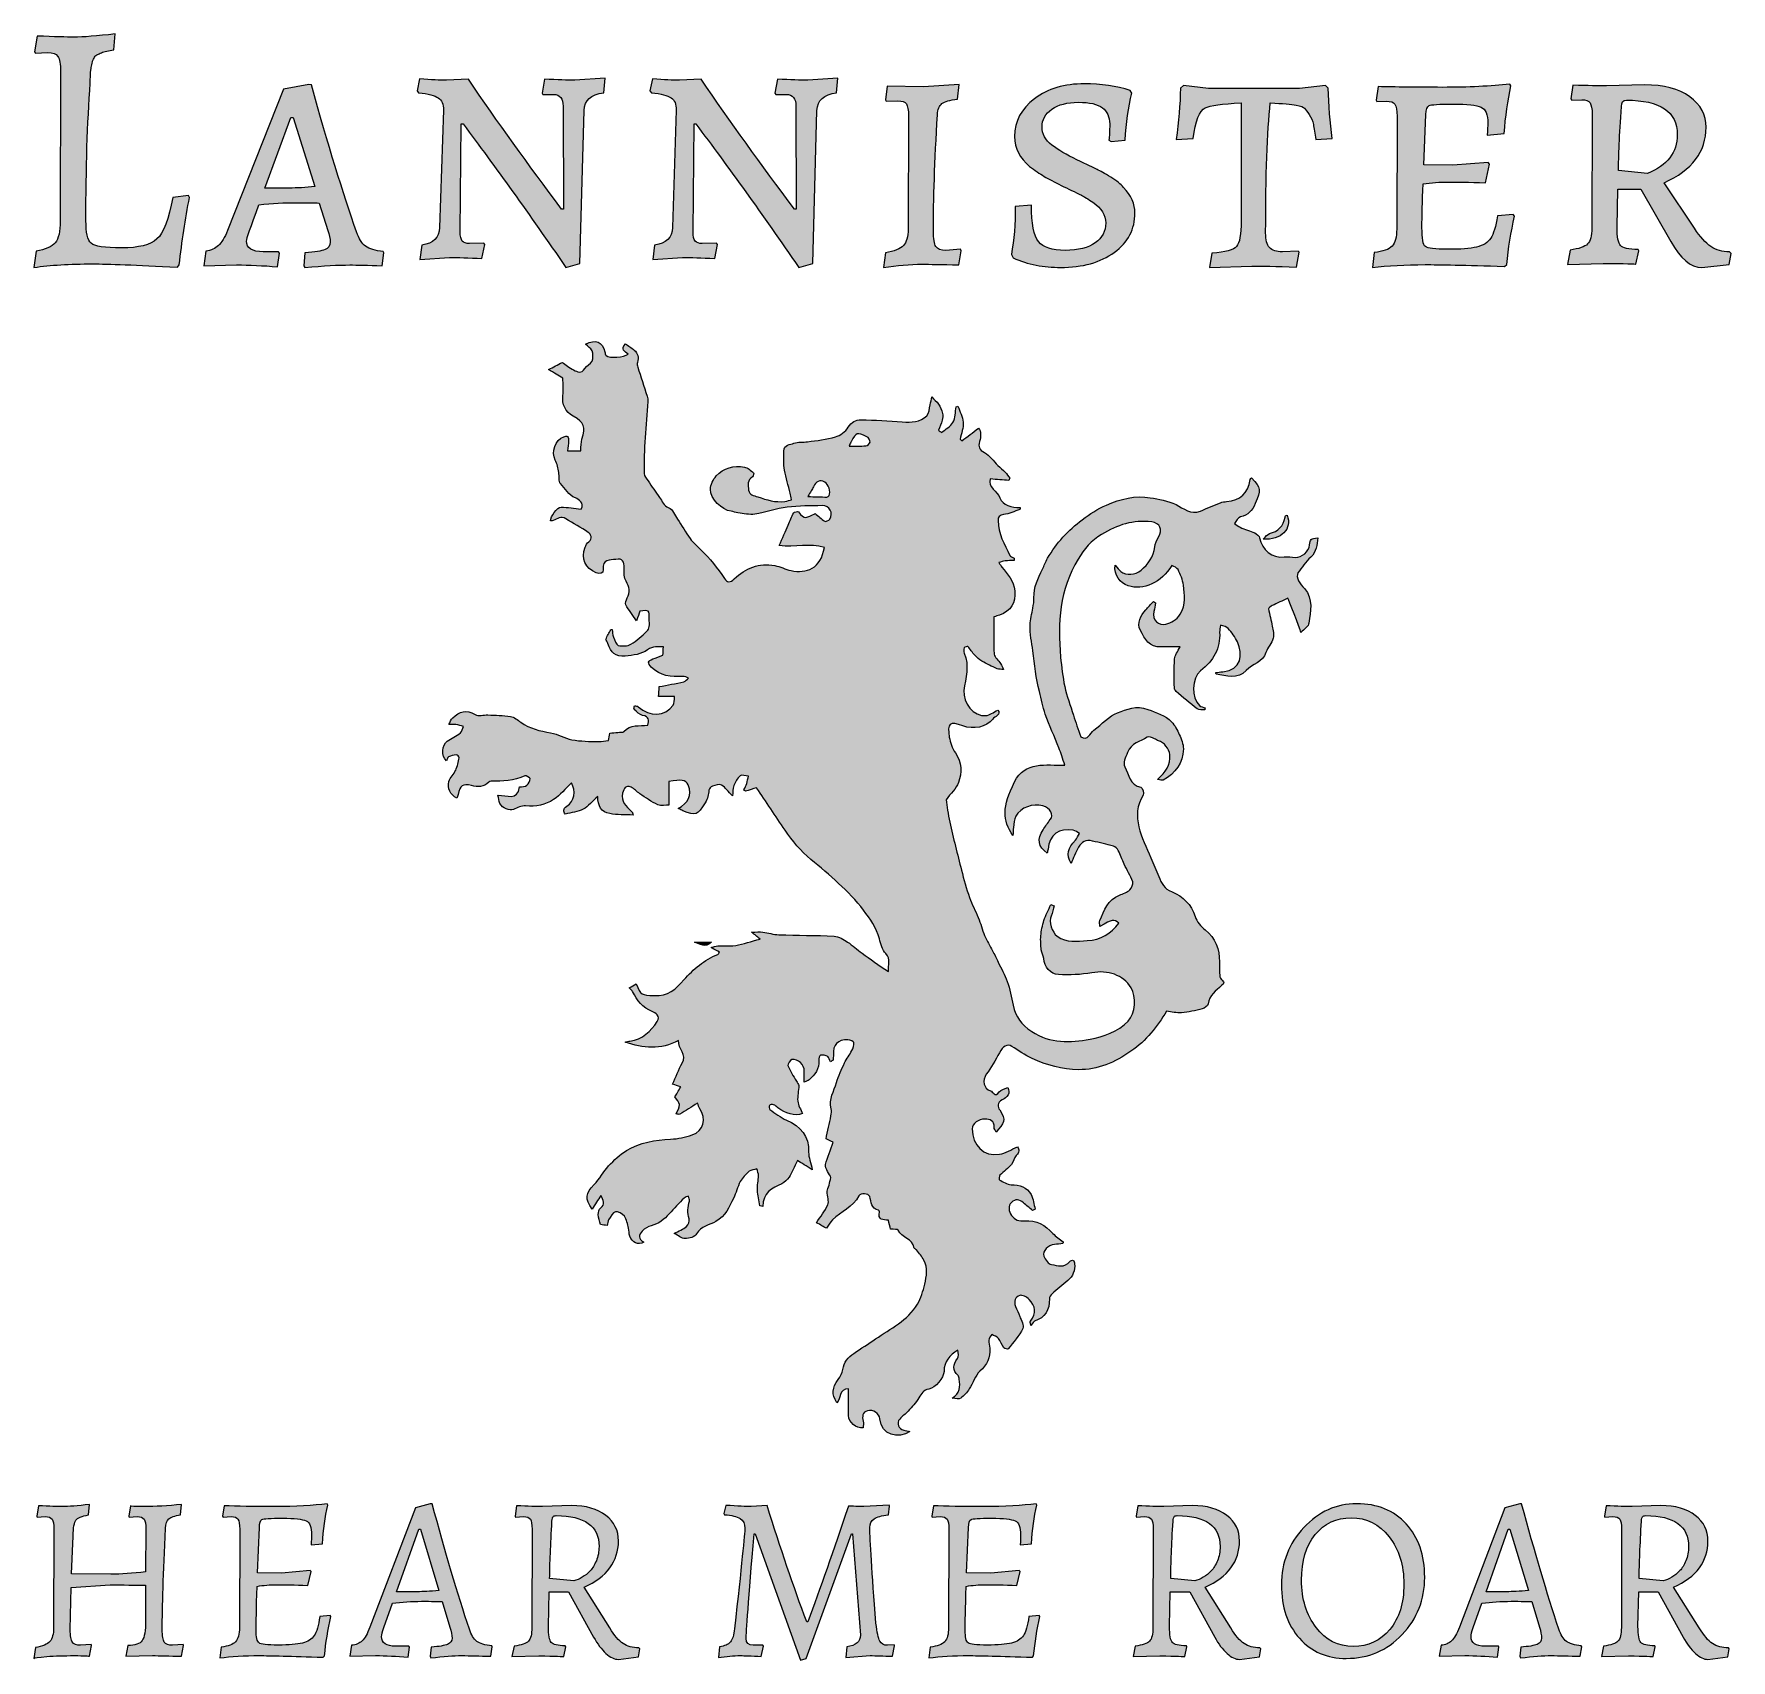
# Model space of a CAD drawing. Header units: inches. Extents: x 30.75 to 38.26, y -31.75 to -24.55.
import ezdxf

# ---------------------------------------------------------------- set-up
doc = ezdxf.new("R2010")
doc.units = ezdxf.units.IN
doc.header["$MEASUREMENT"] = 0
for name, color, linetype in [('Layer 2', 7, 'Continuous'), ('Layer 3', 7, 'Continuous'), ('Layer 4', 7, 'Continuous')]:
    doc.layers.add(name, color=color, linetype=linetype)

msp = doc.modelspace()

# ---------------------------------------------------------------- hatches: boundary and pattern name
at = {"layer": 'Layer 2', "true_color": 0xffffff}
h = msp.add_hatch(color=7, dxfattribs=at)
h.dxf.hatch_style = 2
edge = h.paths.add_edge_path()
edge.add_spline(control_points=[(31.3819, -25.5834), (31.199, -25.574), (31.0739, -25.5692), (31.0066, -25.5692), (30.9046, -25.5692), (30.8179, -25.5745), (30.7464, -25.585), (30.7464, -25.585), (30.7558, -25.5124), (30.7558, -25.5124), (30.7969, -25.5061), (30.825, -25.4938), (30.8402, -25.4754), (30.8554, -25.457), (30.8631, -25.4252), (30.8631, -25.38), (30.8631, -25.38), (30.8647, -24.7176), (30.8647, -24.7176), (30.8647, -24.684), (30.8607, -24.6614), (30.8528, -24.6498), (30.8449, -24.6383), (30.8294, -24.6325), (30.8063, -24.6325), (30.8063, -24.6325), (30.7527, -24.6356), (30.7527, -24.6356), (30.7527, -24.6356), (30.7495, -24.6293), (30.7495, -24.6293), (30.7495, -24.6293), (30.7606, -24.5599), (30.7606, -24.5599), (30.8384, -24.5631), (30.8925, -24.5646), (30.923, -24.5646), (30.965, -24.5646), (31.026, -24.5599), (31.1059, -24.5504), (31.1059, -24.5504), (31.0996, -24.6214), (31.0996, -24.6214), (31.0881, -24.6235), (31.0778, -24.6254), (31.0689, -24.6269), (31.0599, -24.6285), (31.0521, -24.6309), (31.0452, -24.634), (31.0384, -24.6372), (31.0326, -24.6396), (31.0279, -24.6411), (31.0232, -24.6427), (31.0189, -24.6469), (31.0153, -24.6538), (31.0116, -24.6606), (31.009, -24.6653), (31.0074, -24.6679), (31.0058, -24.6706), (31.0042, -24.6769), (31.0027, -24.6869), (31.0011, -24.6969), (30.9997, -24.704), (30.9987, -24.7081), (30.9966, -24.7292), (30.9956, -24.7492), (30.9956, -24.7681), (30.9829, -24.9437), (30.9766, -25.1466), (30.9766, -25.3768), (30.9766, -25.4304), (30.9843, -25.4641), (30.9995, -25.4777), (31.0147, -25.4914), (31.0599, -25.4983), (31.1351, -25.4983), (31.2103, -25.4983), (31.2623, -25.4851), (31.2912, -25.4588), (31.3202, -25.4326), (31.3435, -25.3711), (31.3614, -25.2743), (31.3614, -25.2743), (31.4308, -25.2664), (31.4308, -25.2664), (31.4308, -25.2664), (31.4355, -25.2743), (31.4355, -25.2743), (31.4166, -25.37), (31.4014, -25.4699), (31.3898, -25.574), (31.3898, -25.574), (31.3819, -25.5834), (31.3819, -25.5834)], knot_values=[0, 0, 0, 0, 1, 1, 1, 2, 2, 2, 3, 3, 3, 4, 4, 4, 5, 5, 5, 6, 6, 6, 7, 7, 7, 8, 8, 8, 9, 9, 9, 10, 10, 10, 11, 11, 11, 12, 12, 12, 13, 13, 13, 14, 14, 14, 15, 15, 15, 16, 16, 16, 17, 17, 17, 18, 18, 18, 19, 19, 19, 20, 20, 20, 21, 21, 21, 22, 22, 22, 23, 23, 23, 24, 24, 24, 25, 25, 25, 26, 26, 26, 27, 27, 27, 28, 28, 28, 29, 29, 29, 30, 30, 30, 31, 31, 31, 31], degree=3, periodic=1)
h = msp.add_hatch(color=7, dxfattribs=at)
h.dxf.hatch_style = 2
edge = h.paths.add_edge_path()
edge.add_spline(control_points=[(32.2887, -25.5771), (32.2245, -25.575), (32.1767, -25.5739), (32.1452, -25.5739), (32.0957, -25.5739), (32.0295, -25.5776), (31.9465, -25.585), (31.9465, -25.585), (31.9417, -25.5771), (31.9417, -25.5771), (31.9417, -25.5771), (31.9465, -25.5203), (31.9465, -25.5203), (31.9906, -25.5172), (32.0203, -25.5124), (32.0356, -25.5061), (32.0508, -25.4998), (32.0584, -25.4888), (32.0584, -25.473), (32.0584, -25.4572), (32.0548, -25.4399), (32.0474, -25.421), (32.0474, -25.421), (32.0095, -25.2995), (32.0095, -25.2995), (31.9885, -25.2985), (31.9538, -25.298), (31.9055, -25.298), (31.8571, -25.298), (31.803, -25.3011), (31.743, -25.3074), (31.7062, -25.4052), (31.6879, -25.4588), (31.6879, -25.4683), (31.6879, -25.4998), (31.7125, -25.5156), (31.762, -25.5156), (31.762, -25.5156), (31.8298, -25.5156), (31.8298, -25.5156), (31.8298, -25.5156), (31.8345, -25.5219), (31.8345, -25.5219), (31.8345, -25.5219), (31.825, -25.5818), (31.825, -25.5818), (31.7609, -25.5766), (31.7005, -25.5739), (31.6437, -25.5739), (31.6437, -25.5739), (31.4986, -25.5771), (31.4986, -25.5771), (31.4986, -25.5771), (31.5081, -25.5124), (31.5081, -25.5124), (31.5312, -25.5093), (31.5496, -25.5012), (31.5632, -25.488), (31.5769, -25.4749), (31.5906, -25.4525), (31.6043, -25.421), (31.6043, -25.421), (31.8519, -24.7949), (31.8519, -24.7949), (31.8519, -24.7949), (31.9638, -24.7744), (31.9638, -24.7744), (31.9638, -24.7744), (31.9749, -24.776), (31.9749, -24.776), (32.0484, -25.0409), (32.1152, -25.258), (32.1751, -25.4273), (32.1857, -25.4578), (32.199, -25.4791), (32.2154, -25.4912), (32.2316, -25.5033), (32.2577, -25.5109), (32.2934, -25.514), (32.2934, -25.514), (32.2966, -25.5203), (32.2966, -25.5203), (32.2966, -25.5203), (32.2887, -25.5771), (32.2887, -25.5771)], knot_values=[0, 0, 0, 0, 1, 1, 1, 2, 2, 2, 3, 3, 3, 4, 4, 4, 5, 5, 5, 6, 6, 6, 7, 7, 7, 8, 8, 8, 9, 9, 9, 10, 10, 10, 11, 11, 11, 12, 12, 12, 13, 13, 13, 14, 14, 14, 15, 15, 15, 16, 16, 16, 17, 17, 17, 18, 18, 18, 19, 19, 19, 20, 20, 20, 21, 21, 21, 22, 22, 22, 23, 23, 23, 24, 24, 24, 25, 25, 25, 26, 26, 26, 27, 27, 27, 28, 28, 28, 28], degree=3, periodic=1)
edge = h.paths.add_edge_path()
edge.add_spline(control_points=[(31.8755, -25.2333), (31.9123, -25.2333), (31.9507, -25.2312), (31.9906, -25.227), (31.9906, -25.227), (31.8944, -24.9211), (31.8944, -24.9211), (31.8944, -24.9211), (31.8834, -24.9211), (31.8834, -24.9211), (31.8834, -24.9211), (31.7683, -25.2333), (31.7683, -25.2333), (31.7683, -25.2333), (31.8755, -25.2333), (31.8755, -25.2333)], knot_values=[0, 0, 0, 0, 1, 1, 1, 2, 2, 2, 3, 3, 3, 4, 4, 4, 5, 5, 5, 5], degree=3, periodic=1)
h = msp.add_hatch(color=7, dxfattribs=at)
h.dxf.hatch_style = 2
edge = h.paths.add_edge_path()
edge.add_spline(control_points=[(33.0472, -24.8186), (33.0472, -24.8186), (32.9999, -24.8186), (32.9999, -24.8186), (32.9999, -24.8186), (32.9968, -24.8122), (32.9968, -24.8122), (32.9968, -24.8122), (33.0078, -24.7507), (33.0078, -24.7507), (33.0656, -24.7539), (33.1103, -24.7555), (33.1418, -24.7555), (33.1418, -24.7555), (33.2759, -24.746), (33.2759, -24.746), (33.2759, -24.746), (33.2696, -24.8107), (33.2696, -24.8107), (33.2128, -24.818), (33.1839, -24.8443), (33.1829, -24.8895), (33.1829, -24.8895), (33.1639, -25.5676), (33.1639, -25.5676), (33.1639, -25.5676), (33.1024, -25.585), (33.1024, -25.585), (32.9405, -25.3495), (32.7886, -25.1377), (32.6467, -24.9494), (32.6467, -24.9494), (32.6388, -24.9494), (32.6388, -24.9494), (32.6388, -24.9494), (32.6341, -25.4273), (32.6341, -25.4273), (32.6341, -25.4473), (32.6372, -25.4609), (32.6435, -25.4683), (32.6498, -25.4757), (32.6603, -25.4793), (32.675, -25.4793), (32.675, -25.4793), (32.7381, -25.4777), (32.7381, -25.4777), (32.7381, -25.4777), (32.7428, -25.4825), (32.7428, -25.4825), (32.7428, -25.4825), (32.7303, -25.5456), (32.7303, -25.5456), (32.6713, -25.5424), (32.6235, -25.5408), (32.5867, -25.5408), (32.5867, -25.5408), (32.4558, -25.5503), (32.4558, -25.5503), (32.4558, -25.5503), (32.4637, -25.4856), (32.4637, -25.4856), (32.5152, -25.4793), (32.5415, -25.4536), (32.5426, -25.4084), (32.5426, -25.4084), (32.5599, -24.8879), (32.5599, -24.8879), (32.5599, -24.8617), (32.5523, -24.8435), (32.537, -24.8335), (32.5218, -24.8235), (32.4926, -24.8159), (32.4496, -24.8107), (32.4496, -24.8107), (32.4432, -24.8028), (32.4432, -24.8028), (32.4432, -24.8028), (32.4543, -24.7492), (32.4543, -24.7492), (32.5058, -24.7534), (32.5457, -24.7555), (32.5741, -24.7555), (32.5741, -24.7555), (32.6703, -24.7507), (32.6703, -24.7507), (32.7975, -24.9379), (32.9353, -25.1298), (33.0835, -25.3264), (33.0835, -25.3264), (33.0914, -25.3264), (33.0914, -25.3264), (33.0914, -25.3264), (33.0898, -24.8706), (33.0898, -24.8706), (33.0898, -24.8359), (33.0756, -24.8186), (33.0472, -24.8186)], knot_values=[0, 0, 0, 0, 1, 1, 1, 2, 2, 2, 3, 3, 3, 4, 4, 4, 5, 5, 5, 6, 6, 6, 7, 7, 7, 8, 8, 8, 9, 9, 9, 10, 10, 10, 11, 11, 11, 12, 12, 12, 13, 13, 13, 14, 14, 14, 15, 15, 15, 16, 16, 16, 17, 17, 17, 18, 18, 18, 19, 19, 19, 20, 20, 20, 21, 21, 21, 22, 22, 22, 23, 23, 23, 24, 24, 24, 25, 25, 25, 26, 26, 26, 27, 27, 27, 28, 28, 28, 29, 29, 29, 30, 30, 30, 31, 31, 31, 32, 32, 32, 32], degree=3, periodic=1)
h = msp.add_hatch(color=7, dxfattribs=at)
h.dxf.hatch_style = 2
edge = h.paths.add_edge_path()
edge.add_spline(control_points=[(34.0786, -24.8186), (34.0786, -24.8186), (34.0313, -24.8186), (34.0313, -24.8186), (34.0313, -24.8186), (34.0282, -24.8122), (34.0282, -24.8122), (34.0282, -24.8122), (34.0392, -24.7507), (34.0392, -24.7507), (34.097, -24.7539), (34.1417, -24.7555), (34.1732, -24.7555), (34.1732, -24.7555), (34.3073, -24.746), (34.3073, -24.746), (34.3073, -24.746), (34.301, -24.8107), (34.301, -24.8107), (34.2442, -24.818), (34.2153, -24.8443), (34.2143, -24.8895), (34.2143, -24.8895), (34.1953, -25.5676), (34.1953, -25.5676), (34.1953, -25.5676), (34.1338, -25.585), (34.1338, -25.585), (33.9719, -25.3495), (33.82, -25.1377), (33.6781, -24.9494), (33.6781, -24.9494), (33.6702, -24.9494), (33.6702, -24.9494), (33.6702, -24.9494), (33.6655, -25.4273), (33.6655, -25.4273), (33.6655, -25.4473), (33.6686, -25.4609), (33.6749, -25.4683), (33.6812, -25.4757), (33.6917, -25.4793), (33.7064, -25.4793), (33.7064, -25.4793), (33.7695, -25.4777), (33.7695, -25.4777), (33.7695, -25.4777), (33.7742, -25.4825), (33.7742, -25.4825), (33.7742, -25.4825), (33.7617, -25.5456), (33.7617, -25.5456), (33.7027, -25.5424), (33.6549, -25.5408), (33.6181, -25.5408), (33.6181, -25.5408), (33.4872, -25.5503), (33.4872, -25.5503), (33.4872, -25.5503), (33.4951, -25.4856), (33.4951, -25.4856), (33.5466, -25.4793), (33.5729, -25.4536), (33.574, -25.4084), (33.574, -25.4084), (33.5913, -24.8879), (33.5913, -24.8879), (33.5913, -24.8617), (33.5837, -24.8435), (33.5684, -24.8335), (33.5532, -24.8235), (33.524, -24.8159), (33.481, -24.8107), (33.481, -24.8107), (33.4746, -24.8028), (33.4746, -24.8028), (33.4746, -24.8028), (33.4857, -24.7492), (33.4857, -24.7492), (33.5372, -24.7534), (33.5771, -24.7555), (33.6055, -24.7555), (33.6055, -24.7555), (33.7017, -24.7507), (33.7017, -24.7507), (33.8289, -24.9379), (33.9667, -25.1298), (34.1149, -25.3264), (34.1149, -25.3264), (34.1228, -25.3264), (34.1228, -25.3264), (34.1228, -25.3264), (34.1212, -24.8706), (34.1212, -24.8706), (34.1212, -24.8359), (34.107, -24.8186), (34.0786, -24.8186)], knot_values=[0, 0, 0, 0, 1, 1, 1, 2, 2, 2, 3, 3, 3, 4, 4, 4, 5, 5, 5, 6, 6, 6, 7, 7, 7, 8, 8, 8, 9, 9, 9, 10, 10, 10, 11, 11, 11, 12, 12, 12, 13, 13, 13, 14, 14, 14, 15, 15, 15, 16, 16, 16, 17, 17, 17, 18, 18, 18, 19, 19, 19, 20, 20, 20, 21, 21, 21, 22, 22, 22, 23, 23, 23, 24, 24, 24, 25, 25, 25, 26, 26, 26, 27, 27, 27, 28, 28, 28, 29, 29, 29, 30, 30, 30, 31, 31, 31, 32, 32, 32, 32], degree=3, periodic=1)
h = msp.add_hatch(color=7, dxfattribs=at)
h.dxf.hatch_style = 2
edge = h.paths.add_edge_path()
edge.add_spline(control_points=[(34.5249, -24.7823), (34.5249, -24.7823), (34.6858, -24.7854), (34.6858, -24.7854), (34.6858, -24.7854), (34.8435, -24.7744), (34.8435, -24.7744), (34.8435, -24.7744), (34.8371, -24.839), (34.8371, -24.839), (34.8025, -24.8433), (34.7793, -24.8498), (34.7678, -24.8588), (34.7562, -24.8677), (34.7494, -24.8843), (34.7473, -24.9084), (34.7357, -25.1145), (34.7299, -25.2864), (34.7299, -25.4241), (34.7299, -25.4578), (34.7336, -25.4804), (34.741, -25.4919), (34.7483, -25.5035), (34.763, -25.5093), (34.7851, -25.5093), (34.7851, -25.5093), (34.8498, -25.5046), (34.8498, -25.5046), (34.8498, -25.5046), (34.8529, -25.5109), (34.8529, -25.5109), (34.8529, -25.5109), (34.8419, -25.5739), (34.8419, -25.5739), (34.7651, -25.5718), (34.7115, -25.5708), (34.681, -25.5708), (34.6253, -25.5708), (34.568, -25.5755), (34.5092, -25.585), (34.5092, -25.585), (34.517, -25.5203), (34.517, -25.5203), (34.557, -25.513), (34.5838, -25.5022), (34.5975, -25.488), (34.6111, -25.4738), (34.6179, -25.4494), (34.6179, -25.4147), (34.6179, -25.4147), (34.6195, -24.9132), (34.6195, -24.9132), (34.6195, -24.8869), (34.6164, -24.8693), (34.6101, -24.8603), (34.6037, -24.8514), (34.5912, -24.8469), (34.5722, -24.8469), (34.5722, -24.8469), (34.5202, -24.8485), (34.5202, -24.8485), (34.5202, -24.8485), (34.517, -24.8422), (34.517, -24.8422), (34.517, -24.8422), (34.5249, -24.7823), (34.5249, -24.7823)], knot_values=[0, 0, 0, 0, 1, 1, 1, 2, 2, 2, 3, 3, 3, 4, 4, 4, 5, 5, 5, 6, 6, 6, 7, 7, 7, 8, 8, 8, 9, 9, 9, 10, 10, 10, 11, 11, 11, 12, 12, 12, 13, 13, 13, 14, 14, 14, 15, 15, 15, 16, 16, 16, 17, 17, 17, 18, 18, 18, 19, 19, 19, 20, 20, 20, 21, 21, 21, 22, 22, 22, 22], degree=3, periodic=1)
h = msp.add_hatch(color=7, dxfattribs=at)
h.dxf.hatch_style = 2
edge = h.paths.add_edge_path()
edge.add_spline(control_points=[(35.2929, -25.585), (35.2561, -25.585), (35.2201, -25.5816), (35.1849, -25.5747), (35.1497, -25.5679), (35.1157, -25.5571), (35.0832, -25.5424), (35.0832, -25.5424), (35.0753, -25.5282), (35.0753, -25.5282), (35.0868, -25.462), (35.0927, -25.391), (35.0927, -25.3153), (35.0927, -25.3153), (35.1636, -25.309), (35.1636, -25.309), (35.1636, -25.391), (35.1741, -25.4449), (35.1951, -25.4706), (35.2162, -25.4964), (35.2556, -25.5093), (35.3134, -25.5093), (35.3712, -25.5093), (35.4157, -25.4982), (35.4467, -25.4762), (35.4777, -25.4541), (35.4932, -25.4247), (35.4932, -25.3879), (35.4932, -25.3532), (35.4743, -25.3227), (35.4364, -25.2964), (35.4143, -25.2817), (35.3975, -25.2712), (35.386, -25.2648), (35.3565, -25.2512), (35.3266, -25.2367), (35.2961, -25.2215), (35.2656, -25.2062), (35.2404, -25.1928), (35.2204, -25.1813), (35.2004, -25.1697), (35.1788, -25.155), (35.1557, -25.1371), (35.1116, -25.1014), (35.0895, -25.0572), (35.0895, -25.0046), (35.0895, -24.9374), (35.1189, -24.8816), (35.1778, -24.8375), (35.2367, -24.7933), (35.3103, -24.7712), (35.3986, -24.7712), (35.4722, -24.7712), (35.54, -24.7812), (35.602, -24.8012), (35.602, -24.8012), (35.6083, -24.8122), (35.6083, -24.8122), (35.5936, -24.8764), (35.5836, -24.9458), (35.5784, -25.0204), (35.5784, -25.0204), (35.5168, -25.0267), (35.5168, -25.0267), (35.5168, -25.0267), (35.5074, -25.0204), (35.5074, -25.0204), (35.5095, -25.0046), (35.5106, -24.981), (35.5106, -24.9494), (35.5106, -24.9179), (35.4998, -24.894), (35.4782, -24.8777), (35.4567, -24.8614), (35.4212, -24.8532), (35.3718, -24.8532), (35.3224, -24.8532), (35.2832, -24.8635), (35.2543, -24.884), (35.2253, -24.9045), (35.2109, -24.9305), (35.2109, -24.9621), (35.2109, -24.9936), (35.2253, -25.0204), (35.2543, -25.0425), (35.2832, -25.0646), (35.3203, -25.0864), (35.3655, -25.1079), (35.4107, -25.1295), (35.4404, -25.1437), (35.4546, -25.1505), (35.4688, -25.1574), (35.489, -25.1689), (35.5153, -25.1852), (35.5416, -25.2015), (35.5605, -25.2165), (35.5721, -25.2301), (35.6057, -25.2659), (35.6225, -25.3038), (35.6225, -25.3437), (35.6225, -25.4152), (35.592, -25.4733), (35.531, -25.518), (35.4701, -25.5627), (35.3907, -25.585), (35.2929, -25.585)], knot_values=[0, 0, 0, 0, 1, 1, 1, 2, 2, 2, 3, 3, 3, 4, 4, 4, 5, 5, 5, 6, 6, 6, 7, 7, 7, 8, 8, 8, 9, 9, 9, 10, 10, 10, 11, 11, 11, 12, 12, 12, 13, 13, 13, 14, 14, 14, 15, 15, 15, 16, 16, 16, 17, 17, 17, 18, 18, 18, 19, 19, 19, 20, 20, 20, 21, 21, 21, 22, 22, 22, 23, 23, 23, 24, 24, 24, 25, 25, 25, 26, 26, 26, 27, 27, 27, 28, 28, 28, 29, 29, 29, 30, 30, 30, 31, 31, 31, 32, 32, 32, 33, 33, 33, 34, 34, 34, 35, 35, 35, 35], degree=3, periodic=1)
h = msp.add_hatch(color=7, dxfattribs=at)
h.dxf.hatch_style = 2
edge = h.paths.add_edge_path()
edge.add_spline(control_points=[(36.0925, -25.3784), (36.0925, -25.3784), (36.0925, -24.8564), (36.0925, -24.8564), (36.0083, -24.8596), (35.9553, -24.8669), (35.9332, -24.8785), (35.909, -24.89), (35.8911, -24.9352), (35.8796, -25.0141), (35.8796, -25.0141), (35.8055, -25.0188), (35.8055, -25.0188), (35.816, -24.9389), (35.8223, -24.8627), (35.8244, -24.7901), (35.8244, -24.7901), (35.837, -24.7791), (35.837, -24.7791), (35.837, -24.7791), (35.9489, -24.7917), (35.9489, -24.7917), (35.9489, -24.7917), (36.3511, -24.7917), (36.3511, -24.7917), (36.3511, -24.7917), (36.4662, -24.7791), (36.4662, -24.7791), (36.4662, -24.7791), (36.4788, -24.7901), (36.4788, -24.7901), (36.4809, -24.8669), (36.4867, -24.9415), (36.4962, -25.0141), (36.4962, -25.0141), (36.4236, -25.0188), (36.4236, -25.0188), (36.4194, -24.9904), (36.4158, -24.9681), (36.4126, -24.9518), (36.4094, -24.9355), (36.4034, -24.9208), (36.3945, -24.9076), (36.3855, -24.8945), (36.3787, -24.8853), (36.374, -24.88), (36.3692, -24.8748), (36.3569, -24.8701), (36.3369, -24.8658), (36.3148, -24.8617), (36.2764, -24.8585), (36.2218, -24.8564), (36.2081, -24.9836), (36.2013, -25.1755), (36.2013, -25.432), (36.2013, -25.4625), (36.207, -25.4841), (36.2186, -25.4967), (36.2302, -25.5093), (36.2491, -25.5156), (36.2754, -25.5156), (36.2754, -25.5156), (36.3448, -25.5124), (36.3448, -25.5124), (36.3448, -25.5124), (36.3495, -25.5172), (36.3495, -25.5172), (36.3495, -25.5172), (36.3385, -25.5834), (36.3385, -25.5834), (36.247, -25.5802), (36.1808, -25.5787), (36.1398, -25.5787), (36.1398, -25.5787), (35.9521, -25.585), (35.9521, -25.585), (35.9521, -25.585), (35.9631, -25.5219), (35.9631, -25.5219), (36.0231, -25.5177), (36.0596, -25.5077), (36.0727, -25.4919), (36.0859, -25.4762), (36.0925, -25.4383), (36.0925, -25.3784)], knot_values=[0, 0, 0, 0, 1, 1, 1, 2, 2, 2, 3, 3, 3, 4, 4, 4, 5, 5, 5, 6, 6, 6, 7, 7, 7, 8, 8, 8, 9, 9, 9, 10, 10, 10, 11, 11, 11, 12, 12, 12, 13, 13, 13, 14, 14, 14, 15, 15, 15, 16, 16, 16, 17, 17, 17, 18, 18, 18, 19, 19, 19, 20, 20, 20, 21, 21, 21, 22, 22, 22, 23, 23, 23, 24, 24, 24, 25, 25, 25, 26, 26, 26, 27, 27, 27, 28, 28, 28, 28], degree=3, periodic=1)
h = msp.add_hatch(color=7, dxfattribs=at)
h.dxf.hatch_style = 2
edge = h.paths.add_edge_path()
edge.add_spline(control_points=[(36.9015, -25.1308), (36.9015, -25.1308), (37.0308, -25.1324), (37.0308, -25.1324), (37.0308, -25.1324), (37.1869, -25.1198), (37.1869, -25.1198), (37.1869, -25.1198), (37.1932, -25.1277), (37.1932, -25.1277), (37.1932, -25.1277), (37.1743, -25.2097), (37.1743, -25.2097), (37.1018, -25.2076), (37.0468, -25.2065), (37.0095, -25.2065), (36.9722, -25.2065), (36.9351, -25.2091), (36.8983, -25.2144), (36.8952, -25.2943), (36.8936, -25.3587), (36.8936, -25.4076), (36.8936, -25.4565), (36.8986, -25.4849), (36.9086, -25.4927), (36.9185, -25.5006), (36.9517, -25.5046), (37.0079, -25.5046), (37.0641, -25.5046), (37.1067, -25.5012), (37.1357, -25.4943), (37.1646, -25.4875), (37.1853, -25.4746), (37.198, -25.4557), (37.2106, -25.4367), (37.2206, -25.4036), (37.2279, -25.3563), (37.2279, -25.3563), (37.2973, -25.35), (37.2973, -25.35), (37.2973, -25.35), (37.3036, -25.3579), (37.3036, -25.3579), (37.2878, -25.4273), (37.2763, -25.4988), (37.2689, -25.5724), (37.2689, -25.5724), (37.2594, -25.5802), (37.2594, -25.5802), (37.0849, -25.575), (36.9677, -25.5724), (36.9078, -25.5724), (36.8195, -25.5724), (36.7416, -25.5766), (36.6744, -25.585), (36.6744, -25.585), (36.6823, -25.5188), (36.6823, -25.5188), (36.7212, -25.5146), (36.7475, -25.5051), (36.7611, -25.4904), (36.7748, -25.4757), (36.7816, -25.4504), (36.7816, -25.4147), (36.7816, -25.4147), (36.7832, -24.9147), (36.7832, -24.9147), (36.7832, -24.8885), (36.7801, -24.8709), (36.7737, -24.8619), (36.7674, -24.853), (36.7548, -24.8485), (36.7359, -24.8485), (36.7359, -24.8485), (36.6933, -24.8501), (36.6933, -24.8501), (36.6933, -24.8501), (36.6902, -24.8438), (36.6902, -24.8438), (36.6902, -24.8438), (36.6996, -24.7838), (36.6996, -24.7838), (36.7742, -24.786), (36.8691, -24.787), (36.9843, -24.787), (37.0994, -24.787), (37.199, -24.7823), (37.2831, -24.7728), (37.2831, -24.7728), (37.2878, -24.7807), (37.2878, -24.7807), (37.2731, -24.8459), (37.2632, -24.9163), (37.2579, -24.992), (37.2579, -24.992), (37.1822, -24.9983), (37.1822, -24.9983), (37.1843, -24.9752), (37.1853, -24.9579), (37.1853, -24.9463), (37.1853, -24.9074), (37.1753, -24.8835), (37.1554, -24.8745), (37.1354, -24.8656), (37.0941, -24.8611), (37.0316, -24.8611), (36.969, -24.8611), (36.9335, -24.8635), (36.9251, -24.8682), (36.9167, -24.873), (36.912, -24.8859), (36.9109, -24.9069), (36.9109, -24.9069), (36.9015, -25.1308), (36.9015, -25.1308)], knot_values=[0, 0, 0, 0, 1, 1, 1, 2, 2, 2, 3, 3, 3, 4, 4, 4, 5, 5, 5, 6, 6, 6, 7, 7, 7, 8, 8, 8, 9, 9, 9, 10, 10, 10, 11, 11, 11, 12, 12, 12, 13, 13, 13, 14, 14, 14, 15, 15, 15, 16, 16, 16, 17, 17, 17, 18, 18, 18, 19, 19, 19, 20, 20, 20, 21, 21, 21, 22, 22, 22, 23, 23, 23, 24, 24, 24, 25, 25, 25, 26, 26, 26, 27, 27, 27, 28, 28, 28, 29, 29, 29, 30, 30, 30, 31, 31, 31, 32, 32, 32, 33, 33, 33, 34, 34, 34, 35, 35, 35, 36, 36, 36, 37, 37, 37, 38, 38, 38, 38], degree=3, periodic=1)
h = msp.add_hatch(color=7, dxfattribs=at)
h.dxf.hatch_style = 2
edge = h.paths.add_edge_path()
edge.add_spline(control_points=[(38.0795, -24.8288), (38.1279, -24.864), (38.152, -24.909), (38.152, -24.9636), (38.152, -25.0719), (38.09, -25.1539), (37.966, -25.2097), (37.966, -25.2097), (38.1, -25.4115), (38.1, -25.4115), (38.1253, -25.4494), (38.1494, -25.4762), (38.1725, -25.4919), (38.1957, -25.5077), (38.2235, -25.5156), (38.2561, -25.5156), (38.2561, -25.5156), (38.2625, -25.5235), (38.2625, -25.5235), (38.2625, -25.5235), (38.2545, -25.5724), (38.2545, -25.5724), (38.2545, -25.5724), (38.1331, -25.585), (38.1331, -25.585), (38.0837, -25.585), (38.0379, -25.5466), (37.9959, -25.4699), (37.9959, -25.4699), (37.8635, -25.238), (37.8635, -25.238), (37.8635, -25.238), (37.761, -25.238), (37.761, -25.238), (37.761, -25.238), (37.7578, -25.4068), (37.7578, -25.4068), (37.7578, -25.4499), (37.7628, -25.477), (37.7728, -25.488), (37.7828, -25.499), (37.8088, -25.5051), (37.8508, -25.5061), (37.8508, -25.5061), (37.854, -25.5109), (37.854, -25.5109), (37.854, -25.5109), (37.8414, -25.5708), (37.8414, -25.5708), (37.8414, -25.5687), (37.793, -25.5676), (37.6963, -25.5676), (37.6963, -25.5676), (37.5386, -25.5724), (37.5386, -25.5724), (37.5386, -25.5724), (37.5496, -25.5077), (37.5496, -25.5077), (37.5885, -25.5025), (37.6143, -25.4935), (37.6269, -25.4809), (37.6395, -25.4683), (37.6458, -25.4446), (37.6458, -25.4099), (37.6458, -25.4099), (37.6474, -24.9068), (37.6474, -24.9068), (37.6474, -24.8816), (37.6443, -24.8645), (37.6379, -24.8556), (37.6316, -24.8467), (37.6195, -24.8422), (37.6017, -24.8422), (37.6017, -24.8422), (37.5575, -24.8438), (37.5575, -24.8438), (37.5575, -24.8438), (37.5528, -24.8375), (37.5528, -24.8375), (37.5528, -24.8375), (37.5623, -24.7775), (37.5623, -24.7775), (37.6285, -24.7797), (37.6779, -24.7807), (37.7105, -24.7807), (37.7105, -24.7807), (37.8792, -24.776), (37.8792, -24.776), (37.9644, -24.776), (38.0311, -24.7936), (38.0795, -24.8288)], knot_values=[0, 0, 0, 0, 1, 1, 1, 2, 2, 2, 3, 3, 3, 4, 4, 4, 5, 5, 5, 6, 6, 6, 7, 7, 7, 8, 8, 8, 9, 9, 9, 10, 10, 10, 11, 11, 11, 12, 12, 12, 13, 13, 13, 14, 14, 14, 15, 15, 15, 16, 16, 16, 17, 17, 17, 18, 18, 18, 19, 19, 19, 20, 20, 20, 21, 21, 21, 22, 22, 22, 23, 23, 23, 24, 24, 24, 25, 25, 25, 26, 26, 26, 27, 27, 27, 28, 28, 28, 29, 29, 29, 30, 30, 30, 30], degree=3, periodic=1)
edge = h.paths.add_edge_path()
edge.add_spline(control_points=[(37.8919, -25.1686), (37.9802, -25.1329), (38.0243, -25.0756), (38.0243, -24.9967), (38.0243, -24.8948), (37.9491, -24.8438), (37.7988, -24.8438), (37.7841, -24.8438), (37.7767, -24.8532), (37.7767, -24.8722), (37.7683, -25.0004), (37.7641, -25.0951), (37.7641, -25.156), (37.7641, -25.156), (37.8919, -25.1686), (37.8919, -25.1686)], knot_values=[0, 0, 0, 0, 1, 1, 1, 2, 2, 2, 3, 3, 3, 4, 4, 4, 5, 5, 5, 5], degree=3, periodic=1)
at = {"layer": 'Layer 3', "true_color": 0xffffff}
h = msp.add_hatch(color=7, dxfattribs=at)
h.dxf.hatch_style = 2
edge = h.paths.add_edge_path()
edge.add_spline(control_points=[(31.3145, -31.6182), (31.3145, -31.6465), (31.3176, -31.6653), (31.3238, -31.6747), (31.3301, -31.684), (31.3421, -31.6887), (31.3601, -31.6887), (31.3601, -31.6887), (31.4068, -31.6855), (31.4068, -31.6855), (31.4068, -31.6855), (31.4088, -31.6897), (31.4088, -31.6897), (31.4088, -31.6897), (31.3995, -31.7374), (31.3995, -31.7374), (31.3449, -31.7353), (31.3024, -31.7343), (31.272, -31.7343), (31.272, -31.7343), (31.1528, -31.7364), (31.1528, -31.7364), (31.1528, -31.7364), (31.1621, -31.6897), (31.1621, -31.6897), (31.1946, -31.689), (31.2158, -31.6818), (31.2258, -31.6679), (31.2358, -31.6541), (31.2409, -31.6244), (31.2409, -31.5788), (31.2409, -31.5788), (31.2409, -31.4222), (31.2409, -31.4222), (31.1676, -31.4215), (31.1151, -31.4212), (31.0833, -31.4212), (31.0833, -31.4212), (30.9112, -31.4326), (30.9112, -31.4326), (30.9112, -31.4326), (30.9071, -31.6182), (30.9071, -31.6182), (30.9071, -31.6465), (30.9102, -31.6653), (30.9164, -31.6747), (30.9226, -31.684), (30.9347, -31.6887), (30.9526, -31.6887), (30.9526, -31.6887), (30.9993, -31.6855), (30.9993, -31.6855), (30.9993, -31.6855), (31.0014, -31.6897), (31.0014, -31.6897), (31.0014, -31.6897), (30.9921, -31.7374), (30.9921, -31.7374), (30.9921, -31.7353), (30.9698, -31.7343), (30.9252, -31.7343), (30.8806, -31.7343), (30.8398, -31.7356), (30.8028, -31.7384), (30.7658, -31.7412), (30.747, -31.7439), (30.7464, -31.7467), (30.7464, -31.7467), (30.7526, -31.699), (30.7526, -31.699), (30.7843, -31.6928), (30.8057, -31.6837), (30.8168, -31.6715), (30.8279, -31.6595), (30.8334, -31.6389), (30.8334, -31.6099), (30.8334, -31.6099), (30.8345, -31.1744), (30.8345, -31.1744), (30.8345, -31.1523), (30.8319, -31.1374), (30.8267, -31.1299), (30.8215, -31.1222), (30.8113, -31.1184), (30.7961, -31.1184), (30.7961, -31.1184), (30.7609, -31.1205), (30.7609, -31.1205), (30.7609, -31.1205), (30.7588, -31.1164), (30.7588, -31.1164), (30.7588, -31.1164), (30.766, -31.0707), (30.766, -31.0707), (30.8165, -31.0728), (30.8514, -31.0739), (30.8707, -31.0739), (30.8991, -31.0739), (30.9395, -31.0707), (30.9921, -31.0645), (30.9921, -31.0645), (30.9879, -31.1112), (30.9879, -31.1112), (30.9582, -31.116), (30.9397, -31.1235), (30.9324, -31.1335), (30.9252, -31.1435), (30.9209, -31.1672), (30.9195, -31.2045), (30.9195, -31.2045), (30.9132, -31.3724), (30.9132, -31.3724), (30.9132, -31.3724), (31.0875, -31.3735), (31.0875, -31.3735), (31.1317, -31.3735), (31.1829, -31.37), (31.2409, -31.3631), (31.2409, -31.3631), (31.2419, -31.1744), (31.2419, -31.1744), (31.2419, -31.1523), (31.2393, -31.1374), (31.2342, -31.1299), (31.2289, -31.1222), (31.2187, -31.1184), (31.2036, -31.1184), (31.2036, -31.1184), (31.1683, -31.1205), (31.1683, -31.1205), (31.1683, -31.1205), (31.1663, -31.1164), (31.1663, -31.1164), (31.1663, -31.1164), (31.1735, -31.0707), (31.1735, -31.0707), (31.1735, -31.0728), (31.1942, -31.0739), (31.2357, -31.0739), (31.2841, -31.0739), (31.3387, -31.0707), (31.3995, -31.0645), (31.3995, -31.0645), (31.3954, -31.1112), (31.3954, -31.1112), (31.3698, -31.1147), (31.3527, -31.1203), (31.3441, -31.1283), (31.3354, -31.1362), (31.3304, -31.1502), (31.329, -31.1703), (31.3193, -31.3721), (31.3145, -31.5214), (31.3145, -31.6182)], knot_values=[0, 0, 0, 0, 1, 1, 1, 2, 2, 2, 3, 3, 3, 4, 4, 4, 5, 5, 5, 6, 6, 6, 7, 7, 7, 8, 8, 8, 9, 9, 9, 10, 10, 10, 11, 11, 11, 12, 12, 12, 13, 13, 13, 14, 14, 14, 15, 15, 15, 16, 16, 16, 17, 17, 17, 18, 18, 18, 19, 19, 19, 20, 20, 20, 21, 21, 21, 22, 22, 22, 23, 23, 23, 24, 24, 24, 25, 25, 25, 26, 26, 26, 27, 27, 27, 28, 28, 28, 29, 29, 29, 30, 30, 30, 31, 31, 31, 32, 32, 32, 33, 33, 33, 34, 34, 34, 35, 35, 35, 36, 36, 36, 37, 37, 37, 38, 38, 38, 39, 39, 39, 40, 40, 40, 41, 41, 41, 42, 42, 42, 43, 43, 43, 44, 44, 44, 45, 45, 45, 46, 46, 46, 47, 47, 47, 48, 48, 48, 49, 49, 49, 50, 50, 50, 51, 51, 51, 51], degree=3, periodic=1)
h = msp.add_hatch(color=7, dxfattribs=at)
h.dxf.hatch_style = 2
edge = h.paths.add_edge_path()
edge.add_spline(control_points=[(31.7365, -31.3673), (31.7365, -31.3673), (31.8433, -31.3683), (31.8433, -31.3683), (31.8433, -31.3683), (31.9697, -31.3569), (31.9697, -31.3569), (31.9697, -31.3569), (31.9739, -31.3621), (31.9739, -31.3621), (31.9739, -31.3621), (31.9594, -31.4233), (31.9594, -31.4233), (31.8999, -31.4212), (31.8545, -31.4201), (31.823, -31.4201), (31.7916, -31.4201), (31.762, -31.4226), (31.7344, -31.4274), (31.7316, -31.5269), (31.7303, -31.5919), (31.7303, -31.6223), (31.7303, -31.6527), (31.7346, -31.6712), (31.7432, -31.6778), (31.7518, -31.6843), (31.78, -31.6876), (31.8277, -31.6876), (31.8754, -31.6876), (31.9113, -31.6847), (31.9356, -31.6788), (31.9597, -31.6729), (31.9772, -31.6619), (31.9879, -31.6456), (31.9986, -31.6294), (32.0067, -31.6012), (32.0123, -31.5611), (32.0123, -31.5611), (32.0579, -31.5559), (32.0579, -31.5559), (32.0579, -31.5559), (32.061, -31.5611), (32.061, -31.5611), (32.0485, -31.6185), (32.0392, -31.6766), (32.033, -31.7353), (32.033, -31.7353), (32.0278, -31.7415), (32.0278, -31.7415), (31.8841, -31.7367), (31.79, -31.7343), (31.7458, -31.7343), (31.6781, -31.7343), (31.6193, -31.7377), (31.5696, -31.7446), (31.5696, -31.7446), (31.5758, -31.6969), (31.5758, -31.6969), (31.6069, -31.6928), (31.6281, -31.6847), (31.6395, -31.6726), (31.651, -31.6605), (31.6566, -31.6396), (31.6566, -31.6099), (31.6566, -31.6099), (31.6577, -31.1744), (31.6577, -31.1744), (31.6577, -31.1523), (31.6551, -31.1374), (31.6499, -31.1299), (31.6447, -31.1222), (31.6345, -31.1184), (31.6193, -31.1184), (31.6193, -31.1184), (31.5841, -31.1205), (31.5841, -31.1205), (31.5841, -31.1205), (31.582, -31.1164), (31.582, -31.1164), (31.582, -31.1164), (31.5893, -31.0707), (31.5893, -31.0707), (31.6439, -31.0728), (31.7182, -31.0739), (31.8122, -31.0739), (31.9061, -31.0739), (31.9836, -31.0697), (32.0444, -31.0614), (32.0444, -31.0614), (32.0475, -31.0676), (32.0475, -31.0676), (32.0358, -31.1188), (32.0278, -31.1761), (32.0236, -31.2397), (32.0236, -31.2397), (31.9739, -31.2439), (31.9739, -31.2439), (31.9753, -31.2238), (31.976, -31.209), (31.976, -31.1993), (31.976, -31.1654), (31.9678, -31.1447), (31.9516, -31.1371), (31.9354, -31.1295), (31.9005, -31.1257), (31.8469, -31.1257), (31.7933, -31.1257), (31.7631, -31.1276), (31.7562, -31.1314), (31.7493, -31.1352), (31.7454, -31.1468), (31.7448, -31.1661), (31.7448, -31.1661), (31.7365, -31.3673), (31.7365, -31.3673)], knot_values=[0, 0, 0, 0, 1, 1, 1, 2, 2, 2, 3, 3, 3, 4, 4, 4, 5, 5, 5, 6, 6, 6, 7, 7, 7, 8, 8, 8, 9, 9, 9, 10, 10, 10, 11, 11, 11, 12, 12, 12, 13, 13, 13, 14, 14, 14, 15, 15, 15, 16, 16, 16, 17, 17, 17, 18, 18, 18, 19, 19, 19, 20, 20, 20, 21, 21, 21, 22, 22, 22, 23, 23, 23, 24, 24, 24, 25, 25, 25, 26, 26, 26, 27, 27, 27, 28, 28, 28, 29, 29, 29, 30, 30, 30, 31, 31, 31, 32, 32, 32, 33, 33, 33, 34, 34, 34, 35, 35, 35, 36, 36, 36, 37, 37, 37, 38, 38, 38, 38], degree=3, periodic=1)
h = msp.add_hatch(color=7, dxfattribs=at)
h.dxf.hatch_style = 2
edge = h.paths.add_edge_path()
edge.add_spline(control_points=[(32.5047, -31.7446), (32.5047, -31.7446), (32.5016, -31.7374), (32.5016, -31.7374), (32.5016, -31.7374), (32.5058, -31.6969), (32.5058, -31.6969), (32.541, -31.6942), (32.5652, -31.69), (32.5784, -31.6845), (32.5914, -31.679), (32.598, -31.6697), (32.598, -31.6565), (32.598, -31.6434), (32.5949, -31.6271), (32.5887, -31.6078), (32.5887, -31.6078), (32.5545, -31.4948), (32.5545, -31.4948), (32.5379, -31.4941), (32.5075, -31.4937), (32.4633, -31.4937), (32.419, -31.4937), (32.3758, -31.4965), (32.3337, -31.502), (32.3337, -31.502), (32.2953, -31.6099), (32.2953, -31.6099), (32.2891, -31.6285), (32.286, -31.642), (32.286, -31.6503), (32.286, -31.6786), (32.3067, -31.6928), (32.3481, -31.6928), (32.3481, -31.6928), (32.4073, -31.6928), (32.4073, -31.6928), (32.4073, -31.6928), (32.4093, -31.6969), (32.4093, -31.6969), (32.4093, -31.6969), (32.4031, -31.7415), (32.4031, -31.7415), (32.3526, -31.7367), (32.3047, -31.7343), (32.259, -31.7343), (32.259, -31.7343), (32.1449, -31.7374), (32.1449, -31.7374), (32.1449, -31.7374), (32.1533, -31.6887), (32.1533, -31.6887), (32.1726, -31.6866), (32.1882, -31.6798), (32.1999, -31.6685), (32.2117, -31.657), (32.2231, -31.6372), (32.2341, -31.6088), (32.2341, -31.6088), (32.4363, -31.079), (32.4363, -31.079), (32.4363, -31.079), (32.5016, -31.0614), (32.5016, -31.0614), (32.5016, -31.0614), (32.5099, -31.0614), (32.5099, -31.0614), (32.5679, -31.2764), (32.6229, -31.4616), (32.6748, -31.6171), (32.6831, -31.6427), (32.6941, -31.6607), (32.7079, -31.671), (32.7217, -31.6814), (32.7439, -31.688), (32.7743, -31.6907), (32.7743, -31.6907), (32.7764, -31.6949), (32.7764, -31.6949), (32.7764, -31.6949), (32.7691, -31.7374), (32.7691, -31.7374), (32.7193, -31.7353), (32.6767, -31.7343), (32.6411, -31.7343), (32.6054, -31.7343), (32.56, -31.7377), (32.5047, -31.7446)], knot_values=[0, 0, 0, 0, 1, 1, 1, 2, 2, 2, 3, 3, 3, 4, 4, 4, 5, 5, 5, 6, 6, 6, 7, 7, 7, 8, 8, 8, 9, 9, 9, 10, 10, 10, 11, 11, 11, 12, 12, 12, 13, 13, 13, 14, 14, 14, 15, 15, 15, 16, 16, 16, 17, 17, 17, 18, 18, 18, 19, 19, 19, 20, 20, 20, 21, 21, 21, 22, 22, 22, 23, 23, 23, 24, 24, 24, 25, 25, 25, 26, 26, 26, 27, 27, 27, 28, 28, 28, 29, 29, 29, 29], degree=3, periodic=1)
edge = h.paths.add_edge_path()
edge.add_spline(control_points=[(32.4435, -31.4512), (32.4685, -31.4512), (32.5006, -31.4495), (32.54, -31.446), (32.54, -31.446), (32.458, -31.1744), (32.458, -31.1744), (32.458, -31.1744), (32.4508, -31.1744), (32.4508, -31.1744), (32.4508, -31.1744), (32.3523, -31.4512), (32.3523, -31.4512), (32.3523, -31.4512), (32.4435, -31.4512), (32.4435, -31.4512)], knot_values=[0, 0, 0, 0, 1, 1, 1, 2, 2, 2, 3, 3, 3, 4, 4, 4, 5, 5, 5, 5], degree=3, periodic=1)
h = msp.add_hatch(color=7, dxfattribs=at)
h.dxf.hatch_style = 2
edge = h.paths.add_edge_path()
edge.add_spline(control_points=[(33.2791, -31.1133), (33.3164, -31.1423), (33.3351, -31.1799), (33.3351, -31.2262), (33.3351, -31.3168), (33.2843, -31.3852), (33.1827, -31.4315), (33.1827, -31.4315), (33.2968, -31.6119), (33.2968, -31.6119), (33.3168, -31.6451), (33.3363, -31.6681), (33.3553, -31.6809), (33.3743, -31.6937), (33.3977, -31.7001), (33.4253, -31.7001), (33.4253, -31.7001), (33.4294, -31.7042), (33.4294, -31.7042), (33.4294, -31.7042), (33.4233, -31.7394), (33.4233, -31.7394), (33.4233, -31.7394), (33.3351, -31.7509), (33.3351, -31.7509), (33.3178, -31.7509), (33.2994, -31.7421), (33.2796, -31.7244), (33.26, -31.7068), (33.2418, -31.6828), (33.2252, -31.6524), (33.2252, -31.6524), (33.1143, -31.4512), (33.1143, -31.4512), (33.1143, -31.4512), (33.0283, -31.4512), (33.0283, -31.4512), (33.0283, -31.4512), (33.0251, -31.6057), (33.0251, -31.6057), (33.0251, -31.643), (33.0293, -31.6665), (33.0376, -31.6762), (33.0458, -31.6859), (33.0666, -31.6907), (33.0997, -31.6907), (33.0997, -31.6907), (33.1018, -31.6949), (33.1018, -31.6949), (33.1018, -31.6949), (33.0925, -31.7384), (33.0925, -31.7384), (33.0925, -31.7377), (33.0559, -31.7367), (32.9826, -31.7353), (32.9826, -31.7353), (32.8634, -31.7384), (32.8634, -31.7384), (32.8634, -31.7384), (32.8727, -31.6918), (32.8727, -31.6918), (32.9052, -31.6883), (32.9264, -31.6812), (32.9364, -31.6705), (32.9465, -31.6598), (32.9515, -31.6396), (32.9515, -31.6099), (32.9515, -31.6099), (32.9525, -31.1744), (32.9525, -31.1744), (32.9525, -31.1523), (32.9499, -31.1374), (32.9448, -31.1299), (32.9396, -31.1222), (32.9294, -31.1184), (32.9142, -31.1184), (32.9142, -31.1184), (32.879, -31.1205), (32.879, -31.1205), (32.879, -31.1205), (32.8769, -31.1164), (32.8769, -31.1164), (32.8769, -31.1164), (32.8841, -31.0707), (32.8841, -31.0707), (32.9346, -31.0728), (32.9729, -31.0739), (32.9992, -31.0739), (32.9992, -31.0739), (33.1267, -31.0697), (33.1267, -31.0697), (33.191, -31.0697), (33.2418, -31.0842), (33.2791, -31.1133)], knot_values=[0, 0, 0, 0, 1, 1, 1, 2, 2, 2, 3, 3, 3, 4, 4, 4, 5, 5, 5, 6, 6, 6, 7, 7, 7, 8, 8, 8, 9, 9, 9, 10, 10, 10, 11, 11, 11, 12, 12, 12, 13, 13, 13, 14, 14, 14, 15, 15, 15, 16, 16, 16, 17, 17, 17, 18, 18, 18, 19, 19, 19, 20, 20, 20, 21, 21, 21, 22, 22, 22, 23, 23, 23, 24, 24, 24, 25, 25, 25, 26, 26, 26, 27, 27, 27, 28, 28, 28, 29, 29, 29, 30, 30, 30, 31, 31, 31, 31], degree=3, periodic=1)
edge = h.paths.add_edge_path()
edge.add_spline(control_points=[(33.249, -31.2511), (33.249, -31.1599), (33.1858, -31.1143), (33.0593, -31.1143), (33.0524, -31.1143), (33.0477, -31.1159), (33.0453, -31.1189), (33.0429, -31.1221), (33.0413, -31.1285), (33.0407, -31.1381), (33.0344, -31.2439), (33.031, -31.3289), (33.0303, -31.3932), (33.0303, -31.3932), (33.1371, -31.4035), (33.1371, -31.4035), (33.1626, -31.3973), (33.1872, -31.3821), (33.2107, -31.3579), (33.2204, -31.3476), (33.2292, -31.3329), (33.2371, -31.3139), (33.2451, -31.2949), (33.249, -31.2739), (33.249, -31.2511)], knot_values=[0, 0, 0, 0, 1, 1, 1, 2, 2, 2, 3, 3, 3, 4, 4, 4, 5, 5, 5, 6, 6, 6, 7, 7, 7, 8, 8, 8, 8], degree=3, periodic=1)
h = msp.add_hatch(color=7, dxfattribs=at)
h.dxf.hatch_style = 2
edge = h.paths.add_edge_path()
edge.add_spline(control_points=[(33.9354, -31.1952), (33.9119, -31.4848), (33.9002, -31.6394), (33.9002, -31.6591), (33.9002, -31.6788), (33.9108, -31.6887), (33.9323, -31.6887), (33.9323, -31.6887), (33.9748, -31.6876), (33.9748, -31.6876), (33.9748, -31.6876), (33.9769, -31.6918), (33.9769, -31.6918), (33.9769, -31.6918), (33.9676, -31.7384), (33.9676, -31.7384), (33.9233, -31.7356), (33.8925, -31.7343), (33.8752, -31.7343), (33.8448, -31.7343), (33.8123, -31.737), (33.7778, -31.7426), (33.7778, -31.7426), (33.783, -31.6949), (33.783, -31.6949), (33.8051, -31.6921), (33.821, -31.685), (33.8307, -31.6736), (33.8403, -31.6622), (33.8466, -31.6427), (33.8493, -31.615), (33.8797, -31.3379), (33.895, -31.1895), (33.895, -31.1698), (33.895, -31.1501), (33.8879, -31.1357), (33.8737, -31.1267), (33.8595, -31.1177), (33.8366, -31.1122), (33.8048, -31.1101), (33.8048, -31.1101), (33.8017, -31.1049), (33.8017, -31.1049), (33.8017, -31.1049), (33.8099, -31.0687), (33.8099, -31.0687), (33.8632, -31.0721), (33.9008, -31.0739), (33.923, -31.0739), (33.923, -31.0739), (33.9935, -31.0697), (33.9935, -31.0697), (34.0522, -31.2584), (34.1106, -31.4298), (34.1687, -31.5839), (34.1687, -31.5839), (34.1738, -31.5839), (34.1738, -31.5839), (34.2278, -31.4402), (34.2876, -31.2695), (34.3532, -31.0718), (34.3864, -31.0732), (34.4092, -31.0739), (34.4216, -31.0739), (34.4216, -31.0739), (34.5336, -31.0676), (34.5336, -31.0676), (34.5336, -31.0676), (34.5357, -31.0718), (34.5357, -31.0718), (34.5357, -31.0718), (34.5305, -31.1101), (34.5305, -31.1101), (34.5008, -31.1136), (34.4797, -31.1197), (34.4673, -31.1283), (34.4548, -31.1369), (34.4486, -31.1499), (34.4486, -31.1672), (34.4486, -31.2204), (34.4576, -31.3614), (34.4755, -31.5902), (34.4804, -31.631), (34.4859, -31.6575), (34.4921, -31.67), (34.4984, -31.6825), (34.5098, -31.6887), (34.5264, -31.6887), (34.5264, -31.6887), (34.5554, -31.6866), (34.5554, -31.6866), (34.5554, -31.6866), (34.5574, -31.6907), (34.5574, -31.6907), (34.5574, -31.6907), (34.5481, -31.7374), (34.5481, -31.7374), (34.5074, -31.7353), (34.4745, -31.7343), (34.4496, -31.7343), (34.4496, -31.7343), (34.3418, -31.7426), (34.3418, -31.7426), (34.3418, -31.7426), (34.346, -31.6949), (34.346, -31.6949), (34.3867, -31.69), (34.4071, -31.6728), (34.4071, -31.643), (34.4071, -31.643), (34.3719, -31.1952), (34.3719, -31.1952), (34.3719, -31.1952), (34.3667, -31.1952), (34.3667, -31.1952), (34.3667, -31.1952), (34.1666, -31.7467), (34.1666, -31.7467), (34.1666, -31.7467), (34.1417, -31.754), (34.1417, -31.754), (34.1417, -31.754), (33.9406, -31.1952), (33.9406, -31.1952), (33.9406, -31.1952), (33.9354, -31.1952), (33.9354, -31.1952)], knot_values=[0, 0, 0, 0, 1, 1, 1, 2, 2, 2, 3, 3, 3, 4, 4, 4, 5, 5, 5, 6, 6, 6, 7, 7, 7, 8, 8, 8, 9, 9, 9, 10, 10, 10, 11, 11, 11, 12, 12, 12, 13, 13, 13, 14, 14, 14, 15, 15, 15, 16, 16, 16, 17, 17, 17, 18, 18, 18, 19, 19, 19, 20, 20, 20, 21, 21, 21, 22, 22, 22, 23, 23, 23, 24, 24, 24, 25, 25, 25, 26, 26, 26, 27, 27, 27, 28, 28, 28, 29, 29, 29, 30, 30, 30, 31, 31, 31, 32, 32, 32, 33, 33, 33, 34, 34, 34, 35, 35, 35, 36, 36, 36, 37, 37, 37, 38, 38, 38, 39, 39, 39, 40, 40, 40, 41, 41, 41, 42, 42, 42, 42], degree=3, periodic=1)
h = msp.add_hatch(color=7, dxfattribs=at)
h.dxf.hatch_style = 2
edge = h.paths.add_edge_path()
edge.add_spline(control_points=[(34.8768, -31.3673), (34.8768, -31.3673), (34.9836, -31.3683), (34.9836, -31.3683), (34.9836, -31.3683), (35.1101, -31.3569), (35.1101, -31.3569), (35.1101, -31.3569), (35.1142, -31.3621), (35.1142, -31.3621), (35.1142, -31.3621), (35.0997, -31.4233), (35.0997, -31.4233), (35.0403, -31.4212), (34.9948, -31.4201), (34.9634, -31.4201), (34.9319, -31.4201), (34.9024, -31.4226), (34.8748, -31.4274), (34.872, -31.5269), (34.8706, -31.5919), (34.8706, -31.6223), (34.8706, -31.6527), (34.8749, -31.6712), (34.8835, -31.6778), (34.8921, -31.6843), (34.9203, -31.6876), (34.9681, -31.6876), (35.0157, -31.6876), (35.0517, -31.6847), (35.0759, -31.6788), (35.1, -31.6729), (35.1175, -31.6619), (35.1282, -31.6456), (35.1389, -31.6294), (35.147, -31.6012), (35.1526, -31.5611), (35.1526, -31.5611), (35.1982, -31.5559), (35.1982, -31.5559), (35.1982, -31.5559), (35.2013, -31.5611), (35.2013, -31.5611), (35.1888, -31.6185), (35.1795, -31.6766), (35.1733, -31.7353), (35.1733, -31.7353), (35.1681, -31.7415), (35.1681, -31.7415), (35.0244, -31.7367), (34.9304, -31.7343), (34.8862, -31.7343), (34.8184, -31.7343), (34.7597, -31.7377), (34.7099, -31.7446), (34.7099, -31.7446), (34.7161, -31.6969), (34.7161, -31.6969), (34.7472, -31.6928), (34.7684, -31.6847), (34.7798, -31.6726), (34.7913, -31.6605), (34.797, -31.6396), (34.797, -31.6099), (34.797, -31.6099), (34.798, -31.1744), (34.798, -31.1744), (34.798, -31.1523), (34.7954, -31.1374), (34.7903, -31.1299), (34.785, -31.1222), (34.7748, -31.1184), (34.7597, -31.1184), (34.7597, -31.1184), (34.7244, -31.1205), (34.7244, -31.1205), (34.7244, -31.1205), (34.7223, -31.1164), (34.7223, -31.1164), (34.7223, -31.1164), (34.7296, -31.0707), (34.7296, -31.0707), (34.7842, -31.0728), (34.8585, -31.0739), (34.9525, -31.0739), (35.0465, -31.0739), (35.1239, -31.0697), (35.1847, -31.0614), (35.1847, -31.0614), (35.1879, -31.0676), (35.1879, -31.0676), (35.1761, -31.1188), (35.1681, -31.1761), (35.164, -31.2397), (35.164, -31.2397), (35.1142, -31.2439), (35.1142, -31.2439), (35.1156, -31.2238), (35.1163, -31.209), (35.1163, -31.1993), (35.1163, -31.1654), (35.1082, -31.1447), (35.092, -31.1371), (35.0757, -31.1295), (35.0408, -31.1257), (34.9872, -31.1257), (34.9336, -31.1257), (34.9034, -31.1276), (34.8965, -31.1314), (34.8896, -31.1352), (34.8858, -31.1468), (34.8851, -31.1661), (34.8851, -31.1661), (34.8768, -31.3673), (34.8768, -31.3673)], knot_values=[0, 0, 0, 0, 1, 1, 1, 2, 2, 2, 3, 3, 3, 4, 4, 4, 5, 5, 5, 6, 6, 6, 7, 7, 7, 8, 8, 8, 9, 9, 9, 10, 10, 10, 11, 11, 11, 12, 12, 12, 13, 13, 13, 14, 14, 14, 15, 15, 15, 16, 16, 16, 17, 17, 17, 18, 18, 18, 19, 19, 19, 20, 20, 20, 21, 21, 21, 22, 22, 22, 23, 23, 23, 24, 24, 24, 25, 25, 25, 26, 26, 26, 27, 27, 27, 28, 28, 28, 29, 29, 29, 30, 30, 30, 31, 31, 31, 32, 32, 32, 33, 33, 33, 34, 34, 34, 35, 35, 35, 36, 36, 36, 37, 37, 37, 38, 38, 38, 38], degree=3, periodic=1)
h = msp.add_hatch(color=7, dxfattribs=at)
h.dxf.hatch_style = 2
edge = h.paths.add_edge_path()
edge.add_spline(control_points=[(36.0296, -31.1133), (36.0669, -31.1423), (36.0856, -31.1799), (36.0856, -31.2262), (36.0856, -31.3168), (36.0348, -31.3852), (35.9332, -31.4315), (35.9332, -31.4315), (36.0473, -31.6119), (36.0473, -31.6119), (36.0673, -31.6451), (36.0869, -31.6681), (36.1059, -31.6809), (36.1248, -31.6937), (36.1482, -31.7001), (36.1758, -31.7001), (36.1758, -31.7001), (36.18, -31.7042), (36.18, -31.7042), (36.18, -31.7042), (36.1738, -31.7394), (36.1738, -31.7394), (36.1738, -31.7394), (36.0856, -31.7509), (36.0856, -31.7509), (36.0684, -31.7509), (36.0499, -31.7421), (36.0302, -31.7244), (36.0105, -31.7068), (35.9923, -31.6828), (35.9757, -31.6524), (35.9757, -31.6524), (35.8648, -31.4512), (35.8648, -31.4512), (35.8648, -31.4512), (35.7788, -31.4512), (35.7788, -31.4512), (35.7788, -31.4512), (35.7757, -31.6057), (35.7757, -31.6057), (35.7757, -31.643), (35.7798, -31.6665), (35.7881, -31.6762), (35.7964, -31.6859), (35.8171, -31.6907), (35.8503, -31.6907), (35.8503, -31.6907), (35.8523, -31.6949), (35.8523, -31.6949), (35.8523, -31.6949), (35.843, -31.7384), (35.843, -31.7384), (35.843, -31.7377), (35.8064, -31.7367), (35.7331, -31.7353), (35.7331, -31.7353), (35.6139, -31.7384), (35.6139, -31.7384), (35.6139, -31.7384), (35.6232, -31.6918), (35.6232, -31.6918), (35.6557, -31.6883), (35.6769, -31.6812), (35.687, -31.6705), (35.697, -31.6598), (35.702, -31.6396), (35.702, -31.6099), (35.702, -31.6099), (35.7031, -31.1744), (35.7031, -31.1744), (35.7031, -31.1523), (35.7004, -31.1374), (35.6953, -31.1299), (35.6901, -31.1222), (35.6799, -31.1184), (35.6647, -31.1184), (35.6647, -31.1184), (35.6295, -31.1205), (35.6295, -31.1205), (35.6295, -31.1205), (35.6274, -31.1164), (35.6274, -31.1164), (35.6274, -31.1164), (35.6346, -31.0707), (35.6346, -31.0707), (35.6851, -31.0728), (35.7234, -31.0739), (35.7497, -31.0739), (35.7497, -31.0739), (35.8772, -31.0697), (35.8772, -31.0697), (35.9415, -31.0697), (35.9923, -31.0842), (36.0296, -31.1133)], knot_values=[0, 0, 0, 0, 1, 1, 1, 2, 2, 2, 3, 3, 3, 4, 4, 4, 5, 5, 5, 6, 6, 6, 7, 7, 7, 8, 8, 8, 9, 9, 9, 10, 10, 10, 11, 11, 11, 12, 12, 12, 13, 13, 13, 14, 14, 14, 15, 15, 15, 16, 16, 16, 17, 17, 17, 18, 18, 18, 19, 19, 19, 20, 20, 20, 21, 21, 21, 22, 22, 22, 23, 23, 23, 24, 24, 24, 25, 25, 25, 26, 26, 26, 27, 27, 27, 28, 28, 28, 29, 29, 29, 30, 30, 30, 31, 31, 31, 31], degree=3, periodic=1)
edge = h.paths.add_edge_path()
edge.add_spline(control_points=[(35.9996, -31.2511), (35.9996, -31.1599), (35.9363, -31.1143), (35.8098, -31.1143), (35.8029, -31.1143), (35.7982, -31.1159), (35.7958, -31.1189), (35.7934, -31.1221), (35.7919, -31.1285), (35.7912, -31.1381), (35.785, -31.2439), (35.7815, -31.3289), (35.7808, -31.3932), (35.7808, -31.3932), (35.8876, -31.4035), (35.8876, -31.4035), (35.9132, -31.3973), (35.9377, -31.3821), (35.9612, -31.3579), (35.9709, -31.3476), (35.9797, -31.3329), (35.9876, -31.3139), (35.9956, -31.2949), (35.9996, -31.2739), (35.9996, -31.2511)], knot_values=[0, 0, 0, 0, 1, 1, 1, 2, 2, 2, 3, 3, 3, 4, 4, 4, 5, 5, 5, 6, 6, 6, 7, 7, 7, 8, 8, 8, 8], degree=3, periodic=1)
h = msp.add_hatch(color=7, dxfattribs=at)
h.dxf.hatch_style = 2
edge = h.paths.add_edge_path()
edge.add_spline(control_points=[(36.5584, -31.7467), (36.4734, -31.7467), (36.4043, -31.717), (36.3511, -31.6575), (36.2979, -31.5981), (36.2713, -31.5192), (36.2713, -31.4207), (36.2713, -31.3221), (36.3041, -31.2377), (36.3698, -31.1672), (36.4354, -31.0966), (36.5138, -31.0614), (36.6051, -31.0614), (36.6963, -31.0614), (36.7693, -31.0911), (36.8238, -31.1506), (36.8784, -31.21), (36.9057, -31.289), (36.9057, -31.3875), (36.9057, -31.486), (36.8724, -31.5705), (36.8057, -31.641), (36.739, -31.7115), (36.6566, -31.7467), (36.5584, -31.7467)], knot_values=[0, 0, 0, 0, 1, 1, 1, 2, 2, 2, 3, 3, 3, 4, 4, 4, 5, 5, 5, 6, 6, 6, 7, 7, 7, 8, 8, 8, 8], degree=3, periodic=1)
edge = h.paths.add_edge_path()
edge.add_spline(control_points=[(36.3604, -31.3994), (36.3604, -31.4837), (36.3818, -31.5539), (36.4247, -31.6099), (36.4675, -31.6658), (36.5223, -31.6938), (36.589, -31.6938), (36.6557, -31.6938), (36.7098, -31.6688), (36.7513, -31.6187), (36.7928, -31.5686), (36.8135, -31.5015), (36.8135, -31.4175), (36.8135, -31.3336), (36.7915, -31.2636), (36.7476, -31.2076), (36.7038, -31.1516), (36.6483, -31.1236), (36.5812, -31.1236), (36.5142, -31.1236), (36.4606, -31.1485), (36.4205, -31.1983), (36.3804, -31.248), (36.3604, -31.3151), (36.3604, -31.3994)], knot_values=[0, 0, 0, 0, 1, 1, 1, 2, 2, 2, 3, 3, 3, 4, 4, 4, 5, 5, 5, 6, 6, 6, 7, 7, 7, 8, 8, 8, 8], degree=3, periodic=1)
h = msp.add_hatch(color=7, dxfattribs=at)
h.dxf.hatch_style = 2
edge = h.paths.add_edge_path()
edge.add_spline(control_points=[(37.3298, -31.7446), (37.3298, -31.7446), (37.3266, -31.7374), (37.3266, -31.7374), (37.3266, -31.7374), (37.3308, -31.6969), (37.3308, -31.6969), (37.366, -31.6942), (37.3902, -31.69), (37.4034, -31.6845), (37.4165, -31.679), (37.4231, -31.6697), (37.4231, -31.6565), (37.4231, -31.6434), (37.4199, -31.6271), (37.4138, -31.6078), (37.4138, -31.6078), (37.3795, -31.4948), (37.3795, -31.4948), (37.363, -31.4941), (37.3325, -31.4937), (37.2883, -31.4937), (37.2441, -31.4937), (37.2008, -31.4965), (37.1587, -31.502), (37.1587, -31.502), (37.1203, -31.6099), (37.1203, -31.6099), (37.1141, -31.6285), (37.111, -31.642), (37.111, -31.6503), (37.111, -31.6786), (37.1318, -31.6928), (37.1732, -31.6928), (37.1732, -31.6928), (37.2323, -31.6928), (37.2323, -31.6928), (37.2323, -31.6928), (37.2344, -31.6969), (37.2344, -31.6969), (37.2344, -31.6969), (37.2281, -31.7415), (37.2281, -31.7415), (37.1777, -31.7367), (37.1297, -31.7343), (37.084, -31.7343), (37.084, -31.7343), (36.97, -31.7374), (36.97, -31.7374), (36.97, -31.7374), (36.9783, -31.6887), (36.9783, -31.6887), (36.9977, -31.6866), (37.0132, -31.6798), (37.0249, -31.6685), (37.0367, -31.657), (37.0481, -31.6372), (37.0592, -31.6088), (37.0592, -31.6088), (37.2613, -31.079), (37.2613, -31.079), (37.2613, -31.079), (37.3266, -31.0614), (37.3266, -31.0614), (37.3266, -31.0614), (37.335, -31.0614), (37.335, -31.0614), (37.393, -31.2764), (37.4479, -31.4616), (37.4998, -31.6171), (37.5081, -31.6427), (37.5192, -31.6607), (37.533, -31.671), (37.5468, -31.6814), (37.5689, -31.688), (37.5993, -31.6907), (37.5993, -31.6907), (37.6014, -31.6949), (37.6014, -31.6949), (37.6014, -31.6949), (37.5942, -31.7374), (37.5942, -31.7374), (37.5444, -31.7353), (37.5017, -31.7343), (37.4661, -31.7343), (37.4305, -31.7343), (37.385, -31.7377), (37.3298, -31.7446)], knot_values=[0, 0, 0, 0, 1, 1, 1, 2, 2, 2, 3, 3, 3, 4, 4, 4, 5, 5, 5, 6, 6, 6, 7, 7, 7, 8, 8, 8, 9, 9, 9, 10, 10, 10, 11, 11, 11, 12, 12, 12, 13, 13, 13, 14, 14, 14, 15, 15, 15, 16, 16, 16, 17, 17, 17, 18, 18, 18, 19, 19, 19, 20, 20, 20, 21, 21, 21, 22, 22, 22, 23, 23, 23, 24, 24, 24, 25, 25, 25, 26, 26, 26, 27, 27, 27, 28, 28, 28, 29, 29, 29, 29], degree=3, periodic=1)
edge = h.paths.add_edge_path()
edge.add_spline(control_points=[(37.2686, -31.4512), (37.2935, -31.4512), (37.3256, -31.4495), (37.365, -31.446), (37.365, -31.446), (37.2831, -31.1744), (37.2831, -31.1744), (37.2831, -31.1744), (37.2759, -31.1744), (37.2759, -31.1744), (37.2759, -31.1744), (37.1773, -31.4512), (37.1773, -31.4512), (37.1773, -31.4512), (37.2686, -31.4512), (37.2686, -31.4512)], knot_values=[0, 0, 0, 0, 1, 1, 1, 2, 2, 2, 3, 3, 3, 4, 4, 4, 5, 5, 5, 5], degree=3, periodic=1)
h = msp.add_hatch(color=7, dxfattribs=at)
h.dxf.hatch_style = 2
edge = h.paths.add_edge_path()
edge.add_spline(control_points=[(38.1042, -31.1133), (38.1415, -31.1423), (38.1602, -31.1799), (38.1602, -31.2262), (38.1602, -31.3168), (38.1094, -31.3852), (38.0078, -31.4315), (38.0078, -31.4315), (38.1219, -31.6119), (38.1219, -31.6119), (38.1419, -31.6451), (38.1614, -31.6681), (38.1805, -31.6809), (38.1994, -31.6937), (38.2228, -31.7001), (38.2504, -31.7001), (38.2504, -31.7001), (38.2545, -31.7042), (38.2545, -31.7042), (38.2545, -31.7042), (38.2484, -31.7394), (38.2484, -31.7394), (38.2484, -31.7394), (38.1602, -31.7509), (38.1602, -31.7509), (38.143, -31.7509), (38.1245, -31.7421), (38.1047, -31.7244), (38.0851, -31.7068), (38.0669, -31.6828), (38.0503, -31.6524), (38.0503, -31.6524), (37.9394, -31.4512), (37.9394, -31.4512), (37.9394, -31.4512), (37.8534, -31.4512), (37.8534, -31.4512), (37.8534, -31.4512), (37.8502, -31.6057), (37.8502, -31.6057), (37.8502, -31.643), (37.8544, -31.6665), (37.8627, -31.6762), (37.8709, -31.6859), (37.8917, -31.6907), (37.9248, -31.6907), (37.9248, -31.6907), (37.9269, -31.6949), (37.9269, -31.6949), (37.9269, -31.6949), (37.9176, -31.7384), (37.9176, -31.7384), (37.9176, -31.7377), (37.881, -31.7367), (37.8077, -31.7353), (37.8077, -31.7353), (37.6885, -31.7384), (37.6885, -31.7384), (37.6885, -31.7384), (37.6978, -31.6918), (37.6978, -31.6918), (37.7303, -31.6883), (37.7515, -31.6812), (37.7616, -31.6705), (37.7716, -31.6598), (37.7766, -31.6396), (37.7766, -31.6099), (37.7766, -31.6099), (37.7776, -31.1744), (37.7776, -31.1744), (37.7776, -31.1523), (37.775, -31.1374), (37.7699, -31.1299), (37.7647, -31.1222), (37.7545, -31.1184), (37.7393, -31.1184), (37.7393, -31.1184), (37.7041, -31.1205), (37.7041, -31.1205), (37.7041, -31.1205), (37.702, -31.1164), (37.702, -31.1164), (37.702, -31.1164), (37.7092, -31.0707), (37.7092, -31.0707), (37.7597, -31.0728), (37.798, -31.0739), (37.8243, -31.0739), (37.8243, -31.0739), (37.9518, -31.0697), (37.9518, -31.0697), (38.0161, -31.0697), (38.0669, -31.0842), (38.1042, -31.1133)], knot_values=[0, 0, 0, 0, 1, 1, 1, 2, 2, 2, 3, 3, 3, 4, 4, 4, 5, 5, 5, 6, 6, 6, 7, 7, 7, 8, 8, 8, 9, 9, 9, 10, 10, 10, 11, 11, 11, 12, 12, 12, 13, 13, 13, 14, 14, 14, 15, 15, 15, 16, 16, 16, 17, 17, 17, 18, 18, 18, 19, 19, 19, 20, 20, 20, 21, 21, 21, 22, 22, 22, 23, 23, 23, 24, 24, 24, 25, 25, 25, 26, 26, 26, 27, 27, 27, 28, 28, 28, 29, 29, 29, 30, 30, 30, 31, 31, 31, 31], degree=3, periodic=1)
edge = h.paths.add_edge_path()
edge.add_spline(control_points=[(38.0741, -31.2511), (38.0741, -31.1599), (38.0109, -31.1143), (37.8844, -31.1143), (37.8775, -31.1143), (37.8728, -31.1159), (37.8704, -31.1189), (37.868, -31.1221), (37.8664, -31.1285), (37.8658, -31.1381), (37.8595, -31.2439), (37.8561, -31.3289), (37.8554, -31.3932), (37.8554, -31.3932), (37.9622, -31.4035), (37.9622, -31.4035), (37.9877, -31.3973), (38.0123, -31.3821), (38.0358, -31.3579), (38.0455, -31.3476), (38.0543, -31.3329), (38.0622, -31.3139), (38.0702, -31.2949), (38.0741, -31.2739), (38.0741, -31.2511)], knot_values=[0, 0, 0, 0, 1, 1, 1, 2, 2, 2, 3, 3, 3, 4, 4, 4, 5, 5, 5, 6, 6, 6, 7, 7, 7, 8, 8, 8, 8], degree=3, periodic=1)
at = {"layer": 'Layer 4', "true_color": 0xffffff}
h = msp.add_hatch(color=7, dxfattribs=at)
edge = h.paths.add_edge_path()
edge.add_spline(control_points=[(36.4012, -26.8682), (36.4271, -26.8439), (36.4279, -26.8142), (36.4328, -26.7827), (36.4007, -26.7867), (36.3982, -26.7891), (36.3957, -26.8142), (36.3928, -26.8435), (36.3621, -26.8702), (36.3325, -26.8691), (36.3162, -26.8684), (36.2997, -26.8655), (36.2838, -26.8674), (36.2298, -26.8741), (36.1846, -26.8346), (36.1747, -26.7832), (36.173, -26.7746), (36.162, -26.7652), (36.153, -26.761), (36.1322, -26.7512), (36.1098, -26.745), (36.0885, -26.7359), (36.0793, -26.7319), (36.0716, -26.7244), (36.0632, -26.7186), (36.072, -26.7086), (36.0791, -26.6926), (36.0897, -26.6899), (36.1235, -26.6812), (36.142, -26.6635), (36.1553, -26.6299), (36.1797, -26.5691), (36.182, -26.5635), (36.1388, -26.5173), (36.1368, -26.5195), (36.1338, -26.5215), (36.1333, -26.524), (36.1211, -26.5874), (36.0909, -26.6156), (36.0283, -26.6219), (36.0192, -26.6229), (36.0097, -26.6238), (36.0014, -26.6271), (35.9715, -26.639), (35.9422, -26.6518), (35.9126, -26.6642), (35.8698, -26.6824), (35.8369, -26.6511), (35.8046, -26.6356), (35.7674, -26.6177), (35.7279, -26.6118), (35.6905, -26.6051), (35.6242, -26.5933), (35.5596, -26.6104), (35.4961, -26.6375), (35.4562, -26.6546), (35.4232, -26.6773), (35.3892, -26.7027), (35.3261, -26.7496), (35.2743, -26.8053), (35.2356, -26.8734), (35.2269, -26.889), (35.2204, -26.9057), (35.2128, -26.9217), (35.1937, -26.9619), (35.1728, -27.0013), (35.1753, -27.0481), (35.1761, -27.0632), (35.1726, -27.0785), (35.1703, -27.0935), (35.1663, -27.1188), (35.1592, -27.1438), (35.1579, -27.1692), (35.1561, -27.2076), (35.1659, -27.2455), (35.1705, -27.2832), (35.1779, -27.344), (35.1838, -27.4046), (35.1994, -27.4641), (35.208, -27.4973), (35.2137, -27.5316), (35.2253, -27.5638), (35.2434, -27.6144), (35.2657, -27.6633), (35.2855, -27.7133), (35.2946, -27.736), (35.3018, -27.7594), (35.3125, -27.79), (35.2282, -27.7914), (35.135, -27.77), (35.089, -27.8636), (35.0346, -27.9744), (35.0347, -28.0332), (35.0819, -28.1018), (35.0828, -28.0868), (35.0828, -28.0762), (35.0844, -28.0657), (35.087, -28.0488), (35.0868, -28.0297), (35.0947, -28.0155), (35.1167, -27.9767), (35.1703, -27.9581), (35.2143, -27.97), (35.2474, -27.979), (35.2639, -28.0097), (35.2475, -28.0307), (35.2361, -28.0453), (35.2258, -28.0608), (35.2156, -28.0762), (35.1879, -28.1185), (35.1933, -28.1501), (35.2335, -28.1792), (35.2348, -28.1731), (35.2368, -28.1672), (35.2374, -28.1613), (35.2438, -28.0981), (35.2866, -28.0659), (35.3493, -28.0782), (35.359, -28.0802), (35.3677, -28.0872), (35.3769, -28.0918), (35.3709, -28.102), (35.3667, -28.1139), (35.3587, -28.1221), (35.3263, -28.1557), (35.3173, -28.1861), (35.3397, -28.2252), (35.3498, -28.2025), (35.3589, -28.1761), (35.3726, -28.1523), (35.3855, -28.13), (35.4058, -28.1178), (35.4343, -28.1257), (35.4653, -28.1341), (35.497, -28.1394), (35.5276, -28.1482), (35.536, -28.1505), (35.5446, -28.1593), (35.5487, -28.1675), (35.5588, -28.187), (35.5654, -28.2082), (35.5747, -28.2281), (35.587, -28.2543), (35.6029, -28.279), (35.6125, -28.3061), (35.6159, -28.3158), (35.6087, -28.3345), (35.6002, -28.342), (35.5877, -28.3532), (35.5701, -28.3591), (35.5539, -28.3652), (35.5017, -28.3852), (35.4864, -28.4337), (35.4662, -28.4781), (35.4632, -28.4846), (35.4665, -28.4939), (35.4669, -28.5042), (35.5248, -28.4722), (35.5282, -28.4716), (35.5511, -28.49), (35.5152, -28.5354), (35.4706, -28.5642), (35.4113, -28.5668), (35.3655, -28.5688), (35.3195, -28.5796), (35.2776, -28.5469), (35.2558, -28.53), (35.2393, -28.4825), (35.2516, -28.4579), (35.2585, -28.444), (35.26, -28.4275), (35.2641, -28.4122), (35.2593, -28.4106), (35.2546, -28.4091), (35.2498, -28.4075), (35.2395, -28.4308), (35.2273, -28.4535), (35.2194, -28.4776), (35.2123, -28.4995), (35.2078, -28.5228), (35.2056, -28.5458), (35.2038, -28.5663), (35.2055, -28.5875), (35.2078, -28.6081), (35.2093, -28.6209), (35.2168, -28.633), (35.2183, -28.6458), (35.2228, -28.6831), (35.2467, -28.7159), (35.2835, -28.7175), (35.3329, -28.7197), (35.3835, -28.7183), (35.432, -28.7095), (35.5018, -28.6966), (35.5697, -28.7181), (35.6057, -28.7759), (35.6292, -28.8134), (35.6245, -28.8901), (35.5921, -28.9235), (35.5464, -28.9708), (35.4838, -28.9924), (35.4234, -29.0038), (35.3364, -29.0202), (35.2484, -29.0233), (35.1653, -28.9697), (35.1184, -28.9396), (35.0942, -28.904), (35.0831, -28.8533), (35.0755, -28.8178), (35.0686, -28.7818), (35.0568, -28.7475), (35.0466, -28.7179), (35.03, -28.6904), (35.0162, -28.662), (35.0081, -28.6453), (35.0005, -28.6283), (34.9919, -28.6119), (34.9803, -28.5895), (34.9662, -28.5681), (34.9565, -28.5449), (34.9454, -28.5189), (34.9392, -28.4908), (34.9287, -28.4646), (34.9168, -28.4347), (34.9002, -28.4065), (34.8897, -28.3762), (34.8757, -28.3365), (34.8647, -28.2956), (34.8543, -28.2548), (34.8361, -28.1839), (34.8182, -28.113), (34.8022, -28.0416), (34.7943, -28.0064), (34.7905, -27.9703), (34.7861, -27.9428), (34.8061, -27.9156), (34.8304, -27.8936), (34.8405, -27.8663), (34.8567, -27.8226), (34.8577, -27.7774), (34.8271, -27.7349), (34.8129, -27.7153), (34.8042, -27.6894), (34.8003, -27.6651), (34.7903, -27.6031), (34.8023, -27.5942), (34.86, -27.6158), (34.9064, -27.6331), (34.9654, -27.6225), (34.9926, -27.5855), (35.0004, -27.575), (35.0337, -27.565), (35.0147, -27.5457), (34.9953, -27.5553), (34.9793, -27.5689), (34.9622, -27.5704), (34.9089, -27.5752), (34.8588, -27.5146), (34.8653, -27.4588), (34.8717, -27.4037), (34.8908, -27.3488), (34.8666, -27.2932), (34.8636, -27.2863), (34.8644, -27.2765), (34.8668, -27.2693), (34.868, -27.266), (34.8809, -27.2624), (34.8826, -27.2642), (34.8936, -27.2762), (34.902, -27.2905), (34.9129, -27.3024), (34.9222, -27.3126), (34.9327, -27.3223), (34.9446, -27.3291), (34.9662, -27.3415), (34.989, -27.3524), (35.012, -27.3623), (35.0203, -27.3658), (35.0305, -27.3647), (35.0399, -27.3658), (35.0358, -27.3571), (35.0328, -27.3478), (35.0277, -27.3399), (35.0183, -27.3256), (35.0001, -27.3125), (34.9991, -27.2981), (34.9957, -27.2433), (34.9978, -27.1881), (34.9978, -27.1332), (35.0074, -27.1299), (35.0149, -27.1272), (35.0225, -27.1246), (35.0733, -27.1073), (35.0954, -27.0704), (35.0904, -27.0167), (35.0862, -26.9731), (35.0576, -26.9444), (35.0333, -26.9127), (35.0282, -26.9061), (35.0244, -26.8988), (35.0199, -26.8918), (35.0291, -26.8894), (35.0383, -26.8863), (35.0477, -26.8851), (35.0608, -26.8834), (35.0741, -26.8833), (35.0872, -26.8825), (35.0872, -26.8791), (35.0872, -26.8758), (35.0872, -26.8724), (35.0807, -26.8684), (35.0709, -26.866), (35.0681, -26.8602), (35.0443, -26.8114), (35.0173, -26.7634), (35.0161, -26.7066), (35.0158, -26.6881), (35.023, -26.6831), (35.0406, -26.68), (35.0654, -26.6756), (35.0891, -26.6653), (35.1133, -26.6575), (35.1136, -26.6544), (35.1138, -26.6513), (35.1141, -26.6482), (35.0759, -26.6487), (35.0373, -26.6392), (35.0245, -26.6057), (35.0132, -26.5756), (34.9694, -26.5595), (34.9814, -26.5219), (35.0118, -26.5244), (35.0379, -26.5265), (35.064, -26.5286), (35.0654, -26.5253), (35.0668, -26.522), (35.0682, -26.5186), (35.0614, -26.5096), (35.0553, -26.4997), (35.0474, -26.4915), (35.0376, -26.4813), (35.0257, -26.4729), (35.0156, -26.4628), (34.996, -26.4434), (34.9801, -26.4167), (34.9567, -26.4053), (34.9307, -26.3925), (34.9285, -26.3791), (34.9343, -26.356), (34.9399, -26.3331), (34.9425, -26.3101), (34.9294, -26.2968), (34.9037, -26.3165), (34.88, -26.3348), (34.8564, -26.353), (34.8538, -26.3506), (34.8512, -26.3482), (34.8485, -26.3458), (34.8534, -26.3205), (34.8633, -26.2949), (34.8617, -26.2701), (34.8602, -26.2462), (34.8468, -26.223), (34.8386, -26.1995), (34.8358, -26.2006), (34.8331, -26.2017), (34.8304, -26.2028), (34.8262, -26.226), (34.8273, -26.2521), (34.8164, -26.2715), (34.8062, -26.29), (34.7834, -26.3015), (34.7661, -26.316), (34.7616, -26.3127), (34.7572, -26.3095), (34.7527, -26.3063), (34.7582, -26.2912), (34.7647, -26.2765), (34.7689, -26.2611), (34.7715, -26.2516), (34.773, -26.2405), (34.7706, -26.2313), (34.7667, -26.2168), (34.7607, -26.2022), (34.7524, -26.1899), (34.7446, -26.178), (34.7327, -26.169), (34.7225, -26.1587), (34.7203, -26.1702), (34.7187, -26.1819), (34.7157, -26.1932), (34.7114, -26.2098), (34.711, -26.2313), (34.7002, -26.2418), (34.6707, -26.2707), (34.6322, -26.272), (34.5922, -26.2686), (34.5315, -26.2634), (34.4704, -26.261), (34.4095, -26.2595), (34.3854, -26.259), (34.3677, -26.2701), (34.3528, -26.2927), (34.3403, -26.3116), (34.3176, -26.3292), (34.2959, -26.3356), (34.2563, -26.3474), (34.214, -26.3511), (34.1728, -26.3571), (34.1526, -26.3601), (34.1309, -26.357), (34.1124, -26.3637), (34.0952, -26.3699), (34.068, -26.3698), (34.0675, -26.3982), (34.067, -26.4262), (34.0659, -26.4549), (34.0705, -26.4825), (34.0761, -26.5173), (34.0871, -26.5511), (34.0958, -26.5854), (34.0979, -26.5938), (34.0994, -26.6023), (34.102, -26.6142), (34.0944, -26.616), (34.0833, -26.6195), (34.0721, -26.6211), (34.0299, -26.6271), (33.991, -26.6147), (33.9518, -26.6011), (33.9345, -26.595), (33.9149, -26.5942), (33.9117, -26.5713), (33.9088, -26.5495), (33.9047, -26.5271), (33.9282, -26.5117), (33.9323, -26.509), (33.9353, -26.496), (33.9334, -26.4945), (33.9208, -26.4847), (33.9076, -26.4718), (33.8928, -26.469), (33.8452, -26.4602), (33.8008, -26.4723), (33.7679, -26.5086), (33.754, -26.524), (33.7426, -26.5476), (33.742, -26.5678), (33.7412, -26.6096), (33.7928, -26.6593), (33.8344, -26.6649), (33.8444, -26.6662), (33.8539, -26.6713), (33.864, -26.6724), (33.889, -26.6751), (33.915, -26.6815), (33.9393, -26.6777), (33.9875, -26.6702), (34.0343, -26.653), (34.0825, -26.6469), (34.1338, -26.6402), (34.1862, -26.6411), (34.2381, -26.6398), (34.2703, -26.6391), (34.2884, -26.6727), (34.2706, -26.7006), (34.2671, -26.7062), (34.2531, -26.7116), (34.2487, -26.709), (34.2336, -26.6999), (34.2205, -26.6873), (34.2058, -26.6754), (34.2054, -26.6756), (34.2048, -26.676), (34.2042, -26.6763), (34.1688, -26.6912), (34.1604, -26.706), (34.1317, -26.6669), (34.13, -26.6646), (34.1138, -26.6676), (34.1114, -26.672), (34.1018, -26.6891), (34.0951, -26.7079), (34.0871, -26.7259), (34.0746, -26.7543), (34.0618, -26.7827), (34.0465, -26.817), (34.1175, -26.8253), (34.1837, -26.8052), (34.247, -26.8251), (34.232, -26.9189), (34.1676, -26.9422), (34.0993, -26.9275), (34.0749, -26.9223), (34.0519, -26.9101), (34.0275, -26.9055), (33.9574, -26.8921), (33.8978, -26.9166), (33.8482, -26.9646), (33.8295, -26.9829), (33.8164, -26.9805), (33.8043, -26.9622), (33.774, -26.9163), (33.7392, -26.8743), (33.7002, -26.8356), (33.6839, -26.8194), (33.6661, -26.8039), (33.6525, -26.7855), (33.6322, -26.758), (33.6154, -26.7282), (33.5965, -26.6997), (33.5847, -26.6818), (33.575, -26.6544), (33.5587, -26.6493), (33.5321, -26.641), (33.5295, -26.6193), (33.5173, -26.6033), (33.4991, -26.5798), (33.4828, -26.5549), (33.4662, -26.5301), (33.4592, -26.5198), (33.4482, -26.5087), (33.4482, -26.4978), (33.448, -26.4449), (33.45, -26.3917), (33.4531, -26.3388), (33.4562, -26.2854), (33.4619, -26.2321), (33.4658, -26.1786), (33.4664, -26.1709), (33.4639, -26.1626), (33.4616, -26.155), (33.4481, -26.112), (33.434, -26.0691), (33.4206, -26.026), (33.4186, -26.0195), (33.417, -26.0116), (33.4188, -26.0053), (33.4249, -25.984), (33.4223, -25.9653), (33.4047, -25.9508), (33.3923, -25.9407), (33.3788, -25.9321), (33.3662, -25.923), (33.3409, -25.9479), (33.3649, -25.957), (33.3777, -25.9688), (33.3619, -25.9837), (33.2943, -25.9884), (33.2803, -25.9754), (33.2766, -25.9719), (33.2761, -25.9646), (33.2748, -25.9589), (33.2647, -25.9135), (33.2327, -25.9009), (33.189, -25.9254), (33.1991, -25.9348), (33.2139, -25.9424), (33.2182, -25.9541), (33.2233, -25.9678), (33.2239, -25.9868), (33.2182, -26), (33.2126, -26.013), (33.1941, -26.02), (33.1863, -26.0327), (33.1712, -26.0569), (33.1528, -26.0475), (33.1366, -26.039), (33.1172, -26.029), (33.0999, -26.0144), (33.0867, -26.0053), (33.0645, -26.0169), (33.0478, -26.0256), (33.0258, -26.037), (33.0498, -26.0516), (33.0697, -26.0636), (33.0893, -26.0755), (33.0893, -26.1006), (33.0915, -26.1269), (33.0887, -26.1527), (33.0847, -26.1917), (33.0995, -26.224), (33.1348, -26.244), (33.1847, -26.2722), (33.1909, -26.29), (33.1735, -26.3459), (33.1689, -26.3605), (33.17, -26.3768), (33.1681, -26.3966), (33.1521, -26.3966), (33.1328, -26.3966), (33.1091, -26.3966), (33.1108, -26.3816), (33.1132, -26.367), (33.1139, -26.3525), (33.1142, -26.3461), (33.1131, -26.3382), (33.1093, -26.3336), (33.1073, -26.3312), (33.0981, -26.3331), (33.093, -26.3349), (33.055, -26.3484), (33.0367, -26.4029), (33.0553, -26.4385), (33.0639, -26.4549), (33.067, -26.4745), (33.0707, -26.493), (33.0741, -26.5097), (33.0687, -26.534), (33.0781, -26.5425), (33.1009, -26.5626), (33.1119, -26.5938), (33.1447, -26.6061), (33.1581, -26.6111), (33.1856, -26.6285), (33.17, -26.6555), (33.1398, -26.6522), (33.1106, -26.647), (33.0813, -26.6466), (33.063, -26.6463), (33.0327, -26.6891), (33.0348, -26.7076), (33.0387, -26.707), (33.0428, -26.707), (33.0466, -26.7059), (33.0646, -26.7007), (33.0796, -26.6838), (33.102, -26.6986), (33.1343, -26.7201), (33.17, -26.7366), (33.2016, -26.759), (33.2121, -26.7665), (33.2229, -26.7847), (33.2036, -26.8003), (33.1963, -26.8063), (33.19, -26.8152), (33.187, -26.8241), (33.1693, -26.8747), (33.1873, -26.9169), (33.2364, -26.9379), (33.2507, -26.944), (33.2696, -26.9422), (33.2676, -26.9226), (33.2628, -26.8762), (33.2982, -26.8816), (33.3231, -26.8779), (33.3534, -26.8733), (33.3618, -26.8867), (33.3604, -26.9174), (33.3595, -26.9367), (33.3596, -26.9597), (33.369, -26.9751), (33.3847, -27.0008), (33.3869, -27.0229), (33.3737, -27.049), (33.369, -27.0583), (33.3639, -27.0725), (33.3679, -27.0797), (33.3804, -27.1029), (33.397, -27.1238), (33.4154, -27.1505), (33.422, -27.1306), (33.4258, -27.1192), (33.4294, -27.1082), (33.4715, -27.1019), (33.4715, -27.1019), (33.4716, -27.1424), (33.4716, -27.1537), (33.4727, -27.1651), (33.4711, -27.1761), (33.47, -27.1833), (33.4665, -27.1918), (33.4612, -27.1965), (33.4385, -27.2167), (33.4165, -27.239), (33.3904, -27.254), (33.3752, -27.2627), (33.3515, -27.2635), (33.3341, -27.259), (33.3242, -27.2564), (33.3178, -27.2359), (33.3127, -27.2225), (33.3087, -27.2119), (33.309, -27.1997), (33.3074, -27.1882), (33.3053, -27.1886), (33.3032, -27.1891), (33.3012, -27.1895), (33.2938, -27.2034), (33.2864, -27.2173), (33.2784, -27.2324), (33.2808, -27.2368), (33.2861, -27.2436), (33.2884, -27.2513), (33.3002, -27.2906), (33.3228, -27.311), (33.3643, -27.3067), (33.3985, -27.3032), (33.438, -27.2984), (33.4638, -27.2791), (33.4888, -27.2606), (33.5081, -27.2656), (33.534, -27.266), (33.5332, -27.2799), (33.5326, -27.2916), (33.532, -27.303), (33.5156, -27.3089), (33.5014, -27.314), (33.4873, -27.3192), (33.4645, -27.3273), (33.4629, -27.338), (33.4806, -27.3556), (33.5199, -27.3945), (33.5681, -27.4004), (33.62, -27.3963), (33.6284, -27.3957), (33.6372, -27.4015), (33.6458, -27.4044), (33.6388, -27.4099), (33.6325, -27.4187), (33.6245, -27.4204), (33.5884, -27.4286), (33.5518, -27.4349), (33.5155, -27.4418), (33.5143, -27.4594), (33.5135, -27.4723), (33.5126, -27.4855), (33.5369, -27.4855), (33.5585, -27.4855), (33.5835, -27.4855), (33.5814, -27.5005), (33.5838, -27.5153), (33.5776, -27.5235), (33.5388, -27.5751), (33.4752, -27.5771), (33.4225, -27.5309), (33.4188, -27.5275), (33.4115, -27.5281), (33.406, -27.5268), (33.4054, -27.5323), (33.4023, -27.5406), (33.4046, -27.5427), (33.4163, -27.5528), (33.4283, -27.5669), (33.4419, -27.5691), (33.4728, -27.5744), (33.4702, -27.591), (33.4645, -27.613), (33.4276, -27.6181), (33.3878, -27.6066), (33.3587, -27.6401), (33.3543, -27.6453), (33.3413, -27.6435), (33.3323, -27.6445), (33.3204, -27.6458), (33.3085, -27.6466), (33.2968, -27.6475), (33.2947, -27.6604), (33.2931, -27.6701), (33.2915, -27.6799), (33.2755, -27.682), (33.2614, -27.6859), (33.2475, -27.6855), (33.2079, -27.6841), (33.1677, -27.6843), (33.1289, -27.6773), (33.0967, -27.6713), (33.067, -27.6514), (33.0348, -27.6461), (32.9875, -27.6383), (32.9424, -27.6283), (32.9027, -27.5997), (32.8885, -27.5895), (32.8735, -27.5767), (32.8572, -27.574), (32.8244, -27.5685), (32.7906, -27.5687), (32.7572, -27.5673), (32.7379, -27.5665), (32.7138, -27.5747), (32.7003, -27.5658), (32.6606, -27.5397), (32.6307, -27.5534), (32.6016, -27.5802), (32.5934, -27.5877), (32.5893, -27.5994), (32.5833, -27.6093), (32.5938, -27.6094), (32.6045, -27.6086), (32.6148, -27.6101), (32.6263, -27.6116), (32.6374, -27.6153), (32.6486, -27.6181), (32.6444, -27.6278), (32.6425, -27.6408), (32.6351, -27.6466), (32.6171, -27.6608), (32.5966, -27.6718), (32.5771, -27.684), (32.5529, -27.6992), (32.5498, -27.7501), (32.5731, -27.7709), (32.5764, -27.7644), (32.5779, -27.7552), (32.5829, -27.7527), (32.593, -27.7477), (32.6049, -27.7446), (32.6162, -27.744), (32.6207, -27.7438), (32.6302, -27.7531), (32.6295, -27.7566), (32.626, -27.7754), (32.622, -27.7947), (32.6143, -27.812), (32.6064, -27.8296), (32.5889, -27.8439), (32.5845, -27.8618), (32.5768, -27.8929), (32.5897, -27.9192), (32.6199, -27.9363), (32.6216, -27.9312), (32.6243, -27.9258), (32.6254, -27.92), (32.6336, -27.8788), (32.6451, -27.8708), (32.6846, -27.8799), (32.7122, -27.8862), (32.7387, -27.8885), (32.7606, -27.8653), (32.7631, -27.8626), (32.7676, -27.8601), (32.7712, -27.8602), (32.8222, -27.8622), (32.8723, -27.8589), (32.92, -27.8372), (32.9254, -27.8348), (32.944, -27.8455), (32.9436, -27.849), (32.9426, -27.8595), (32.9379, -27.8726), (32.9299, -27.8788), (32.9222, -27.885), (32.9088, -27.8841), (32.8969, -27.8864), (32.8877, -27.9489), (32.8406, -27.9222), (32.8014, -27.9226), (32.8045, -27.9367), (32.8049, -27.9489), (32.8099, -27.959), (32.8213, -27.9817), (32.8531, -27.9929), (32.8696, -27.9854), (32.8866, -27.9777), (32.9063, -27.9685), (32.9237, -27.9702), (32.9691, -27.9747), (33.0115, -27.9661), (33.0478, -27.9422), (33.0774, -27.9226), (33.1006, -27.8934), (33.1267, -27.8685), (33.147, -27.9046), (33.1411, -27.9491), (33.1071, -27.9711), (33.0875, -27.9838), (33.0932, -27.9929), (33.0987, -28.007), (33.127, -27.9995), (33.1554, -27.9969), (33.1786, -27.9845), (33.2015, -27.9722), (33.2191, -27.9502), (33.2438, -27.9282), (33.2431, -27.9709), (33.2598, -27.9982), (33.2964, -28.0045), (33.3294, -28.0103), (33.3638, -28.009), (33.4001, -28.011), (33.3973, -28.0014), (33.3971, -27.9993), (33.3961, -27.9979), (33.3949, -27.9962), (33.3927, -27.9955), (33.3914, -27.994), (33.3702, -27.9711), (33.344, -27.9507), (33.3535, -27.9131), (33.3585, -27.8932), (33.3672, -27.8768), (33.3907, -27.8873), (33.4051, -27.8938), (33.4161, -27.9074), (33.4296, -27.9163), (33.4555, -27.9335), (33.4807, -27.9528), (33.5089, -27.965), (33.5249, -27.972), (33.5461, -27.9663), (33.5575, -27.9663), (33.5575, -27.9276), (33.5575, -27.8948), (33.5575, -27.8627), (33.613, -27.8513), (33.6331, -27.8546), (33.6434, -27.8774), (33.6646, -27.9246), (33.6421, -27.9565), (33.6, -27.9822), (33.6093, -27.9866), (33.6145, -27.9892), (33.6198, -27.9915), (33.6789, -28.0165), (33.6842, -28.0109), (33.7191, -27.9569), (33.7318, -27.937), (33.7328, -27.9203), (33.736, -27.9007), (33.7371, -27.8938), (33.7446, -27.8846), (33.7512, -27.8825), (33.7642, -27.8783), (33.7824, -27.8721), (33.7918, -27.8777), (33.809, -27.8882), (33.8214, -27.9067), (33.8398, -27.9258), (33.8417, -27.9102), (33.841, -27.8941), (33.8462, -27.8802), (33.8522, -27.8643), (33.8611, -27.8474), (33.8737, -27.8368), (33.8807, -27.8309), (33.8978, -27.8371), (33.9104, -27.8377), (33.9081, -27.8489), (33.9066, -27.8603), (33.9032, -27.8712), (33.9003, -27.8804), (33.895, -27.8889), (33.8907, -27.8977), (33.8928, -27.9003), (33.895, -27.9029), (33.8972, -27.9054), (33.9141, -27.9001), (33.9309, -27.895), (33.9471, -27.89), (33.988, -27.9512), (34.0299, -28.0149), (34.0728, -28.0779), (34.1054, -28.1257), (34.1429, -28.17), (34.187, -28.2072), (34.2699, -28.2771), (34.3545, -28.3451), (34.4203, -28.4324), (34.4492, -28.4708), (34.4784, -28.5097), (34.4905, -28.5585), (34.4963, -28.5817), (34.5037, -28.6077), (34.519, -28.6245), (34.5424, -28.6501), (34.5287, -28.6734), (34.5304, -28.704), (34.4874, -28.6741), (34.4502, -28.649), (34.4139, -28.6228), (34.3919, -28.607), (34.3724, -28.5878), (34.3498, -28.5733), (34.3316, -28.5617), (34.3107, -28.5484), (34.2903, -28.5474), (34.209, -28.543), (34.1273, -28.5438), (34.0457, -28.541), (34.0221, -28.5401), (33.9987, -28.5323), (33.975, -28.5293), (33.9609, -28.5275), (33.9463, -28.529), (33.9243, -28.529), (33.9402, -28.542), (33.949, -28.5491), (33.9621, -28.5598), (33.9217, -28.5708), (33.8886, -28.582), (33.8545, -28.5884), (33.821, -28.5948), (33.7847, -28.5815), (33.746, -28.5981), (33.762, -28.6069), (33.7719, -28.6124), (33.7828, -28.6184), (33.7786, -28.6239), (33.7774, -28.6274), (33.775, -28.6282), (33.7146, -28.6521), (33.6674, -28.6927), (33.6249, -28.7411), (33.5907, -28.78), (33.5537, -28.8148), (33.4935, -28.8106), (33.4356, -28.8066), (33.4354, -28.8098), (33.4141, -28.7578), (33.4041, -28.7638), (33.394, -28.7698), (33.3828, -28.7763), (33.3887, -28.7826), (33.3948, -28.787), (33.3978, -28.7929), (33.4178, -28.8314), (33.4418, -28.8638), (33.4849, -28.8812), (33.4967, -28.8859), (33.5238, -28.9023), (33.5071, -28.9254), (33.4767, -28.9672), (33.4426, -29.0059), (33.3857, -29.0116), (33.3785, -29.0123), (33.3715, -29.0151), (33.3644, -29.017), (33.4441, -29.0427), (33.5226, -29.0533), (33.6016, -29.0091), (33.5971, -29.0485), (33.6405, -29.0712), (33.6177, -29.1096), (33.6003, -29.1385), (33.5893, -29.1711), (33.575, -29.2033), (33.5877, -29.2072), (33.5968, -29.21), (33.6109, -29.2144), (33.6004, -29.2329), (33.5915, -29.2487), (33.5853, -29.2595), (33.5934, -29.2724), (33.6048, -29.2827), (33.6052, -29.2933), (33.6055, -29.3064), (33.5966, -29.3198), (33.5913, -29.3343), (33.5957, -29.3348), (33.6032, -29.3381), (33.6072, -29.3357), (33.6327, -29.3206), (33.6575, -29.3042), (33.6849, -29.2867), (33.6885, -29.2955), (33.6906, -29.3043), (33.6954, -29.3114), (33.726, -29.356), (33.7119, -29.4106), (33.6617, -29.4275), (33.631, -29.4378), (33.5982, -29.445), (33.566, -29.4465), (33.4969, -29.4496), (33.4301, -29.4615), (33.3706, -29.4971), (33.3412, -29.5148), (33.3151, -29.5397), (33.2915, -29.5649), (33.2676, -29.5902), (33.2514, -29.6228), (33.2271, -29.6477), (33.1904, -29.6852), (33.1857, -29.712), (33.2179, -29.7564), (33.2312, -29.7359), (33.2445, -29.7157), (33.2577, -29.6954), (33.2681, -29.7171), (33.2783, -29.7351), (33.2557, -29.7514), (33.2488, -29.7564), (33.2454, -29.7707), (33.2458, -29.7805), (33.2464, -29.7953), (33.2516, -29.81), (33.2549, -29.825), (33.2659, -29.8264), (33.2756, -29.8277), (33.2853, -29.8288), (33.2876, -29.8191), (33.2874, -29.81), (33.2916, -29.8037), (33.3002, -29.7904), (33.3093, -29.7714), (33.3217, -29.7683), (33.3329, -29.7655), (33.3532, -29.7771), (33.3613, -29.7883), (33.3717, -29.8028), (33.3748, -29.8228), (33.3795, -29.8409), (33.3825, -29.8525), (33.3809, -29.8654), (33.3849, -29.8765), (33.3947, -29.9043), (33.4239, -29.917), (33.4468, -29.9027), (33.4209, -29.8892), (33.4253, -29.8698), (33.4403, -29.8536), (33.4505, -29.8426), (33.4657, -29.8329), (33.4802, -29.8297), (33.5141, -29.8223), (33.5376, -29.8019), (33.5596, -29.7776), (33.5813, -29.7536), (33.6035, -29.7301), (33.6263, -29.7072), (33.6308, -29.7026), (33.6391, -29.7016), (33.6456, -29.699), (33.6471, -29.7062), (33.6516, -29.7143), (33.6496, -29.7204), (33.6413, -29.7469), (33.6402, -29.7724), (33.6481, -29.7997), (33.651, -29.8092), (33.644, -29.8262), (33.6358, -29.8332), (33.6214, -29.8455), (33.6028, -29.8529), (33.5822, -29.8643), (33.5994, -29.8731), (33.6148, -29.887), (33.6301, -29.8868), (33.6477, -29.8868), (33.6743, -29.8792), (33.6811, -29.8664), (33.7002, -29.8305), (33.7381, -29.8272), (33.7667, -29.8113), (33.81, -29.7871), (33.8246, -29.7468), (33.8446, -29.7086), (33.8568, -29.6852), (33.8619, -29.6578), (33.8745, -29.6346), (33.884, -29.6171), (33.8991, -29.6019), (33.9144, -29.5889), (33.9225, -29.5819), (33.9364, -29.5817), (33.9477, -29.5784), (33.9505, -29.5884), (33.9558, -29.5984), (33.9556, -29.6083), (33.9551, -29.6295), (33.9495, -29.6508), (33.9504, -29.6718), (33.9514, -29.6953), (33.9573, -29.7185), (33.9611, -29.7418), (33.9656, -29.7426), (33.9701, -29.7435), (33.9747, -29.7443), (33.9748, -29.6848), (34.0147, -29.6629), (34.0589, -29.6436), (34.0713, -29.6381), (34.0833, -29.6269), (34.0905, -29.6153), (34.1038, -29.5938), (34.1136, -29.5701), (34.1277, -29.5416), (34.1456, -29.5525), (34.1676, -29.566), (34.1934, -29.5818), (34.1867, -29.5508), (34.177, -29.5274), (34.1774, -29.5042), (34.1787, -29.4319), (34.1428, -29.3893), (34.0791, -29.3621), (34.0528, -29.3509), (34.0295, -29.3317), (34.0059, -29.3148), (34.0024, -29.3124), (34.0018, -29.3011), (34.0045, -29.2966), (34.0064, -29.2933), (34.0166, -29.292), (34.0217, -29.2938), (34.029, -29.2964), (34.0348, -29.3028), (34.0415, -29.3074), (34.0764, -29.3311), (34.1128, -29.3472), (34.1505, -29.3335), (34.1424, -29.314), (34.1311, -29.2968), (34.1291, -29.2785), (34.1267, -29.2557), (34.1331, -29.2322), (34.1336, -29.2089), (34.1338, -29.2025), (34.1267, -29.1958), (34.123, -29.1893), (34.1101, -29.1666), (34.0952, -29.1447), (34.0855, -29.1207), (34.0831, -29.1147), (34.0959, -29.0949), (34.1036, -29.0938), (34.1314, -29.0894), (34.1579, -29.1172), (34.1582, -29.1464), (34.1582, -29.161), (34.1582, -29.1755), (34.1582, -29.1942), (34.1692, -29.189), (34.1753, -29.1875), (34.1794, -29.1838), (34.2048, -29.1607), (34.2257, -29.1356), (34.2221, -29.0975), (34.2214, -29.0896), (34.2266, -29.0745), (34.2304, -29.0741), (34.2407, -29.0728), (34.2531, -29.0753), (34.2618, -29.081), (34.2681, -29.085), (34.2698, -29.0962), (34.2735, -29.1043), (34.2775, -29.1014), (34.2817, -29.0986), (34.2857, -29.0958), (34.2861, -29.0884), (34.2871, -29.081), (34.2868, -29.0737), (34.2847, -29.0274), (34.3057, -29.0045), (34.3514, -29.0065), (34.3608, -29.0069), (34.3774, -29.0134), (34.3779, -29.0186), (34.3793, -29.0299), (34.3743, -29.0433), (34.3687, -29.0541), (34.359, -29.0729), (34.3452, -29.0897), (34.3362, -29.1088), (34.3226, -29.1372), (34.3088, -29.1659), (34.3002, -29.196), (34.2894, -29.2337), (34.2664, -29.2693), (34.2766, -29.3117), (34.279, -29.3215), (34.2781, -29.3328), (34.2761, -29.343), (34.2695, -29.377), (34.2617, -29.4107), (34.2542, -29.4455), (34.2617, -29.4491), (34.2706, -29.4533), (34.2854, -29.4603), (34.2738, -29.4937), (34.2612, -29.526), (34.252, -29.5592), (34.2497, -29.5679), (34.2568, -29.5798), (34.2609, -29.5895), (34.265, -29.5991), (34.2763, -29.6087), (34.2751, -29.6169), (34.2717, -29.6397), (34.2635, -29.6618), (34.2592, -29.6767), (34.2609, -29.701), (34.2685, -29.7221), (34.262, -29.737), (34.2496, -29.7655), (34.2291, -29.7904), (34.2121, -29.8166), (34.2299, -29.8264), (34.2439, -29.8344), (34.2566, -29.8414), (34.2645, -29.8301), (34.2717, -29.8148), (34.283, -29.8041), (34.3213, -29.768), (34.3728, -29.7471), (34.3999, -29.6978), (34.4075, -29.6838), (34.4427, -29.6864), (34.4476, -29.7004), (34.4559, -29.7242), (34.4522, -29.7548), (34.4874, -29.761), (34.4891, -29.7613), (34.4913, -29.7667), (34.4907, -29.769), (34.4824, -29.8049), (34.5074, -29.805), (34.5304, -29.8047), (34.5341, -29.8202), (34.5374, -29.8337), (34.54, -29.8448), (34.5539, -29.8465), (34.5722, -29.8447), (34.5742, -29.8496), (34.5884, -29.8845), (34.6397, -29.8859), (34.6441, -29.9287), (34.6444, -29.9319), (34.6526, -29.9335), (34.6554, -29.9372), (34.6668, -29.952), (34.679, -29.9665), (34.6879, -29.9828), (34.7066, -30.0171), (34.6994, -30.054), (34.6912, -30.089), (34.6841, -30.1194), (34.6753, -30.1511), (34.6594, -30.1776), (34.616, -30.2499), (34.5398, -30.2852), (34.4737, -30.3316), (34.4422, -30.3537), (34.4092, -30.3735), (34.3774, -30.3952), (34.352, -30.4125), (34.3335, -30.4341), (34.3289, -30.467), (34.3269, -30.4822), (34.3176, -30.4975), (34.3083, -30.5105), (34.2811, -30.5487), (34.2785, -30.5753), (34.3018, -30.6145), (34.3218, -30.5968), (34.3098, -30.5535), (34.3544, -30.552), (34.3544, -30.5927), (34.3539, -30.6318), (34.3545, -30.671), (34.3549, -30.7011), (34.3863, -30.7276), (34.419, -30.7258), (34.419, -30.7159), (34.4206, -30.7054), (34.4187, -30.6958), (34.4144, -30.6751), (34.414, -30.6558), (34.4385, -30.6493), (34.4622, -30.643), (34.4902, -30.662), (34.4926, -30.6856), (34.4996, -30.7569), (34.5736, -30.776), (34.6262, -30.7419), (34.6164, -30.7394), (34.6076, -30.7367), (34.5987, -30.735), (34.5755, -30.7307), (34.5649, -30.7044), (34.5806, -30.6862), (34.5918, -30.6733), (34.6067, -30.6637), (34.6183, -30.651), (34.6352, -30.6324), (34.6535, -30.6139), (34.6658, -30.5923), (34.6767, -30.5732), (34.6855, -30.5573), (34.7097, -30.5535), (34.7388, -30.5491), (34.7769, -30.5044), (34.777, -30.4751), (34.7771, -30.4315), (34.8016, -30.404), (34.8376, -30.3808), (34.8403, -30.3943), (34.8426, -30.4096), (34.8361, -30.4186), (34.8169, -30.4455), (34.8136, -30.4691), (34.8389, -30.4935), (34.8427, -30.4972), (34.8439, -30.5043), (34.8445, -30.5101), (34.8479, -30.5417), (34.8499, -30.5731), (34.8136, -30.5938), (34.8279, -30.5968), (34.8426, -30.5993), (34.851, -30.5934), (34.8657, -30.5828), (34.8789, -30.5684), (34.8889, -30.5531), (34.9057, -30.5273), (34.9145, -30.494), (34.9361, -30.4742), (34.9676, -30.4453), (34.9818, -30.4139), (34.9794, -30.373), (34.9787, -30.361), (34.9742, -30.3486), (34.9753, -30.3369), (34.9763, -30.3282), (34.9838, -30.3202), (34.9884, -30.3118), (34.9984, -30.3175), (35.0108, -30.3211), (35.0178, -30.3294), (35.0277, -30.3414), (35.0326, -30.3575), (35.0418, -30.3701), (35.045, -30.3745), (35.0592, -30.3778), (35.0609, -30.3757), (35.084, -30.3462), (35.1095, -30.3175), (35.1263, -30.2845), (35.1325, -30.2723), (35.1183, -30.2492), (35.1121, -30.2315), (35.1069, -30.2164), (35.0998, -30.2018), (35.0937, -30.1871), (35.0842, -30.165), (35.0933, -30.1454), (35.112, -30.1389), (35.1228, -30.1351), (35.1431, -30.1458), (35.1533, -30.156), (35.1826, -30.185), (35.187, -30.218), (35.1593, -30.2522), (35.1577, -30.2542), (35.1598, -30.2594), (35.1612, -30.2716), (35.1701, -30.2613), (35.173, -30.2549), (35.1776, -30.2532), (35.2247, -30.2361), (35.245, -30.2023), (35.2433, -30.1531), (35.2431, -30.1461), (35.2494, -30.1373), (35.2551, -30.1322), (35.2781, -30.1119), (35.3025, -30.0932), (35.3255, -30.0729), (35.3475, -30.0534), (35.3576, -30.0281), (35.3552, -29.9986), (35.3547, -29.9932), (35.3526, -29.9857), (35.3487, -29.9835), (35.3455, -29.9816), (35.3364, -29.9846), (35.3339, -29.9881), (35.3113, -30.0195), (35.2791, -30.0046), (35.2523, -30.0021), (35.2399, -30.0009), (35.2245, -29.98), (35.2194, -29.9651), (35.2114, -29.9417), (35.2379, -29.9154), (35.2662, -29.9131), (35.2784, -29.9121), (35.2906, -29.9103), (35.3028, -29.9088), (35.3035, -29.9061), (35.3042, -29.9034), (35.3049, -29.9006), (35.2896, -29.8885), (35.2723, -29.8782), (35.2591, -29.8641), (35.2248, -29.827), (35.1864, -29.8023), (35.1332, -29.8084), (35.1101, -29.811), (35.0904, -29.8041), (35.0751, -29.7842), (35.0627, -29.7682), (35.0602, -29.7408), (35.0752, -29.7267), (35.093, -29.7099), (35.1112, -29.7128), (35.1288, -29.7284), (35.1419, -29.7402), (35.1557, -29.751), (35.1692, -29.7623), (35.1729, -29.7602), (35.1767, -29.7583), (35.1805, -29.7563), (35.1748, -29.7348), (35.1731, -29.7113), (35.1628, -29.6923), (35.1445, -29.6584), (35.112, -29.6492), (35.0741, -29.6483), (35.0564, -29.6479), (35.0385, -29.6354), (35.0217, -29.6264), (35.0194, -29.6253), (35.0206, -29.6103), (35.0246, -29.6062), (35.0411, -29.5894), (35.061, -29.5758), (35.0764, -29.5582), (35.0858, -29.5475), (35.0862, -29.5279), (35.0965, -29.5189), (35.1133, -29.5042), (35.1087, -29.4924), (35.1027, -29.4804), (35.0748, -29.4924), (35.0496, -29.509), (35.0224, -29.5135), (34.9533, -29.5253), (34.9016, -29.4724), (34.9016, -29.4009), (34.9015, -29.3785), (34.9297, -29.3562), (34.9585, -29.3573), (34.9809, -29.3581), (35.0008, -29.3644), (34.9985, -29.3945), (34.998, -29.4007), (35.0038, -29.4073), (35.0075, -29.4157), (35.04, -29.3763), (35.0562, -29.3615), (35.0236, -29.3169), (35.0139, -29.3036), (35.0097, -29.2845), (35.035, -29.2724), (35.0566, -29.2621), (35.0729, -29.2426), (35.0591, -29.2181), (35.045, -29.2246), (35.0276, -29.2271), (35.021, -29.2369), (35.003, -29.2639), (34.9935, -29.2348), (34.9825, -29.2318), (34.9521, -29.2234), (34.9458, -29.1853), (34.9642, -29.1592), (34.9858, -29.1289), (35.005, -29.0966), (35.0224, -29.0636), (35.0377, -29.0346), (35.056, -29.0233), (35.0768, -29.0357), (35.1067, -29.0537), (35.1353, -29.0746), (35.1668, -29.089), (35.2318, -29.1185), (35.3013, -29.1379), (35.3723, -29.1388), (35.4579, -29.1398), (35.5335, -29.106), (35.6047, -29.057), (35.673, -29.0101), (35.7205, -28.9479), (35.7627, -28.8797), (35.7846, -28.8822), (35.8068, -28.8881), (35.8285, -28.8864), (35.8595, -28.884), (35.8904, -28.8775), (35.9206, -28.8697), (35.9308, -28.867), (35.9453, -28.856), (35.9464, -28.8472), (35.9513, -28.8084), (35.9808, -28.7886), (36.0057, -28.766), (36.0169, -28.7559), (36.0203, -28.7527), (36.0081, -28.7423), (36.0028, -28.7377), (35.9984, -28.7295), (35.9978, -28.7226), (35.9965, -28.7023), (35.9974, -28.6817), (35.9971, -28.6614), (35.9966, -28.6047), (35.9798, -28.5563), (35.9334, -28.5192), (35.9146, -28.5041), (35.8958, -28.4828), (35.8889, -28.4607), (35.8719, -28.4064), (35.8354, -28.3707), (35.7868, -28.3513), (35.7516, -28.3373), (35.7394, -28.3129), (35.7278, -28.283), (35.7169, -28.2549), (35.7044, -28.2274), (35.693, -28.1995), (35.6746, -28.1541), (35.6505, -28.1099), (35.6398, -28.0627), (35.6294, -28.0161), (35.6288, -27.9663), (35.6595, -27.9222), (35.664, -27.9157), (35.6548, -27.8886), (35.6492, -27.8876), (35.5976, -27.8787), (35.5965, -27.8301), (35.5779, -27.7973), (35.5675, -27.7788), (35.5807, -27.7562), (35.5891, -27.7341), (35.6057, -27.6901), (35.6471, -27.6867), (35.6766, -27.6651), (35.6825, -27.6608), (35.6983, -27.6691), (35.7092, -27.6726), (35.7155, -27.6746), (35.7207, -27.6799), (35.727, -27.6816), (35.7516, -27.6885), (35.7736, -27.717), (35.7768, -27.7431), (35.7824, -27.7888), (35.7585, -27.8201), (35.7224, -27.8525), (35.7341, -27.8545), (35.7427, -27.8587), (35.7473, -27.856), (35.8008, -27.8252), (35.8366, -27.7812), (35.8369, -27.7172), (35.8369, -27.6959), (35.8277, -27.6736), (35.8189, -27.6535), (35.8103, -27.6337), (35.7997, -27.6135), (35.7849, -27.5981), (35.7563, -27.5682), (35.7173, -27.5577), (35.6794, -27.5424), (35.6281, -27.5216), (35.5861, -27.544), (35.5458, -27.5577), (35.5067, -27.571), (35.4763, -27.6096), (35.4406, -27.6348), (35.4226, -27.6475), (35.4143, -27.6845), (35.3828, -27.6643), (35.3712, -27.6306), (35.3598, -27.5994), (35.3496, -27.5679), (35.3362, -27.5257), (35.3211, -27.484), (35.3115, -27.4409), (35.3022, -27.3983), (35.2975, -27.3545), (35.2933, -27.3108), (35.2787, -27.1593), (35.2896, -27.0129), (35.3703, -26.8772), (35.3975, -26.8315), (35.4293, -26.7956), (35.4745, -26.7677), (35.5434, -26.7253), (35.6153, -26.7018), (35.6968, -26.7125), (35.7333, -26.7173), (35.7465, -26.7463), (35.7272, -26.779), (35.7193, -26.7925), (35.7115, -26.8078), (35.71, -26.8229), (35.7056, -26.8671), (35.6807, -26.8989), (35.6496, -26.9258), (35.6233, -26.9485), (35.5834, -26.9494), (35.56, -26.9317), (35.5515, -26.9252), (35.5452, -26.9157), (35.5342, -26.9034), (35.5296, -26.9467), (35.556, -26.984), (35.5921, -26.9953), (35.6601, -27.0167), (35.7388, -26.9815), (35.7865, -26.9052), (35.7956, -26.9111), (35.8092, -26.9149), (35.8132, -26.9233), (35.8236, -26.9452), (35.8343, -26.9687), (35.8368, -26.9923), (35.8412, -27.035), (35.8506, -27.0764), (35.8232, -27.1202), (35.8054, -27.1487), (35.7842, -27.1582), (35.7585, -27.1653), (35.7305, -27.1731), (35.6952, -27.1477), (35.7062, -27.1086), (35.7097, -27.0964), (35.7112, -27.0836), (35.7135, -27.071), (35.7105, -27.069), (35.7077, -27.067), (35.7047, -27.065), (35.6933, -27.0772), (35.6814, -27.0891), (35.6703, -27.1017), (35.6472, -27.1282), (35.6297, -27.1591), (35.6466, -27.1932), (35.6652, -27.2304), (35.6863, -27.2697), (35.7397, -27.2659), (35.7646, -27.2641), (35.7897, -27.2655), (35.8227, -27.2655), (35.8122, -27.287), (35.7992, -27.3023), (35.798, -27.3185), (35.7948, -27.3612), (35.7965, -27.4041), (35.797, -27.4469), (35.797, -27.4523), (35.8002, -27.4593), (35.8043, -27.4629), (35.8352, -27.4891), (35.8659, -27.5156), (35.8984, -27.5399), (35.9064, -27.5459), (35.9204, -27.5438), (35.9317, -27.5453), (35.9322, -27.542), (35.9326, -27.5389), (35.9332, -27.5356), (35.925, -27.5325), (35.915, -27.5314), (35.909, -27.526), (35.8709, -27.4917), (35.8725, -27.404), (35.9134, -27.3719), (35.9698, -27.3277), (36.0016, -27.273), (35.9975, -27.1998), (35.997, -27.1912), (36, -27.1823), (36.002, -27.1689), (36.0159, -27.175), (36.0295, -27.1767), (36.036, -27.1844), (36.0513, -27.2025), (36.066, -27.2222), (36.0759, -27.2436), (36.1017, -27.2988), (36.0957, -27.3697), (36.0113, -27.3758), (36.0009, -27.3765), (35.9907, -27.3782), (35.9805, -27.3796), (35.9808, -27.3821), (35.9811, -27.3847), (35.9815, -27.3873), (36.0275, -27.3929), (36.0773, -27.4121), (36.1155, -27.3701), (36.1422, -27.3406), (36.1886, -27.3346), (36.2028, -27.2906), (36.21, -27.2683), (36.2284, -27.2494), (36.235, -27.227), (36.2396, -27.2112), (36.2339, -27.1919), (36.2307, -27.1744), (36.2259, -27.1485), (36.2184, -27.123), (36.2141, -27.097), (36.2134, -27.0933), (36.224, -27.0863), (36.2305, -27.083), (36.2525, -27.0719), (36.275, -27.0619), (36.2996, -27.0505), (36.2997, -27.0505), (36.354, -27.1835), (36.3573, -27.2023), (36.3711, -27.1867), (36.3916, -27.1744), (36.3932, -27.16), (36.399, -27.1084), (36.4138, -27.0541), (36.374, -27.0076), (36.3642, -26.9963), (36.3527, -26.9855), (36.3465, -26.9724), (36.3417, -26.9626), (36.3389, -26.9462), (36.3442, -26.9384), (36.3608, -26.9134), (36.3794, -26.8888), (36.4012, -26.8682)], knot_values=[0, 0, 0, 0, 1, 1, 1, 2, 2, 2, 3, 3, 3, 4, 4, 4, 5, 5, 5, 6, 6, 6, 7, 7, 7, 8, 8, 8, 9, 9, 9, 10, 10, 10, 11, 11, 11, 12, 12, 12, 13, 13, 13, 14, 14, 14, 15, 15, 15, 16, 16, 16, 17, 17, 17, 18, 18, 18, 19, 19, 19, 20, 20, 20, 21, 21, 21, 22, 22, 22, 23, 23, 23, 24, 24, 24, 25, 25, 25, 26, 26, 26, 27, 27, 27, 28, 28, 28, 29, 29, 29, 30, 30, 30, 31, 31, 31, 32, 32, 32, 33, 33, 33, 34, 34, 34, 35, 35, 35, 36, 36, 36, 37, 37, 37, 38, 38, 38, 39, 39, 39, 40, 40, 40, 41, 41, 41, 42, 42, 42, 43, 43, 43, 44, 44, 44, 45, 45, 45, 46, 46, 46, 47, 47, 47, 48, 48, 48, 49, 49, 49, 50, 50, 50, 51, 51, 51, 52, 52, 52, 53, 53, 53, 54, 54, 54, 55, 55, 55, 56, 56, 56, 57, 57, 57, 58, 58, 58, 59, 59, 59, 60, 60, 60, 61, 61, 61, 62, 62, 62, 63, 63, 63, 64, 64, 64, 65, 65, 65, 66, 66, 66, 67, 67, 67, 68, 68, 68, 69, 69, 69, 70, 70, 70, 71, 71, 71, 72, 72, 72, 73, 73, 73, 74, 74, 74, 75, 75, 75, 76, 76, 76, 77, 77, 77, 78, 78, 78, 79, 79, 79, 80, 80, 80, 81, 81, 81, 82, 82, 82, 83, 83, 83, 84, 84, 84, 85, 85, 85, 86, 86, 86, 87, 87, 87, 88, 88, 88, 89, 89, 89, 90, 90, 90, 91, 91, 91, 92, 92, 92, 93, 93, 93, 94, 94, 94, 95, 95, 95, 96, 96, 96, 97, 97, 97, 98, 98, 98, 99, 99, 99, 100, 100, 100, 101, 101, 101, 102, 102, 102, 103, 103, 103, 104, 104, 104, 105, 105, 105, 106, 106, 106, 107, 107, 107, 108, 108, 108, 109, 109, 109, 110, 110, 110, 111, 111, 111, 112, 112, 112, 113, 113, 113, 114, 114, 114, 115, 115, 115, 116, 116, 116, 117, 117, 117, 118, 118, 118, 119, 119, 119, 120, 120, 120, 121, 121, 121, 122, 122, 122, 123, 123, 123, 124, 124, 124, 125, 125, 125, 126, 126, 126, 127, 127, 127, 128, 128, 128, 129, 129, 129, 130, 130, 130, 131, 131, 131, 132, 132, 132, 133, 133, 133, 134, 134, 134, 135, 135, 135, 136, 136, 136, 137, 137, 137, 138, 138, 138, 139, 139, 139, 140, 140, 140, 141, 141, 141, 142, 142, 142, 143, 143, 143, 144, 144, 144, 145, 145, 145, 146, 146, 146, 147, 147, 147, 148, 148, 148, 149, 149, 149, 150, 150, 150, 151, 151, 151, 152, 152, 152, 153, 153, 153, 154, 154, 154, 155, 155, 155, 156, 156, 156, 157, 157, 157, 158, 158, 158, 159, 159, 159, 160, 160, 160, 161, 161, 161, 162, 162, 162, 163, 163, 163, 164, 164, 164, 165, 165, 165, 166, 166, 166, 167, 167, 167, 168, 168, 168, 169, 169, 169, 170, 170, 170, 171, 171, 171, 172, 172, 172, 173, 173, 173, 174, 174, 174, 175, 175, 175, 176, 176, 176, 177, 177, 177, 178, 178, 178, 179, 179, 179, 180, 180, 180, 181, 181, 181, 182, 182, 182, 183, 183, 183, 184, 184, 184, 185, 185, 185, 186, 186, 186, 187, 187, 187, 188, 188, 188, 189, 189, 189, 190, 190, 190, 191, 191, 191, 192, 192, 192, 193, 193, 193, 194, 194, 194, 195, 195, 195, 196, 196, 196, 197, 197, 197, 198, 198, 198, 199, 199, 199, 200, 200, 200, 201, 201, 201, 202, 202, 202, 203, 203, 203, 204, 204, 204, 205, 205, 205, 206, 206, 206, 207, 207, 207, 208, 208, 208, 209, 209, 209, 210, 210, 210, 211, 211, 211, 212, 212, 212, 213, 213, 213, 214, 214, 214, 215, 215, 215, 216, 216, 216, 217, 217, 217, 218, 218, 218, 219, 219, 219, 220, 220, 220, 221, 221, 221, 222, 222, 222, 223, 223, 223, 224, 224, 224, 225, 225, 225, 226, 226, 226, 227, 227, 227, 228, 228, 228, 229, 229, 229, 230, 230, 230, 231, 231, 231, 232, 232, 232, 233, 233, 233, 234, 234, 234, 235, 235, 235, 236, 236, 236, 237, 237, 237, 238, 238, 238, 239, 239, 239, 240, 240, 240, 241, 241, 241, 242, 242, 242, 243, 243, 243, 244, 244, 244, 245, 245, 245, 246, 246, 246, 247, 247, 247, 248, 248, 248, 249, 249, 249, 250, 250, 250, 251, 251, 251, 252, 252, 252, 253, 253, 253, 254, 254, 254, 255, 255, 255, 256, 256, 256, 257, 257, 257, 258, 258, 258, 259, 259, 259, 260, 260, 260, 261, 261, 261, 262, 262, 262, 263, 263, 263, 264, 264, 264, 265, 265, 265, 266, 266, 266, 267, 267, 267, 268, 268, 268, 269, 269, 269, 270, 270, 270, 271, 271, 271, 272, 272, 272, 273, 273, 273, 274, 274, 274, 275, 275, 275, 276, 276, 276, 277, 277, 277, 278, 278, 278, 279, 279, 279, 280, 280, 280, 281, 281, 281, 282, 282, 282, 283, 283, 283, 284, 284, 284, 285, 285, 285, 286, 286, 286, 287, 287, 287, 288, 288, 288, 289, 289, 289, 290, 290, 290, 291, 291, 291, 292, 292, 292, 293, 293, 293, 294, 294, 294, 295, 295, 295, 296, 296, 296, 297, 297, 297, 298, 298, 298, 299, 299, 299, 300, 300, 300, 301, 301, 301, 302, 302, 302, 303, 303, 303, 304, 304, 304, 305, 305, 305, 306, 306, 306, 307, 307, 307, 308, 308, 308, 309, 309, 309, 310, 310, 310, 311, 311, 311, 312, 312, 312, 313, 313, 313, 314, 314, 314, 315, 315, 315, 316, 316, 316, 317, 317, 317, 318, 318, 318, 319, 319, 319, 320, 320, 320, 321, 321, 321, 322, 322, 322, 323, 323, 323, 324, 324, 324, 325, 325, 325, 326, 326, 326, 327, 327, 327, 328, 328, 328, 329, 329, 329, 330, 330, 330, 331, 331, 331, 332, 332, 332, 333, 333, 333, 334, 334, 334, 335, 335, 335, 336, 336, 336, 337, 337, 337, 338, 338, 338, 339, 339, 339, 340, 340, 340, 341, 341, 341, 342, 342, 342, 343, 343, 343, 344, 344, 344, 345, 345, 345, 346, 346, 346, 347, 347, 347, 348, 348, 348, 349, 349, 349, 350, 350, 350, 351, 351, 351, 352, 352, 352, 353, 353, 353, 354, 354, 354, 355, 355, 355, 356, 356, 356, 357, 357, 357, 358, 358, 358, 359, 359, 359, 360, 360, 360, 361, 361, 361, 362, 362, 362, 363, 363, 363, 364, 364, 364, 365, 365, 365, 366, 366, 366, 367, 367, 367, 368, 368, 368, 369, 369, 369, 370, 370, 370, 371, 371, 371, 372, 372, 372, 373, 373, 373, 374, 374, 374, 375, 375, 375, 376, 376, 376, 377, 377, 377, 378, 378, 378, 379, 379, 379, 380, 380, 380, 381, 381, 381, 382, 382, 382, 383, 383, 383, 384, 384, 384, 385, 385, 385, 386, 386, 386, 387, 387, 387, 388, 388, 388, 389, 389, 389, 390, 390, 390, 391, 391, 391, 392, 392, 392, 393, 393, 393, 394, 394, 394, 395, 395, 395, 396, 396, 396, 397, 397, 397, 398, 398, 398, 399, 399, 399, 400, 400, 400, 401, 401, 401, 402, 402, 402, 403, 403, 403, 404, 404, 404, 405, 405, 405, 406, 406, 406, 407, 407, 407, 408, 408, 408, 409, 409, 409, 410, 410, 410, 411, 411, 411, 412, 412, 412, 413, 413, 413, 414, 414, 414, 415, 415, 415, 416, 416, 416, 417, 417, 417, 418, 418, 418, 419, 419, 419, 420, 420, 420, 421, 421, 421, 422, 422, 422, 423, 423, 423, 424, 424, 424, 425, 425, 425, 426, 426, 426, 427, 427, 427, 428, 428, 428, 429, 429, 429, 430, 430, 430, 431, 431, 431, 432, 432, 432, 433, 433, 433, 434, 434, 434, 435, 435, 435, 436, 436, 436, 437, 437, 437, 438, 438, 438, 439, 439, 439, 440, 440, 440, 441, 441, 441, 442, 442, 442, 443, 443, 443, 444, 444, 444, 445, 445, 445, 446, 446, 446, 447, 447, 447, 448, 448, 448, 449, 449, 449, 450, 450, 450, 451, 451, 451, 452, 452, 452, 453, 453, 453, 454, 454, 454, 455, 455, 455, 456, 456, 456, 457, 457, 457, 458, 458, 458, 459, 459, 459, 460, 460, 460, 461, 461, 461, 462, 462, 462, 463, 463, 463, 464, 464, 464, 465, 465, 465, 466, 466, 466, 467, 467, 467, 468, 468, 468, 469, 469, 469, 470, 470, 470, 471, 471, 471, 472, 472, 472, 473, 473, 473, 474, 474, 474, 475, 475, 475, 476, 476, 476, 477, 477, 477, 478, 478, 478, 479, 479, 479, 480, 480, 480, 481, 481, 481, 482, 482, 482, 483, 483, 483, 484, 484, 484, 485, 485, 485, 486, 486, 486, 487, 487, 487, 488, 488, 488, 489, 489, 489, 490, 490, 490, 491, 491, 491, 492, 492, 492, 493, 493, 493, 494, 494, 494, 495, 495, 495, 496, 496, 496, 497, 497, 497, 498, 498, 498, 499, 499, 499, 500, 500, 500, 501, 501, 501, 502, 502, 502, 503, 503, 503, 504, 504, 504, 505, 505, 505, 506, 506, 506, 507, 507, 507, 508, 508, 508, 509, 509, 509, 510, 510, 510, 511, 511, 511, 512, 512, 512, 513, 513, 513, 514, 514, 514, 515, 515, 515, 516, 516, 516, 517, 517, 517, 518, 518, 518, 519, 519, 519, 520, 520, 520, 521, 521, 521, 522, 522, 522, 523, 523, 523, 524, 524, 524, 525, 525, 525, 526, 526, 526, 527, 527, 527, 528, 528, 528, 529, 529, 529, 530, 530, 530, 531, 531, 531, 532, 532, 532, 533, 533, 533, 534, 534, 534, 535, 535, 535, 536, 536, 536, 537, 537, 537, 538, 538, 538, 539, 539, 539, 540, 540, 540, 541, 541, 541, 542, 542, 542, 543, 543, 543, 544, 544, 544, 545, 545, 545, 546, 546, 546, 547, 547, 547, 548, 548, 548, 549, 549, 549, 550, 550, 550, 551, 551, 551, 552, 552, 552, 553, 553, 553, 554, 554, 554, 555, 555, 555, 556, 556, 556, 557, 557, 557, 558, 558, 558, 559, 559, 559, 560, 560, 560, 561, 561, 561, 562, 562, 562, 563, 563, 563, 564, 564, 564, 565, 565, 565, 566, 566, 566, 567, 567, 567, 568, 568, 568, 569, 569, 569, 570, 570, 570, 571, 571, 571, 572, 572, 572, 573, 573, 573, 574, 574, 574, 575, 575, 575, 576, 576, 576, 577, 577, 577, 578, 578, 578, 579, 579, 579, 580, 580, 580, 581, 581, 581, 582, 582, 582, 583, 583, 583, 584, 584, 584, 585, 585, 585, 586, 586, 586, 587, 587, 587, 588, 588, 588, 589, 589, 589, 590, 590, 590, 591, 591, 591, 592, 592, 592, 593, 593, 593, 594, 594, 594, 595, 595, 595, 596, 596, 596, 597, 597, 597, 598, 598, 598, 599, 599, 599, 600, 600, 600, 601, 601, 601, 602, 602, 602, 603, 603, 603, 604, 604, 604, 605, 605, 605, 606, 606, 606, 607, 607, 607, 607], degree=3, periodic=1)
edge = h.paths.add_edge_path()
edge.add_spline(control_points=[(34.2676, -26.5955), (34.2659, -26.5984), (34.2617, -26.602), (34.2586, -26.602), (34.2322, -26.6018), (34.2058, -26.6007), (34.1731, -26.5996), (34.1856, -26.5784), (34.193, -26.568), (34.1982, -26.5566), (34.2096, -26.5323), (34.2273, -26.5244), (34.2486, -26.5354), (34.2653, -26.5439), (34.277, -26.5799), (34.2676, -26.5955)], knot_values=[0, 0, 0, 0, 1, 1, 1, 2, 2, 2, 3, 3, 3, 4, 4, 4, 5, 5, 5, 5], degree=3, periodic=1)
edge = h.paths.add_edge_path()
edge.add_spline(control_points=[(34.43, -26.3752), (34.4078, -26.3773), (34.3851, -26.376), (34.3563, -26.376), (34.3622, -26.3637), (34.3636, -26.3602), (34.3655, -26.357), (34.3901, -26.3146), (34.3904, -26.314), (34.435, -26.3346), (34.4424, -26.338), (34.4491, -26.3507), (34.4493, -26.3592), (34.4494, -26.3647), (34.4373, -26.3745), (34.43, -26.3752)], knot_values=[0, 0, 0, 0, 1, 1, 1, 2, 2, 2, 3, 3, 3, 4, 4, 4, 5, 5, 5, 5], degree=3, periodic=1)
h = msp.add_hatch(color=7, dxfattribs=at)
edge = h.paths.add_edge_path()
edge.add_spline(control_points=[(34.2057, -26.6753), (34.2057, -26.6753), (34.2057, -26.6754), (34.2058, -26.6754), (34.2065, -26.6747), (34.2068, -26.6744), (34.2057, -26.6753)], knot_values=[0, 0, 0, 0, 1, 1, 1, 2, 2, 2, 2], degree=3, periodic=1)
h = msp.add_hatch(color=7, dxfattribs=at)
edge = h.paths.add_edge_path()
edge.add_spline(control_points=[(36.2962, -26.6824), (36.2931, -26.6839), (36.291, -26.6845), (36.2896, -26.6858), (36.2883, -26.6871), (36.2873, -26.6892), (36.287, -26.6911), (36.2801, -26.7306), (36.2572, -26.754), (36.2184, -26.7641), (36.2095, -26.7665), (36.2028, -26.7772), (36.1903, -26.7884), (36.2702, -26.7951), (36.321, -26.7414), (36.2962, -26.6824)], knot_values=[0, 0, 0, 0, 1, 1, 1, 2, 2, 2, 3, 3, 3, 4, 4, 4, 5, 5, 5, 5], degree=3, periodic=1)
h = msp.add_hatch(color=7, dxfattribs=at)
edge = h.paths.add_edge_path()
edge.add_spline(control_points=[(33.6725, -28.5735), (33.7135, -28.5938), (33.728, -28.5928), (33.7464, -28.5735), (33.7209, -28.5735), (33.6967, -28.5735), (33.6725, -28.5735)], knot_values=[0, 0, 0, 0, 1, 1, 1, 2, 2, 2, 2], degree=3, periodic=1)

# ---------------------------------------------------------------- linework, layer by layer
at = {"layer": 'Layer 2', "lineweight": 0}
for points, knots in [([(31.3819, -25.5834), (31.199, -25.574), (31.0739, -25.5692), (31.0066, -25.5692), (30.9046, -25.5692), (30.8179, -25.5745), (30.7464, -25.585), (30.7464, -25.585), (30.7558, -25.5124), (30.7558, -25.5124), (30.7969, -25.5061), (30.825, -25.4938), (30.8402, -25.4754), (30.8554, -25.457), (30.8631, -25.4252), (30.8631, -25.38), (30.8631, -25.38), (30.8647, -24.7176), (30.8647, -24.7176), (30.8647, -24.684), (30.8607, -24.6614), (30.8528, -24.6498), (30.8449, -24.6383), (30.8294, -24.6325), (30.8063, -24.6325), (30.8063, -24.6325), (30.7527, -24.6356), (30.7527, -24.6356), (30.7527, -24.6356), (30.7495, -24.6293), (30.7495, -24.6293), (30.7495, -24.6293), (30.7606, -24.5599), (30.7606, -24.5599), (30.8384, -24.5631), (30.8925, -24.5646), (30.923, -24.5646), (30.965, -24.5646), (31.026, -24.5599), (31.1059, -24.5504), (31.1059, -24.5504), (31.0996, -24.6214), (31.0996, -24.6214), (31.0881, -24.6235), (31.0778, -24.6254), (31.0689, -24.6269), (31.0599, -24.6285), (31.0521, -24.6309), (31.0452, -24.634), (31.0384, -24.6372), (31.0326, -24.6396), (31.0279, -24.6411), (31.0232, -24.6427), (31.0189, -24.6469), (31.0153, -24.6538), (31.0116, -24.6606), (31.009, -24.6653), (31.0074, -24.6679), (31.0058, -24.6706), (31.0042, -24.6769), (31.0027, -24.6869), (31.0011, -24.6969), (30.9997, -24.704), (30.9987, -24.7081), (30.9966, -24.7292), (30.9956, -24.7492), (30.9956, -24.7681), (30.9829, -24.9437), (30.9766, -25.1466), (30.9766, -25.3768), (30.9766, -25.4304), (30.9843, -25.4641), (30.9995, -25.4777), (31.0147, -25.4914), (31.0599, -25.4983), (31.1351, -25.4983), (31.2103, -25.4983), (31.2623, -25.4851), (31.2912, -25.4588), (31.3202, -25.4326), (31.3435, -25.3711), (31.3614, -25.2743), (31.3614, -25.2743), (31.4308, -25.2664), (31.4308, -25.2664), (31.4308, -25.2664), (31.4355, -25.2743), (31.4355, -25.2743), (31.4166, -25.37), (31.4014, -25.4699), (31.3898, -25.574), (31.3898, -25.574), (31.3819, -25.5834), (31.3819, -25.5834)], [0, 0, 0, 0, 1, 1, 1, 2, 2, 2, 3, 3, 3, 4, 4, 4, 5, 5, 5, 6, 6, 6, 7, 7, 7, 8, 8, 8, 9, 9, 9, 10, 10, 10, 11, 11, 11, 12, 12, 12, 13, 13, 13, 14, 14, 14, 15, 15, 15, 16, 16, 16, 17, 17, 17, 18, 18, 18, 19, 19, 19, 20, 20, 20, 21, 21, 21, 22, 22, 22, 23, 23, 23, 24, 24, 24, 25, 25, 25, 26, 26, 26, 27, 27, 27, 28, 28, 28, 29, 29, 29, 30, 30, 30, 31, 31, 31, 31]), ([(32.2887, -25.5771), (32.2245, -25.575), (32.1767, -25.5739), (32.1452, -25.5739), (32.0957, -25.5739), (32.0295, -25.5776), (31.9465, -25.585), (31.9465, -25.585), (31.9417, -25.5771), (31.9417, -25.5771), (31.9417, -25.5771), (31.9465, -25.5203), (31.9465, -25.5203), (31.9906, -25.5172), (32.0203, -25.5124), (32.0356, -25.5061), (32.0508, -25.4998), (32.0584, -25.4888), (32.0584, -25.473), (32.0584, -25.4572), (32.0548, -25.4399), (32.0474, -25.421), (32.0474, -25.421), (32.0095, -25.2995), (32.0095, -25.2995), (31.9885, -25.2985), (31.9538, -25.298), (31.9055, -25.298), (31.8571, -25.298), (31.803, -25.3011), (31.743, -25.3074), (31.7062, -25.4052), (31.6879, -25.4588), (31.6879, -25.4683), (31.6879, -25.4998), (31.7125, -25.5156), (31.762, -25.5156), (31.762, -25.5156), (31.8298, -25.5156), (31.8298, -25.5156), (31.8298, -25.5156), (31.8345, -25.5219), (31.8345, -25.5219), (31.8345, -25.5219), (31.825, -25.5818), (31.825, -25.5818), (31.7609, -25.5766), (31.7005, -25.5739), (31.6437, -25.5739), (31.6437, -25.5739), (31.4986, -25.5771), (31.4986, -25.5771), (31.4986, -25.5771), (31.5081, -25.5124), (31.5081, -25.5124), (31.5312, -25.5093), (31.5496, -25.5012), (31.5632, -25.488), (31.5769, -25.4749), (31.5906, -25.4525), (31.6043, -25.421), (31.6043, -25.421), (31.8519, -24.7949), (31.8519, -24.7949), (31.8519, -24.7949), (31.9638, -24.7744), (31.9638, -24.7744), (31.9638, -24.7744), (31.9749, -24.776), (31.9749, -24.776), (32.0484, -25.0409), (32.1152, -25.258), (32.1751, -25.4273), (32.1857, -25.4578), (32.199, -25.4791), (32.2154, -25.4912), (32.2316, -25.5033), (32.2577, -25.5109), (32.2934, -25.514), (32.2934, -25.514), (32.2966, -25.5203), (32.2966, -25.5203), (32.2966, -25.5203), (32.2887, -25.5771), (32.2887, -25.5771)], [0, 0, 0, 0, 1, 1, 1, 2, 2, 2, 3, 3, 3, 4, 4, 4, 5, 5, 5, 6, 6, 6, 7, 7, 7, 8, 8, 8, 9, 9, 9, 10, 10, 10, 11, 11, 11, 12, 12, 12, 13, 13, 13, 14, 14, 14, 15, 15, 15, 16, 16, 16, 17, 17, 17, 18, 18, 18, 19, 19, 19, 20, 20, 20, 21, 21, 21, 22, 22, 22, 23, 23, 23, 24, 24, 24, 25, 25, 25, 26, 26, 26, 27, 27, 27, 28, 28, 28, 28]), ([(33.0472, -24.8186), (33.0472, -24.8186), (32.9999, -24.8186), (32.9999, -24.8186), (32.9999, -24.8186), (32.9968, -24.8122), (32.9968, -24.8122), (32.9968, -24.8122), (33.0078, -24.7507), (33.0078, -24.7507), (33.0656, -24.7539), (33.1103, -24.7555), (33.1418, -24.7555), (33.1418, -24.7555), (33.2759, -24.746), (33.2759, -24.746), (33.2759, -24.746), (33.2696, -24.8107), (33.2696, -24.8107), (33.2128, -24.818), (33.1839, -24.8443), (33.1829, -24.8895), (33.1829, -24.8895), (33.1639, -25.5676), (33.1639, -25.5676), (33.1639, -25.5676), (33.1024, -25.585), (33.1024, -25.585), (32.9405, -25.3495), (32.7886, -25.1377), (32.6467, -24.9494), (32.6467, -24.9494), (32.6388, -24.9494), (32.6388, -24.9494), (32.6388, -24.9494), (32.6341, -25.4273), (32.6341, -25.4273), (32.6341, -25.4473), (32.6372, -25.4609), (32.6435, -25.4683), (32.6498, -25.4757), (32.6603, -25.4793), (32.675, -25.4793), (32.675, -25.4793), (32.7381, -25.4777), (32.7381, -25.4777), (32.7381, -25.4777), (32.7428, -25.4825), (32.7428, -25.4825), (32.7428, -25.4825), (32.7303, -25.5456), (32.7303, -25.5456), (32.6713, -25.5424), (32.6235, -25.5408), (32.5867, -25.5408), (32.5867, -25.5408), (32.4558, -25.5503), (32.4558, -25.5503), (32.4558, -25.5503), (32.4637, -25.4856), (32.4637, -25.4856), (32.5152, -25.4793), (32.5415, -25.4536), (32.5426, -25.4084), (32.5426, -25.4084), (32.5599, -24.8879), (32.5599, -24.8879), (32.5599, -24.8617), (32.5523, -24.8435), (32.537, -24.8335), (32.5218, -24.8235), (32.4926, -24.8159), (32.4496, -24.8107), (32.4496, -24.8107), (32.4432, -24.8028), (32.4432, -24.8028), (32.4432, -24.8028), (32.4543, -24.7492), (32.4543, -24.7492), (32.5058, -24.7534), (32.5457, -24.7555), (32.5741, -24.7555), (32.5741, -24.7555), (32.6703, -24.7507), (32.6703, -24.7507), (32.7975, -24.9379), (32.9353, -25.1298), (33.0835, -25.3264), (33.0835, -25.3264), (33.0914, -25.3264), (33.0914, -25.3264), (33.0914, -25.3264), (33.0898, -24.8706), (33.0898, -24.8706), (33.0898, -24.8359), (33.0756, -24.8186), (33.0472, -24.8186)], [0, 0, 0, 0, 1, 1, 1, 2, 2, 2, 3, 3, 3, 4, 4, 4, 5, 5, 5, 6, 6, 6, 7, 7, 7, 8, 8, 8, 9, 9, 9, 10, 10, 10, 11, 11, 11, 12, 12, 12, 13, 13, 13, 14, 14, 14, 15, 15, 15, 16, 16, 16, 17, 17, 17, 18, 18, 18, 19, 19, 19, 20, 20, 20, 21, 21, 21, 22, 22, 22, 23, 23, 23, 24, 24, 24, 25, 25, 25, 26, 26, 26, 27, 27, 27, 28, 28, 28, 29, 29, 29, 30, 30, 30, 31, 31, 31, 32, 32, 32, 32]), ([(34.0786, -24.8186), (34.0786, -24.8186), (34.0313, -24.8186), (34.0313, -24.8186), (34.0313, -24.8186), (34.0282, -24.8122), (34.0282, -24.8122), (34.0282, -24.8122), (34.0392, -24.7507), (34.0392, -24.7507), (34.097, -24.7539), (34.1417, -24.7555), (34.1732, -24.7555), (34.1732, -24.7555), (34.3073, -24.746), (34.3073, -24.746), (34.3073, -24.746), (34.301, -24.8107), (34.301, -24.8107), (34.2442, -24.818), (34.2153, -24.8443), (34.2143, -24.8895), (34.2143, -24.8895), (34.1953, -25.5676), (34.1953, -25.5676), (34.1953, -25.5676), (34.1338, -25.585), (34.1338, -25.585), (33.9719, -25.3495), (33.82, -25.1377), (33.6781, -24.9494), (33.6781, -24.9494), (33.6702, -24.9494), (33.6702, -24.9494), (33.6702, -24.9494), (33.6655, -25.4273), (33.6655, -25.4273), (33.6655, -25.4473), (33.6686, -25.4609), (33.6749, -25.4683), (33.6812, -25.4757), (33.6917, -25.4793), (33.7064, -25.4793), (33.7064, -25.4793), (33.7695, -25.4777), (33.7695, -25.4777), (33.7695, -25.4777), (33.7742, -25.4825), (33.7742, -25.4825), (33.7742, -25.4825), (33.7617, -25.5456), (33.7617, -25.5456), (33.7027, -25.5424), (33.6549, -25.5408), (33.6181, -25.5408), (33.6181, -25.5408), (33.4872, -25.5503), (33.4872, -25.5503), (33.4872, -25.5503), (33.4951, -25.4856), (33.4951, -25.4856), (33.5466, -25.4793), (33.5729, -25.4536), (33.574, -25.4084), (33.574, -25.4084), (33.5913, -24.8879), (33.5913, -24.8879), (33.5913, -24.8617), (33.5837, -24.8435), (33.5684, -24.8335), (33.5532, -24.8235), (33.524, -24.8159), (33.481, -24.8107), (33.481, -24.8107), (33.4746, -24.8028), (33.4746, -24.8028), (33.4746, -24.8028), (33.4857, -24.7492), (33.4857, -24.7492), (33.5372, -24.7534), (33.5771, -24.7555), (33.6055, -24.7555), (33.6055, -24.7555), (33.7017, -24.7507), (33.7017, -24.7507), (33.8289, -24.9379), (33.9667, -25.1298), (34.1149, -25.3264), (34.1149, -25.3264), (34.1228, -25.3264), (34.1228, -25.3264), (34.1228, -25.3264), (34.1212, -24.8706), (34.1212, -24.8706), (34.1212, -24.8359), (34.107, -24.8186), (34.0786, -24.8186)], [0, 0, 0, 0, 1, 1, 1, 2, 2, 2, 3, 3, 3, 4, 4, 4, 5, 5, 5, 6, 6, 6, 7, 7, 7, 8, 8, 8, 9, 9, 9, 10, 10, 10, 11, 11, 11, 12, 12, 12, 13, 13, 13, 14, 14, 14, 15, 15, 15, 16, 16, 16, 17, 17, 17, 18, 18, 18, 19, 19, 19, 20, 20, 20, 21, 21, 21, 22, 22, 22, 23, 23, 23, 24, 24, 24, 25, 25, 25, 26, 26, 26, 27, 27, 27, 28, 28, 28, 29, 29, 29, 30, 30, 30, 31, 31, 31, 32, 32, 32, 32]), ([(34.5249, -24.7823), (34.5249, -24.7823), (34.6858, -24.7854), (34.6858, -24.7854), (34.6858, -24.7854), (34.8435, -24.7744), (34.8435, -24.7744), (34.8435, -24.7744), (34.8371, -24.839), (34.8371, -24.839), (34.8025, -24.8433), (34.7793, -24.8498), (34.7678, -24.8588), (34.7562, -24.8677), (34.7494, -24.8843), (34.7473, -24.9084), (34.7357, -25.1145), (34.7299, -25.2864), (34.7299, -25.4241), (34.7299, -25.4578), (34.7336, -25.4804), (34.741, -25.4919), (34.7483, -25.5035), (34.763, -25.5093), (34.7851, -25.5093), (34.7851, -25.5093), (34.8498, -25.5046), (34.8498, -25.5046), (34.8498, -25.5046), (34.8529, -25.5109), (34.8529, -25.5109), (34.8529, -25.5109), (34.8419, -25.5739), (34.8419, -25.5739), (34.7651, -25.5718), (34.7115, -25.5708), (34.681, -25.5708), (34.6253, -25.5708), (34.568, -25.5755), (34.5092, -25.585), (34.5092, -25.585), (34.517, -25.5203), (34.517, -25.5203), (34.557, -25.513), (34.5838, -25.5022), (34.5975, -25.488), (34.6111, -25.4738), (34.6179, -25.4494), (34.6179, -25.4147), (34.6179, -25.4147), (34.6195, -24.9132), (34.6195, -24.9132), (34.6195, -24.8869), (34.6164, -24.8693), (34.6101, -24.8603), (34.6037, -24.8514), (34.5912, -24.8469), (34.5722, -24.8469), (34.5722, -24.8469), (34.5202, -24.8485), (34.5202, -24.8485), (34.5202, -24.8485), (34.517, -24.8422), (34.517, -24.8422), (34.517, -24.8422), (34.5249, -24.7823), (34.5249, -24.7823)], [0, 0, 0, 0, 1, 1, 1, 2, 2, 2, 3, 3, 3, 4, 4, 4, 5, 5, 5, 6, 6, 6, 7, 7, 7, 8, 8, 8, 9, 9, 9, 10, 10, 10, 11, 11, 11, 12, 12, 12, 13, 13, 13, 14, 14, 14, 15, 15, 15, 16, 16, 16, 17, 17, 17, 18, 18, 18, 19, 19, 19, 20, 20, 20, 21, 21, 21, 22, 22, 22, 22]), ([(35.2929, -25.585), (35.2561, -25.585), (35.2201, -25.5816), (35.1849, -25.5747), (35.1497, -25.5679), (35.1157, -25.5571), (35.0832, -25.5424), (35.0832, -25.5424), (35.0753, -25.5282), (35.0753, -25.5282), (35.0868, -25.462), (35.0927, -25.391), (35.0927, -25.3153), (35.0927, -25.3153), (35.1636, -25.309), (35.1636, -25.309), (35.1636, -25.391), (35.1741, -25.4449), (35.1951, -25.4706), (35.2162, -25.4964), (35.2556, -25.5093), (35.3134, -25.5093), (35.3712, -25.5093), (35.4157, -25.4982), (35.4467, -25.4762), (35.4777, -25.4541), (35.4932, -25.4247), (35.4932, -25.3879), (35.4932, -25.3532), (35.4743, -25.3227), (35.4364, -25.2964), (35.4143, -25.2817), (35.3975, -25.2712), (35.386, -25.2648), (35.3565, -25.2512), (35.3266, -25.2367), (35.2961, -25.2215), (35.2656, -25.2062), (35.2404, -25.1928), (35.2204, -25.1813), (35.2004, -25.1697), (35.1788, -25.155), (35.1557, -25.1371), (35.1116, -25.1014), (35.0895, -25.0572), (35.0895, -25.0046), (35.0895, -24.9374), (35.1189, -24.8816), (35.1778, -24.8375), (35.2367, -24.7933), (35.3103, -24.7712), (35.3986, -24.7712), (35.4722, -24.7712), (35.54, -24.7812), (35.602, -24.8012), (35.602, -24.8012), (35.6083, -24.8122), (35.6083, -24.8122), (35.5936, -24.8764), (35.5836, -24.9458), (35.5784, -25.0204), (35.5784, -25.0204), (35.5168, -25.0267), (35.5168, -25.0267), (35.5168, -25.0267), (35.5074, -25.0204), (35.5074, -25.0204), (35.5095, -25.0046), (35.5106, -24.981), (35.5106, -24.9494), (35.5106, -24.9179), (35.4998, -24.894), (35.4782, -24.8777), (35.4567, -24.8614), (35.4212, -24.8532), (35.3718, -24.8532), (35.3224, -24.8532), (35.2832, -24.8635), (35.2543, -24.884), (35.2253, -24.9045), (35.2109, -24.9305), (35.2109, -24.9621), (35.2109, -24.9936), (35.2253, -25.0204), (35.2543, -25.0425), (35.2832, -25.0646), (35.3203, -25.0864), (35.3655, -25.1079), (35.4107, -25.1295), (35.4404, -25.1437), (35.4546, -25.1505), (35.4688, -25.1574), (35.489, -25.1689), (35.5153, -25.1852), (35.5416, -25.2015), (35.5605, -25.2165), (35.5721, -25.2301), (35.6057, -25.2659), (35.6225, -25.3038), (35.6225, -25.3437), (35.6225, -25.4152), (35.592, -25.4733), (35.531, -25.518), (35.4701, -25.5627), (35.3907, -25.585), (35.2929, -25.585)], [0, 0, 0, 0, 1, 1, 1, 2, 2, 2, 3, 3, 3, 4, 4, 4, 5, 5, 5, 6, 6, 6, 7, 7, 7, 8, 8, 8, 9, 9, 9, 10, 10, 10, 11, 11, 11, 12, 12, 12, 13, 13, 13, 14, 14, 14, 15, 15, 15, 16, 16, 16, 17, 17, 17, 18, 18, 18, 19, 19, 19, 20, 20, 20, 21, 21, 21, 22, 22, 22, 23, 23, 23, 24, 24, 24, 25, 25, 25, 26, 26, 26, 27, 27, 27, 28, 28, 28, 29, 29, 29, 30, 30, 30, 31, 31, 31, 32, 32, 32, 33, 33, 33, 34, 34, 34, 35, 35, 35, 35]), ([(36.0925, -25.3784), (36.0925, -25.3784), (36.0925, -24.8564), (36.0925, -24.8564), (36.0083, -24.8596), (35.9553, -24.8669), (35.9332, -24.8785), (35.909, -24.89), (35.8911, -24.9352), (35.8796, -25.0141), (35.8796, -25.0141), (35.8055, -25.0188), (35.8055, -25.0188), (35.816, -24.9389), (35.8223, -24.8627), (35.8244, -24.7901), (35.8244, -24.7901), (35.837, -24.7791), (35.837, -24.7791), (35.837, -24.7791), (35.9489, -24.7917), (35.9489, -24.7917), (35.9489, -24.7917), (36.3511, -24.7917), (36.3511, -24.7917), (36.3511, -24.7917), (36.4662, -24.7791), (36.4662, -24.7791), (36.4662, -24.7791), (36.4788, -24.7901), (36.4788, -24.7901), (36.4809, -24.8669), (36.4867, -24.9415), (36.4962, -25.0141), (36.4962, -25.0141), (36.4236, -25.0188), (36.4236, -25.0188), (36.4194, -24.9904), (36.4158, -24.9681), (36.4126, -24.9518), (36.4094, -24.9355), (36.4034, -24.9208), (36.3945, -24.9076), (36.3855, -24.8945), (36.3787, -24.8853), (36.374, -24.88), (36.3692, -24.8748), (36.3569, -24.8701), (36.3369, -24.8658), (36.3148, -24.8617), (36.2764, -24.8585), (36.2218, -24.8564), (36.2081, -24.9836), (36.2013, -25.1755), (36.2013, -25.432), (36.2013, -25.4625), (36.207, -25.4841), (36.2186, -25.4967), (36.2302, -25.5093), (36.2491, -25.5156), (36.2754, -25.5156), (36.2754, -25.5156), (36.3448, -25.5124), (36.3448, -25.5124), (36.3448, -25.5124), (36.3495, -25.5172), (36.3495, -25.5172), (36.3495, -25.5172), (36.3385, -25.5834), (36.3385, -25.5834), (36.247, -25.5802), (36.1808, -25.5787), (36.1398, -25.5787), (36.1398, -25.5787), (35.9521, -25.585), (35.9521, -25.585), (35.9521, -25.585), (35.9631, -25.5219), (35.9631, -25.5219), (36.0231, -25.5177), (36.0596, -25.5077), (36.0727, -25.4919), (36.0859, -25.4762), (36.0925, -25.4383), (36.0925, -25.3784)], [0, 0, 0, 0, 1, 1, 1, 2, 2, 2, 3, 3, 3, 4, 4, 4, 5, 5, 5, 6, 6, 6, 7, 7, 7, 8, 8, 8, 9, 9, 9, 10, 10, 10, 11, 11, 11, 12, 12, 12, 13, 13, 13, 14, 14, 14, 15, 15, 15, 16, 16, 16, 17, 17, 17, 18, 18, 18, 19, 19, 19, 20, 20, 20, 21, 21, 21, 22, 22, 22, 23, 23, 23, 24, 24, 24, 25, 25, 25, 26, 26, 26, 27, 27, 27, 28, 28, 28, 28]), ([(36.9015, -25.1308), (36.9015, -25.1308), (37.0308, -25.1324), (37.0308, -25.1324), (37.0308, -25.1324), (37.1869, -25.1198), (37.1869, -25.1198), (37.1869, -25.1198), (37.1932, -25.1277), (37.1932, -25.1277), (37.1932, -25.1277), (37.1743, -25.2097), (37.1743, -25.2097), (37.1018, -25.2076), (37.0468, -25.2065), (37.0095, -25.2065), (36.9722, -25.2065), (36.9351, -25.2091), (36.8983, -25.2144), (36.8952, -25.2943), (36.8936, -25.3587), (36.8936, -25.4076), (36.8936, -25.4565), (36.8986, -25.4849), (36.9086, -25.4927), (36.9185, -25.5006), (36.9517, -25.5046), (37.0079, -25.5046), (37.0641, -25.5046), (37.1067, -25.5012), (37.1357, -25.4943), (37.1646, -25.4875), (37.1853, -25.4746), (37.198, -25.4557), (37.2106, -25.4367), (37.2206, -25.4036), (37.2279, -25.3563), (37.2279, -25.3563), (37.2973, -25.35), (37.2973, -25.35), (37.2973, -25.35), (37.3036, -25.3579), (37.3036, -25.3579), (37.2878, -25.4273), (37.2763, -25.4988), (37.2689, -25.5724), (37.2689, -25.5724), (37.2594, -25.5802), (37.2594, -25.5802), (37.0849, -25.575), (36.9677, -25.5724), (36.9078, -25.5724), (36.8195, -25.5724), (36.7416, -25.5766), (36.6744, -25.585), (36.6744, -25.585), (36.6823, -25.5188), (36.6823, -25.5188), (36.7212, -25.5146), (36.7475, -25.5051), (36.7611, -25.4904), (36.7748, -25.4757), (36.7816, -25.4504), (36.7816, -25.4147), (36.7816, -25.4147), (36.7832, -24.9147), (36.7832, -24.9147), (36.7832, -24.8885), (36.7801, -24.8709), (36.7737, -24.8619), (36.7674, -24.853), (36.7548, -24.8485), (36.7359, -24.8485), (36.7359, -24.8485), (36.6933, -24.8501), (36.6933, -24.8501), (36.6933, -24.8501), (36.6902, -24.8438), (36.6902, -24.8438), (36.6902, -24.8438), (36.6996, -24.7838), (36.6996, -24.7838), (36.7742, -24.786), (36.8691, -24.787), (36.9843, -24.787), (37.0994, -24.787), (37.199, -24.7823), (37.2831, -24.7728), (37.2831, -24.7728), (37.2878, -24.7807), (37.2878, -24.7807), (37.2731, -24.8459), (37.2632, -24.9163), (37.2579, -24.992), (37.2579, -24.992), (37.1822, -24.9983), (37.1822, -24.9983), (37.1843, -24.9752), (37.1853, -24.9579), (37.1853, -24.9463), (37.1853, -24.9074), (37.1753, -24.8835), (37.1554, -24.8745), (37.1354, -24.8656), (37.0941, -24.8611), (37.0316, -24.8611), (36.969, -24.8611), (36.9335, -24.8635), (36.9251, -24.8682), (36.9167, -24.873), (36.912, -24.8859), (36.9109, -24.9069), (36.9109, -24.9069), (36.9015, -25.1308), (36.9015, -25.1308)], [0, 0, 0, 0, 1, 1, 1, 2, 2, 2, 3, 3, 3, 4, 4, 4, 5, 5, 5, 6, 6, 6, 7, 7, 7, 8, 8, 8, 9, 9, 9, 10, 10, 10, 11, 11, 11, 12, 12, 12, 13, 13, 13, 14, 14, 14, 15, 15, 15, 16, 16, 16, 17, 17, 17, 18, 18, 18, 19, 19, 19, 20, 20, 20, 21, 21, 21, 22, 22, 22, 23, 23, 23, 24, 24, 24, 25, 25, 25, 26, 26, 26, 27, 27, 27, 28, 28, 28, 29, 29, 29, 30, 30, 30, 31, 31, 31, 32, 32, 32, 33, 33, 33, 34, 34, 34, 35, 35, 35, 36, 36, 36, 37, 37, 37, 38, 38, 38, 38]), ([(38.0795, -24.8288), (38.1279, -24.864), (38.152, -24.909), (38.152, -24.9636), (38.152, -25.0719), (38.09, -25.1539), (37.966, -25.2097), (37.966, -25.2097), (38.1, -25.4115), (38.1, -25.4115), (38.1253, -25.4494), (38.1494, -25.4762), (38.1725, -25.4919), (38.1957, -25.5077), (38.2235, -25.5156), (38.2561, -25.5156), (38.2561, -25.5156), (38.2625, -25.5235), (38.2625, -25.5235), (38.2625, -25.5235), (38.2545, -25.5724), (38.2545, -25.5724), (38.2545, -25.5724), (38.1331, -25.585), (38.1331, -25.585), (38.0837, -25.585), (38.0379, -25.5466), (37.9959, -25.4699), (37.9959, -25.4699), (37.8635, -25.238), (37.8635, -25.238), (37.8635, -25.238), (37.761, -25.238), (37.761, -25.238), (37.761, -25.238), (37.7578, -25.4068), (37.7578, -25.4068), (37.7578, -25.4499), (37.7628, -25.477), (37.7728, -25.488), (37.7828, -25.499), (37.8088, -25.5051), (37.8508, -25.5061), (37.8508, -25.5061), (37.854, -25.5109), (37.854, -25.5109), (37.854, -25.5109), (37.8414, -25.5708), (37.8414, -25.5708), (37.8414, -25.5687), (37.793, -25.5676), (37.6963, -25.5676), (37.6963, -25.5676), (37.5386, -25.5724), (37.5386, -25.5724), (37.5386, -25.5724), (37.5496, -25.5077), (37.5496, -25.5077), (37.5885, -25.5025), (37.6143, -25.4935), (37.6269, -25.4809), (37.6395, -25.4683), (37.6458, -25.4446), (37.6458, -25.4099), (37.6458, -25.4099), (37.6474, -24.9068), (37.6474, -24.9068), (37.6474, -24.8816), (37.6443, -24.8645), (37.6379, -24.8556), (37.6316, -24.8467), (37.6195, -24.8422), (37.6017, -24.8422), (37.6017, -24.8422), (37.5575, -24.8438), (37.5575, -24.8438), (37.5575, -24.8438), (37.5528, -24.8375), (37.5528, -24.8375), (37.5528, -24.8375), (37.5623, -24.7775), (37.5623, -24.7775), (37.6285, -24.7797), (37.6779, -24.7807), (37.7105, -24.7807), (37.7105, -24.7807), (37.8792, -24.776), (37.8792, -24.776), (37.9644, -24.776), (38.0311, -24.7936), (38.0795, -24.8288)], [0, 0, 0, 0, 1, 1, 1, 2, 2, 2, 3, 3, 3, 4, 4, 4, 5, 5, 5, 6, 6, 6, 7, 7, 7, 8, 8, 8, 9, 9, 9, 10, 10, 10, 11, 11, 11, 12, 12, 12, 13, 13, 13, 14, 14, 14, 15, 15, 15, 16, 16, 16, 17, 17, 17, 18, 18, 18, 19, 19, 19, 20, 20, 20, 21, 21, 21, 22, 22, 22, 23, 23, 23, 24, 24, 24, 25, 25, 25, 26, 26, 26, 27, 27, 27, 28, 28, 28, 29, 29, 29, 30, 30, 30, 30]), ([(37.8919, -25.1686), (37.9802, -25.1329), (38.0243, -25.0756), (38.0243, -24.9967), (38.0243, -24.8948), (37.9491, -24.8438), (37.7988, -24.8438), (37.7841, -24.8438), (37.7767, -24.8532), (37.7767, -24.8722), (37.7683, -25.0004), (37.7641, -25.0951), (37.7641, -25.156), (37.7641, -25.156), (37.8919, -25.1686), (37.8919, -25.1686)], [0, 0, 0, 0, 1, 1, 1, 2, 2, 2, 3, 3, 3, 4, 4, 4, 5, 5, 5, 5]), ([(31.8755, -25.2333), (31.9123, -25.2333), (31.9507, -25.2312), (31.9906, -25.227), (31.9906, -25.227), (31.8944, -24.9211), (31.8944, -24.9211), (31.8944, -24.9211), (31.8834, -24.9211), (31.8834, -24.9211), (31.8834, -24.9211), (31.7683, -25.2333), (31.7683, -25.2333), (31.7683, -25.2333), (31.8755, -25.2333), (31.8755, -25.2333)], [0, 0, 0, 0, 1, 1, 1, 2, 2, 2, 3, 3, 3, 4, 4, 4, 5, 5, 5, 5])]:
    msp.add_open_spline(points, degree=3, knots=knots, dxfattribs=at)
at = {"layer": 'Layer 3', "lineweight": 0}
for points, knots in [([(31.3145, -31.6182), (31.3145, -31.6465), (31.3176, -31.6653), (31.3238, -31.6747), (31.3301, -31.684), (31.3421, -31.6887), (31.3601, -31.6887), (31.3601, -31.6887), (31.4068, -31.6855), (31.4068, -31.6855), (31.4068, -31.6855), (31.4088, -31.6897), (31.4088, -31.6897), (31.4088, -31.6897), (31.3995, -31.7374), (31.3995, -31.7374), (31.3449, -31.7353), (31.3024, -31.7343), (31.272, -31.7343), (31.272, -31.7343), (31.1528, -31.7364), (31.1528, -31.7364), (31.1528, -31.7364), (31.1621, -31.6897), (31.1621, -31.6897), (31.1946, -31.689), (31.2158, -31.6818), (31.2258, -31.6679), (31.2358, -31.6541), (31.2409, -31.6244), (31.2409, -31.5788), (31.2409, -31.5788), (31.2409, -31.4222), (31.2409, -31.4222), (31.1676, -31.4215), (31.1151, -31.4212), (31.0833, -31.4212), (31.0833, -31.4212), (30.9112, -31.4326), (30.9112, -31.4326), (30.9112, -31.4326), (30.9071, -31.6182), (30.9071, -31.6182), (30.9071, -31.6465), (30.9102, -31.6653), (30.9164, -31.6747), (30.9226, -31.684), (30.9347, -31.6887), (30.9526, -31.6887), (30.9526, -31.6887), (30.9993, -31.6855), (30.9993, -31.6855), (30.9993, -31.6855), (31.0014, -31.6897), (31.0014, -31.6897), (31.0014, -31.6897), (30.9921, -31.7374), (30.9921, -31.7374), (30.9921, -31.7353), (30.9698, -31.7343), (30.9252, -31.7343), (30.8806, -31.7343), (30.8398, -31.7356), (30.8028, -31.7384), (30.7658, -31.7412), (30.747, -31.7439), (30.7464, -31.7467), (30.7464, -31.7467), (30.7526, -31.699), (30.7526, -31.699), (30.7843, -31.6928), (30.8057, -31.6837), (30.8168, -31.6715), (30.8279, -31.6595), (30.8334, -31.6389), (30.8334, -31.6099), (30.8334, -31.6099), (30.8345, -31.1744), (30.8345, -31.1744), (30.8345, -31.1523), (30.8319, -31.1374), (30.8267, -31.1299), (30.8215, -31.1222), (30.8113, -31.1184), (30.7961, -31.1184), (30.7961, -31.1184), (30.7609, -31.1205), (30.7609, -31.1205), (30.7609, -31.1205), (30.7588, -31.1164), (30.7588, -31.1164), (30.7588, -31.1164), (30.766, -31.0707), (30.766, -31.0707), (30.8165, -31.0728), (30.8514, -31.0739), (30.8707, -31.0739), (30.8991, -31.0739), (30.9395, -31.0707), (30.9921, -31.0645), (30.9921, -31.0645), (30.9879, -31.1112), (30.9879, -31.1112), (30.9582, -31.116), (30.9397, -31.1235), (30.9324, -31.1335), (30.9252, -31.1435), (30.9209, -31.1672), (30.9195, -31.2045), (30.9195, -31.2045), (30.9132, -31.3724), (30.9132, -31.3724), (30.9132, -31.3724), (31.0875, -31.3735), (31.0875, -31.3735), (31.1317, -31.3735), (31.1829, -31.37), (31.2409, -31.3631), (31.2409, -31.3631), (31.2419, -31.1744), (31.2419, -31.1744), (31.2419, -31.1523), (31.2393, -31.1374), (31.2342, -31.1299), (31.2289, -31.1222), (31.2187, -31.1184), (31.2036, -31.1184), (31.2036, -31.1184), (31.1683, -31.1205), (31.1683, -31.1205), (31.1683, -31.1205), (31.1663, -31.1164), (31.1663, -31.1164), (31.1663, -31.1164), (31.1735, -31.0707), (31.1735, -31.0707), (31.1735, -31.0728), (31.1942, -31.0739), (31.2357, -31.0739), (31.2841, -31.0739), (31.3387, -31.0707), (31.3995, -31.0645), (31.3995, -31.0645), (31.3954, -31.1112), (31.3954, -31.1112), (31.3698, -31.1147), (31.3527, -31.1203), (31.3441, -31.1283), (31.3354, -31.1362), (31.3304, -31.1502), (31.329, -31.1703), (31.3193, -31.3721), (31.3145, -31.5214), (31.3145, -31.6182)], [0, 0, 0, 0, 1, 1, 1, 2, 2, 2, 3, 3, 3, 4, 4, 4, 5, 5, 5, 6, 6, 6, 7, 7, 7, 8, 8, 8, 9, 9, 9, 10, 10, 10, 11, 11, 11, 12, 12, 12, 13, 13, 13, 14, 14, 14, 15, 15, 15, 16, 16, 16, 17, 17, 17, 18, 18, 18, 19, 19, 19, 20, 20, 20, 21, 21, 21, 22, 22, 22, 23, 23, 23, 24, 24, 24, 25, 25, 25, 26, 26, 26, 27, 27, 27, 28, 28, 28, 29, 29, 29, 30, 30, 30, 31, 31, 31, 32, 32, 32, 33, 33, 33, 34, 34, 34, 35, 35, 35, 36, 36, 36, 37, 37, 37, 38, 38, 38, 39, 39, 39, 40, 40, 40, 41, 41, 41, 42, 42, 42, 43, 43, 43, 44, 44, 44, 45, 45, 45, 46, 46, 46, 47, 47, 47, 48, 48, 48, 49, 49, 49, 50, 50, 50, 51, 51, 51, 51]), ([(31.7365, -31.3673), (31.7365, -31.3673), (31.8433, -31.3683), (31.8433, -31.3683), (31.8433, -31.3683), (31.9697, -31.3569), (31.9697, -31.3569), (31.9697, -31.3569), (31.9739, -31.3621), (31.9739, -31.3621), (31.9739, -31.3621), (31.9594, -31.4233), (31.9594, -31.4233), (31.8999, -31.4212), (31.8545, -31.4201), (31.823, -31.4201), (31.7916, -31.4201), (31.762, -31.4226), (31.7344, -31.4274), (31.7316, -31.5269), (31.7303, -31.5919), (31.7303, -31.6223), (31.7303, -31.6527), (31.7346, -31.6712), (31.7432, -31.6778), (31.7518, -31.6843), (31.78, -31.6876), (31.8277, -31.6876), (31.8754, -31.6876), (31.9113, -31.6847), (31.9356, -31.6788), (31.9597, -31.6729), (31.9772, -31.6619), (31.9879, -31.6456), (31.9986, -31.6294), (32.0067, -31.6012), (32.0123, -31.5611), (32.0123, -31.5611), (32.0579, -31.5559), (32.0579, -31.5559), (32.0579, -31.5559), (32.061, -31.5611), (32.061, -31.5611), (32.0485, -31.6185), (32.0392, -31.6766), (32.033, -31.7353), (32.033, -31.7353), (32.0278, -31.7415), (32.0278, -31.7415), (31.8841, -31.7367), (31.79, -31.7343), (31.7458, -31.7343), (31.6781, -31.7343), (31.6193, -31.7377), (31.5696, -31.7446), (31.5696, -31.7446), (31.5758, -31.6969), (31.5758, -31.6969), (31.6069, -31.6928), (31.6281, -31.6847), (31.6395, -31.6726), (31.651, -31.6605), (31.6566, -31.6396), (31.6566, -31.6099), (31.6566, -31.6099), (31.6577, -31.1744), (31.6577, -31.1744), (31.6577, -31.1523), (31.6551, -31.1374), (31.6499, -31.1299), (31.6447, -31.1222), (31.6345, -31.1184), (31.6193, -31.1184), (31.6193, -31.1184), (31.5841, -31.1205), (31.5841, -31.1205), (31.5841, -31.1205), (31.582, -31.1164), (31.582, -31.1164), (31.582, -31.1164), (31.5893, -31.0707), (31.5893, -31.0707), (31.6439, -31.0728), (31.7182, -31.0739), (31.8122, -31.0739), (31.9061, -31.0739), (31.9836, -31.0697), (32.0444, -31.0614), (32.0444, -31.0614), (32.0475, -31.0676), (32.0475, -31.0676), (32.0358, -31.1188), (32.0278, -31.1761), (32.0236, -31.2397), (32.0236, -31.2397), (31.9739, -31.2439), (31.9739, -31.2439), (31.9753, -31.2238), (31.976, -31.209), (31.976, -31.1993), (31.976, -31.1654), (31.9678, -31.1447), (31.9516, -31.1371), (31.9354, -31.1295), (31.9005, -31.1257), (31.8469, -31.1257), (31.7933, -31.1257), (31.7631, -31.1276), (31.7562, -31.1314), (31.7493, -31.1352), (31.7454, -31.1468), (31.7448, -31.1661), (31.7448, -31.1661), (31.7365, -31.3673), (31.7365, -31.3673)], [0, 0, 0, 0, 1, 1, 1, 2, 2, 2, 3, 3, 3, 4, 4, 4, 5, 5, 5, 6, 6, 6, 7, 7, 7, 8, 8, 8, 9, 9, 9, 10, 10, 10, 11, 11, 11, 12, 12, 12, 13, 13, 13, 14, 14, 14, 15, 15, 15, 16, 16, 16, 17, 17, 17, 18, 18, 18, 19, 19, 19, 20, 20, 20, 21, 21, 21, 22, 22, 22, 23, 23, 23, 24, 24, 24, 25, 25, 25, 26, 26, 26, 27, 27, 27, 28, 28, 28, 29, 29, 29, 30, 30, 30, 31, 31, 31, 32, 32, 32, 33, 33, 33, 34, 34, 34, 35, 35, 35, 36, 36, 36, 37, 37, 37, 38, 38, 38, 38]), ([(32.5047, -31.7446), (32.5047, -31.7446), (32.5016, -31.7374), (32.5016, -31.7374), (32.5016, -31.7374), (32.5058, -31.6969), (32.5058, -31.6969), (32.541, -31.6942), (32.5652, -31.69), (32.5784, -31.6845), (32.5914, -31.679), (32.598, -31.6697), (32.598, -31.6565), (32.598, -31.6434), (32.5949, -31.6271), (32.5887, -31.6078), (32.5887, -31.6078), (32.5545, -31.4948), (32.5545, -31.4948), (32.5379, -31.4941), (32.5075, -31.4937), (32.4633, -31.4937), (32.419, -31.4937), (32.3758, -31.4965), (32.3337, -31.502), (32.3337, -31.502), (32.2953, -31.6099), (32.2953, -31.6099), (32.2891, -31.6285), (32.286, -31.642), (32.286, -31.6503), (32.286, -31.6786), (32.3067, -31.6928), (32.3481, -31.6928), (32.3481, -31.6928), (32.4073, -31.6928), (32.4073, -31.6928), (32.4073, -31.6928), (32.4093, -31.6969), (32.4093, -31.6969), (32.4093, -31.6969), (32.4031, -31.7415), (32.4031, -31.7415), (32.3526, -31.7367), (32.3047, -31.7343), (32.259, -31.7343), (32.259, -31.7343), (32.1449, -31.7374), (32.1449, -31.7374), (32.1449, -31.7374), (32.1533, -31.6887), (32.1533, -31.6887), (32.1726, -31.6866), (32.1882, -31.6798), (32.1999, -31.6685), (32.2117, -31.657), (32.2231, -31.6372), (32.2341, -31.6088), (32.2341, -31.6088), (32.4363, -31.079), (32.4363, -31.079), (32.4363, -31.079), (32.5016, -31.0614), (32.5016, -31.0614), (32.5016, -31.0614), (32.5099, -31.0614), (32.5099, -31.0614), (32.5679, -31.2764), (32.6229, -31.4616), (32.6748, -31.6171), (32.6831, -31.6427), (32.6941, -31.6607), (32.7079, -31.671), (32.7217, -31.6814), (32.7439, -31.688), (32.7743, -31.6907), (32.7743, -31.6907), (32.7764, -31.6949), (32.7764, -31.6949), (32.7764, -31.6949), (32.7691, -31.7374), (32.7691, -31.7374), (32.7193, -31.7353), (32.6767, -31.7343), (32.6411, -31.7343), (32.6054, -31.7343), (32.56, -31.7377), (32.5047, -31.7446)], [0, 0, 0, 0, 1, 1, 1, 2, 2, 2, 3, 3, 3, 4, 4, 4, 5, 5, 5, 6, 6, 6, 7, 7, 7, 8, 8, 8, 9, 9, 9, 10, 10, 10, 11, 11, 11, 12, 12, 12, 13, 13, 13, 14, 14, 14, 15, 15, 15, 16, 16, 16, 17, 17, 17, 18, 18, 18, 19, 19, 19, 20, 20, 20, 21, 21, 21, 22, 22, 22, 23, 23, 23, 24, 24, 24, 25, 25, 25, 26, 26, 26, 27, 27, 27, 28, 28, 28, 29, 29, 29, 29]), ([(33.2791, -31.1133), (33.3164, -31.1423), (33.3351, -31.1799), (33.3351, -31.2262), (33.3351, -31.3168), (33.2843, -31.3852), (33.1827, -31.4315), (33.1827, -31.4315), (33.2968, -31.6119), (33.2968, -31.6119), (33.3168, -31.6451), (33.3363, -31.6681), (33.3553, -31.6809), (33.3743, -31.6937), (33.3977, -31.7001), (33.4253, -31.7001), (33.4253, -31.7001), (33.4294, -31.7042), (33.4294, -31.7042), (33.4294, -31.7042), (33.4233, -31.7394), (33.4233, -31.7394), (33.4233, -31.7394), (33.3351, -31.7509), (33.3351, -31.7509), (33.3178, -31.7509), (33.2994, -31.7421), (33.2796, -31.7244), (33.26, -31.7068), (33.2418, -31.6828), (33.2252, -31.6524), (33.2252, -31.6524), (33.1143, -31.4512), (33.1143, -31.4512), (33.1143, -31.4512), (33.0283, -31.4512), (33.0283, -31.4512), (33.0283, -31.4512), (33.0251, -31.6057), (33.0251, -31.6057), (33.0251, -31.643), (33.0293, -31.6665), (33.0376, -31.6762), (33.0458, -31.6859), (33.0666, -31.6907), (33.0997, -31.6907), (33.0997, -31.6907), (33.1018, -31.6949), (33.1018, -31.6949), (33.1018, -31.6949), (33.0925, -31.7384), (33.0925, -31.7384), (33.0925, -31.7377), (33.0559, -31.7367), (32.9826, -31.7353), (32.9826, -31.7353), (32.8634, -31.7384), (32.8634, -31.7384), (32.8634, -31.7384), (32.8727, -31.6918), (32.8727, -31.6918), (32.9052, -31.6883), (32.9264, -31.6812), (32.9364, -31.6705), (32.9465, -31.6598), (32.9515, -31.6396), (32.9515, -31.6099), (32.9515, -31.6099), (32.9525, -31.1744), (32.9525, -31.1744), (32.9525, -31.1523), (32.9499, -31.1374), (32.9448, -31.1299), (32.9396, -31.1222), (32.9294, -31.1184), (32.9142, -31.1184), (32.9142, -31.1184), (32.879, -31.1205), (32.879, -31.1205), (32.879, -31.1205), (32.8769, -31.1164), (32.8769, -31.1164), (32.8769, -31.1164), (32.8841, -31.0707), (32.8841, -31.0707), (32.9346, -31.0728), (32.9729, -31.0739), (32.9992, -31.0739), (32.9992, -31.0739), (33.1267, -31.0697), (33.1267, -31.0697), (33.191, -31.0697), (33.2418, -31.0842), (33.2791, -31.1133)], [0, 0, 0, 0, 1, 1, 1, 2, 2, 2, 3, 3, 3, 4, 4, 4, 5, 5, 5, 6, 6, 6, 7, 7, 7, 8, 8, 8, 9, 9, 9, 10, 10, 10, 11, 11, 11, 12, 12, 12, 13, 13, 13, 14, 14, 14, 15, 15, 15, 16, 16, 16, 17, 17, 17, 18, 18, 18, 19, 19, 19, 20, 20, 20, 21, 21, 21, 22, 22, 22, 23, 23, 23, 24, 24, 24, 25, 25, 25, 26, 26, 26, 27, 27, 27, 28, 28, 28, 29, 29, 29, 30, 30, 30, 31, 31, 31, 31]), ([(33.249, -31.2511), (33.249, -31.1599), (33.1858, -31.1143), (33.0593, -31.1143), (33.0524, -31.1143), (33.0477, -31.1159), (33.0453, -31.1189), (33.0429, -31.1221), (33.0413, -31.1285), (33.0407, -31.1381), (33.0344, -31.2439), (33.031, -31.3289), (33.0303, -31.3932), (33.0303, -31.3932), (33.1371, -31.4035), (33.1371, -31.4035), (33.1626, -31.3973), (33.1872, -31.3821), (33.2107, -31.3579), (33.2204, -31.3476), (33.2292, -31.3329), (33.2371, -31.3139), (33.2451, -31.2949), (33.249, -31.2739), (33.249, -31.2511)], [0, 0, 0, 0, 1, 1, 1, 2, 2, 2, 3, 3, 3, 4, 4, 4, 5, 5, 5, 6, 6, 6, 7, 7, 7, 8, 8, 8, 8]), ([(33.9354, -31.1952), (33.9119, -31.4848), (33.9002, -31.6394), (33.9002, -31.6591), (33.9002, -31.6788), (33.9108, -31.6887), (33.9323, -31.6887), (33.9323, -31.6887), (33.9748, -31.6876), (33.9748, -31.6876), (33.9748, -31.6876), (33.9769, -31.6918), (33.9769, -31.6918), (33.9769, -31.6918), (33.9676, -31.7384), (33.9676, -31.7384), (33.9233, -31.7356), (33.8925, -31.7343), (33.8752, -31.7343), (33.8448, -31.7343), (33.8123, -31.737), (33.7778, -31.7426), (33.7778, -31.7426), (33.783, -31.6949), (33.783, -31.6949), (33.8051, -31.6921), (33.821, -31.685), (33.8307, -31.6736), (33.8403, -31.6622), (33.8466, -31.6427), (33.8493, -31.615), (33.8797, -31.3379), (33.895, -31.1895), (33.895, -31.1698), (33.895, -31.1501), (33.8879, -31.1357), (33.8737, -31.1267), (33.8595, -31.1177), (33.8366, -31.1122), (33.8048, -31.1101), (33.8048, -31.1101), (33.8017, -31.1049), (33.8017, -31.1049), (33.8017, -31.1049), (33.8099, -31.0687), (33.8099, -31.0687), (33.8632, -31.0721), (33.9008, -31.0739), (33.923, -31.0739), (33.923, -31.0739), (33.9935, -31.0697), (33.9935, -31.0697), (34.0522, -31.2584), (34.1106, -31.4298), (34.1687, -31.5839), (34.1687, -31.5839), (34.1738, -31.5839), (34.1738, -31.5839), (34.2278, -31.4402), (34.2876, -31.2695), (34.3532, -31.0718), (34.3864, -31.0732), (34.4092, -31.0739), (34.4216, -31.0739), (34.4216, -31.0739), (34.5336, -31.0676), (34.5336, -31.0676), (34.5336, -31.0676), (34.5357, -31.0718), (34.5357, -31.0718), (34.5357, -31.0718), (34.5305, -31.1101), (34.5305, -31.1101), (34.5008, -31.1136), (34.4797, -31.1197), (34.4673, -31.1283), (34.4548, -31.1369), (34.4486, -31.1499), (34.4486, -31.1672), (34.4486, -31.2204), (34.4576, -31.3614), (34.4755, -31.5902), (34.4804, -31.631), (34.4859, -31.6575), (34.4921, -31.67), (34.4984, -31.6825), (34.5098, -31.6887), (34.5264, -31.6887), (34.5264, -31.6887), (34.5554, -31.6866), (34.5554, -31.6866), (34.5554, -31.6866), (34.5574, -31.6907), (34.5574, -31.6907), (34.5574, -31.6907), (34.5481, -31.7374), (34.5481, -31.7374), (34.5074, -31.7353), (34.4745, -31.7343), (34.4496, -31.7343), (34.4496, -31.7343), (34.3418, -31.7426), (34.3418, -31.7426), (34.3418, -31.7426), (34.346, -31.6949), (34.346, -31.6949), (34.3867, -31.69), (34.4071, -31.6728), (34.4071, -31.643), (34.4071, -31.643), (34.3719, -31.1952), (34.3719, -31.1952), (34.3719, -31.1952), (34.3667, -31.1952), (34.3667, -31.1952), (34.3667, -31.1952), (34.1666, -31.7467), (34.1666, -31.7467), (34.1666, -31.7467), (34.1417, -31.754), (34.1417, -31.754), (34.1417, -31.754), (33.9406, -31.1952), (33.9406, -31.1952), (33.9406, -31.1952), (33.9354, -31.1952), (33.9354, -31.1952)], [0, 0, 0, 0, 1, 1, 1, 2, 2, 2, 3, 3, 3, 4, 4, 4, 5, 5, 5, 6, 6, 6, 7, 7, 7, 8, 8, 8, 9, 9, 9, 10, 10, 10, 11, 11, 11, 12, 12, 12, 13, 13, 13, 14, 14, 14, 15, 15, 15, 16, 16, 16, 17, 17, 17, 18, 18, 18, 19, 19, 19, 20, 20, 20, 21, 21, 21, 22, 22, 22, 23, 23, 23, 24, 24, 24, 25, 25, 25, 26, 26, 26, 27, 27, 27, 28, 28, 28, 29, 29, 29, 30, 30, 30, 31, 31, 31, 32, 32, 32, 33, 33, 33, 34, 34, 34, 35, 35, 35, 36, 36, 36, 37, 37, 37, 38, 38, 38, 39, 39, 39, 40, 40, 40, 41, 41, 41, 42, 42, 42, 42]), ([(34.8768, -31.3673), (34.8768, -31.3673), (34.9836, -31.3683), (34.9836, -31.3683), (34.9836, -31.3683), (35.1101, -31.3569), (35.1101, -31.3569), (35.1101, -31.3569), (35.1142, -31.3621), (35.1142, -31.3621), (35.1142, -31.3621), (35.0997, -31.4233), (35.0997, -31.4233), (35.0403, -31.4212), (34.9948, -31.4201), (34.9634, -31.4201), (34.9319, -31.4201), (34.9024, -31.4226), (34.8748, -31.4274), (34.872, -31.5269), (34.8706, -31.5919), (34.8706, -31.6223), (34.8706, -31.6527), (34.8749, -31.6712), (34.8835, -31.6778), (34.8921, -31.6843), (34.9203, -31.6876), (34.9681, -31.6876), (35.0157, -31.6876), (35.0517, -31.6847), (35.0759, -31.6788), (35.1, -31.6729), (35.1175, -31.6619), (35.1282, -31.6456), (35.1389, -31.6294), (35.147, -31.6012), (35.1526, -31.5611), (35.1526, -31.5611), (35.1982, -31.5559), (35.1982, -31.5559), (35.1982, -31.5559), (35.2013, -31.5611), (35.2013, -31.5611), (35.1888, -31.6185), (35.1795, -31.6766), (35.1733, -31.7353), (35.1733, -31.7353), (35.1681, -31.7415), (35.1681, -31.7415), (35.0244, -31.7367), (34.9304, -31.7343), (34.8862, -31.7343), (34.8184, -31.7343), (34.7597, -31.7377), (34.7099, -31.7446), (34.7099, -31.7446), (34.7161, -31.6969), (34.7161, -31.6969), (34.7472, -31.6928), (34.7684, -31.6847), (34.7798, -31.6726), (34.7913, -31.6605), (34.797, -31.6396), (34.797, -31.6099), (34.797, -31.6099), (34.798, -31.1744), (34.798, -31.1744), (34.798, -31.1523), (34.7954, -31.1374), (34.7903, -31.1299), (34.785, -31.1222), (34.7748, -31.1184), (34.7597, -31.1184), (34.7597, -31.1184), (34.7244, -31.1205), (34.7244, -31.1205), (34.7244, -31.1205), (34.7223, -31.1164), (34.7223, -31.1164), (34.7223, -31.1164), (34.7296, -31.0707), (34.7296, -31.0707), (34.7842, -31.0728), (34.8585, -31.0739), (34.9525, -31.0739), (35.0465, -31.0739), (35.1239, -31.0697), (35.1847, -31.0614), (35.1847, -31.0614), (35.1879, -31.0676), (35.1879, -31.0676), (35.1761, -31.1188), (35.1681, -31.1761), (35.164, -31.2397), (35.164, -31.2397), (35.1142, -31.2439), (35.1142, -31.2439), (35.1156, -31.2238), (35.1163, -31.209), (35.1163, -31.1993), (35.1163, -31.1654), (35.1082, -31.1447), (35.092, -31.1371), (35.0757, -31.1295), (35.0408, -31.1257), (34.9872, -31.1257), (34.9336, -31.1257), (34.9034, -31.1276), (34.8965, -31.1314), (34.8896, -31.1352), (34.8858, -31.1468), (34.8851, -31.1661), (34.8851, -31.1661), (34.8768, -31.3673), (34.8768, -31.3673)], [0, 0, 0, 0, 1, 1, 1, 2, 2, 2, 3, 3, 3, 4, 4, 4, 5, 5, 5, 6, 6, 6, 7, 7, 7, 8, 8, 8, 9, 9, 9, 10, 10, 10, 11, 11, 11, 12, 12, 12, 13, 13, 13, 14, 14, 14, 15, 15, 15, 16, 16, 16, 17, 17, 17, 18, 18, 18, 19, 19, 19, 20, 20, 20, 21, 21, 21, 22, 22, 22, 23, 23, 23, 24, 24, 24, 25, 25, 25, 26, 26, 26, 27, 27, 27, 28, 28, 28, 29, 29, 29, 30, 30, 30, 31, 31, 31, 32, 32, 32, 33, 33, 33, 34, 34, 34, 35, 35, 35, 36, 36, 36, 37, 37, 37, 38, 38, 38, 38]), ([(36.0296, -31.1133), (36.0669, -31.1423), (36.0856, -31.1799), (36.0856, -31.2262), (36.0856, -31.3168), (36.0348, -31.3852), (35.9332, -31.4315), (35.9332, -31.4315), (36.0473, -31.6119), (36.0473, -31.6119), (36.0673, -31.6451), (36.0869, -31.6681), (36.1059, -31.6809), (36.1248, -31.6937), (36.1482, -31.7001), (36.1758, -31.7001), (36.1758, -31.7001), (36.18, -31.7042), (36.18, -31.7042), (36.18, -31.7042), (36.1738, -31.7394), (36.1738, -31.7394), (36.1738, -31.7394), (36.0856, -31.7509), (36.0856, -31.7509), (36.0684, -31.7509), (36.0499, -31.7421), (36.0302, -31.7244), (36.0105, -31.7068), (35.9923, -31.6828), (35.9757, -31.6524), (35.9757, -31.6524), (35.8648, -31.4512), (35.8648, -31.4512), (35.8648, -31.4512), (35.7788, -31.4512), (35.7788, -31.4512), (35.7788, -31.4512), (35.7757, -31.6057), (35.7757, -31.6057), (35.7757, -31.643), (35.7798, -31.6665), (35.7881, -31.6762), (35.7964, -31.6859), (35.8171, -31.6907), (35.8503, -31.6907), (35.8503, -31.6907), (35.8523, -31.6949), (35.8523, -31.6949), (35.8523, -31.6949), (35.843, -31.7384), (35.843, -31.7384), (35.843, -31.7377), (35.8064, -31.7367), (35.7331, -31.7353), (35.7331, -31.7353), (35.6139, -31.7384), (35.6139, -31.7384), (35.6139, -31.7384), (35.6232, -31.6918), (35.6232, -31.6918), (35.6557, -31.6883), (35.6769, -31.6812), (35.687, -31.6705), (35.697, -31.6598), (35.702, -31.6396), (35.702, -31.6099), (35.702, -31.6099), (35.7031, -31.1744), (35.7031, -31.1744), (35.7031, -31.1523), (35.7004, -31.1374), (35.6953, -31.1299), (35.6901, -31.1222), (35.6799, -31.1184), (35.6647, -31.1184), (35.6647, -31.1184), (35.6295, -31.1205), (35.6295, -31.1205), (35.6295, -31.1205), (35.6274, -31.1164), (35.6274, -31.1164), (35.6274, -31.1164), (35.6346, -31.0707), (35.6346, -31.0707), (35.6851, -31.0728), (35.7234, -31.0739), (35.7497, -31.0739), (35.7497, -31.0739), (35.8772, -31.0697), (35.8772, -31.0697), (35.9415, -31.0697), (35.9923, -31.0842), (36.0296, -31.1133)], [0, 0, 0, 0, 1, 1, 1, 2, 2, 2, 3, 3, 3, 4, 4, 4, 5, 5, 5, 6, 6, 6, 7, 7, 7, 8, 8, 8, 9, 9, 9, 10, 10, 10, 11, 11, 11, 12, 12, 12, 13, 13, 13, 14, 14, 14, 15, 15, 15, 16, 16, 16, 17, 17, 17, 18, 18, 18, 19, 19, 19, 20, 20, 20, 21, 21, 21, 22, 22, 22, 23, 23, 23, 24, 24, 24, 25, 25, 25, 26, 26, 26, 27, 27, 27, 28, 28, 28, 29, 29, 29, 30, 30, 30, 31, 31, 31, 31]), ([(35.9996, -31.2511), (35.9996, -31.1599), (35.9363, -31.1143), (35.8098, -31.1143), (35.8029, -31.1143), (35.7982, -31.1159), (35.7958, -31.1189), (35.7934, -31.1221), (35.7919, -31.1285), (35.7912, -31.1381), (35.785, -31.2439), (35.7815, -31.3289), (35.7808, -31.3932), (35.7808, -31.3932), (35.8876, -31.4035), (35.8876, -31.4035), (35.9132, -31.3973), (35.9377, -31.3821), (35.9612, -31.3579), (35.9709, -31.3476), (35.9797, -31.3329), (35.9876, -31.3139), (35.9956, -31.2949), (35.9996, -31.2739), (35.9996, -31.2511)], [0, 0, 0, 0, 1, 1, 1, 2, 2, 2, 3, 3, 3, 4, 4, 4, 5, 5, 5, 6, 6, 6, 7, 7, 7, 8, 8, 8, 8]), ([(36.5584, -31.7467), (36.4734, -31.7467), (36.4043, -31.717), (36.3511, -31.6575), (36.2979, -31.5981), (36.2713, -31.5192), (36.2713, -31.4207), (36.2713, -31.3221), (36.3041, -31.2377), (36.3698, -31.1672), (36.4354, -31.0966), (36.5138, -31.0614), (36.6051, -31.0614), (36.6963, -31.0614), (36.7693, -31.0911), (36.8238, -31.1506), (36.8784, -31.21), (36.9057, -31.289), (36.9057, -31.3875), (36.9057, -31.486), (36.8724, -31.5705), (36.8057, -31.641), (36.739, -31.7115), (36.6566, -31.7467), (36.5584, -31.7467)], [0, 0, 0, 0, 1, 1, 1, 2, 2, 2, 3, 3, 3, 4, 4, 4, 5, 5, 5, 6, 6, 6, 7, 7, 7, 8, 8, 8, 8]), ([(37.3298, -31.7446), (37.3298, -31.7446), (37.3266, -31.7374), (37.3266, -31.7374), (37.3266, -31.7374), (37.3308, -31.6969), (37.3308, -31.6969), (37.366, -31.6942), (37.3902, -31.69), (37.4034, -31.6845), (37.4165, -31.679), (37.4231, -31.6697), (37.4231, -31.6565), (37.4231, -31.6434), (37.4199, -31.6271), (37.4138, -31.6078), (37.4138, -31.6078), (37.3795, -31.4948), (37.3795, -31.4948), (37.363, -31.4941), (37.3325, -31.4937), (37.2883, -31.4937), (37.2441, -31.4937), (37.2008, -31.4965), (37.1587, -31.502), (37.1587, -31.502), (37.1203, -31.6099), (37.1203, -31.6099), (37.1141, -31.6285), (37.111, -31.642), (37.111, -31.6503), (37.111, -31.6786), (37.1318, -31.6928), (37.1732, -31.6928), (37.1732, -31.6928), (37.2323, -31.6928), (37.2323, -31.6928), (37.2323, -31.6928), (37.2344, -31.6969), (37.2344, -31.6969), (37.2344, -31.6969), (37.2281, -31.7415), (37.2281, -31.7415), (37.1777, -31.7367), (37.1297, -31.7343), (37.084, -31.7343), (37.084, -31.7343), (36.97, -31.7374), (36.97, -31.7374), (36.97, -31.7374), (36.9783, -31.6887), (36.9783, -31.6887), (36.9977, -31.6866), (37.0132, -31.6798), (37.0249, -31.6685), (37.0367, -31.657), (37.0481, -31.6372), (37.0592, -31.6088), (37.0592, -31.6088), (37.2613, -31.079), (37.2613, -31.079), (37.2613, -31.079), (37.3266, -31.0614), (37.3266, -31.0614), (37.3266, -31.0614), (37.335, -31.0614), (37.335, -31.0614), (37.393, -31.2764), (37.4479, -31.4616), (37.4998, -31.6171), (37.5081, -31.6427), (37.5192, -31.6607), (37.533, -31.671), (37.5468, -31.6814), (37.5689, -31.688), (37.5993, -31.6907), (37.5993, -31.6907), (37.6014, -31.6949), (37.6014, -31.6949), (37.6014, -31.6949), (37.5942, -31.7374), (37.5942, -31.7374), (37.5444, -31.7353), (37.5017, -31.7343), (37.4661, -31.7343), (37.4305, -31.7343), (37.385, -31.7377), (37.3298, -31.7446)], [0, 0, 0, 0, 1, 1, 1, 2, 2, 2, 3, 3, 3, 4, 4, 4, 5, 5, 5, 6, 6, 6, 7, 7, 7, 8, 8, 8, 9, 9, 9, 10, 10, 10, 11, 11, 11, 12, 12, 12, 13, 13, 13, 14, 14, 14, 15, 15, 15, 16, 16, 16, 17, 17, 17, 18, 18, 18, 19, 19, 19, 20, 20, 20, 21, 21, 21, 22, 22, 22, 23, 23, 23, 24, 24, 24, 25, 25, 25, 26, 26, 26, 27, 27, 27, 28, 28, 28, 29, 29, 29, 29]), ([(38.1042, -31.1133), (38.1415, -31.1423), (38.1602, -31.1799), (38.1602, -31.2262), (38.1602, -31.3168), (38.1094, -31.3852), (38.0078, -31.4315), (38.0078, -31.4315), (38.1219, -31.6119), (38.1219, -31.6119), (38.1419, -31.6451), (38.1614, -31.6681), (38.1805, -31.6809), (38.1994, -31.6937), (38.2228, -31.7001), (38.2504, -31.7001), (38.2504, -31.7001), (38.2545, -31.7042), (38.2545, -31.7042), (38.2545, -31.7042), (38.2484, -31.7394), (38.2484, -31.7394), (38.2484, -31.7394), (38.1602, -31.7509), (38.1602, -31.7509), (38.143, -31.7509), (38.1245, -31.7421), (38.1047, -31.7244), (38.0851, -31.7068), (38.0669, -31.6828), (38.0503, -31.6524), (38.0503, -31.6524), (37.9394, -31.4512), (37.9394, -31.4512), (37.9394, -31.4512), (37.8534, -31.4512), (37.8534, -31.4512), (37.8534, -31.4512), (37.8502, -31.6057), (37.8502, -31.6057), (37.8502, -31.643), (37.8544, -31.6665), (37.8627, -31.6762), (37.8709, -31.6859), (37.8917, -31.6907), (37.9248, -31.6907), (37.9248, -31.6907), (37.9269, -31.6949), (37.9269, -31.6949), (37.9269, -31.6949), (37.9176, -31.7384), (37.9176, -31.7384), (37.9176, -31.7377), (37.881, -31.7367), (37.8077, -31.7353), (37.8077, -31.7353), (37.6885, -31.7384), (37.6885, -31.7384), (37.6885, -31.7384), (37.6978, -31.6918), (37.6978, -31.6918), (37.7303, -31.6883), (37.7515, -31.6812), (37.7616, -31.6705), (37.7716, -31.6598), (37.7766, -31.6396), (37.7766, -31.6099), (37.7766, -31.6099), (37.7776, -31.1744), (37.7776, -31.1744), (37.7776, -31.1523), (37.775, -31.1374), (37.7699, -31.1299), (37.7647, -31.1222), (37.7545, -31.1184), (37.7393, -31.1184), (37.7393, -31.1184), (37.7041, -31.1205), (37.7041, -31.1205), (37.7041, -31.1205), (37.702, -31.1164), (37.702, -31.1164), (37.702, -31.1164), (37.7092, -31.0707), (37.7092, -31.0707), (37.7597, -31.0728), (37.798, -31.0739), (37.8243, -31.0739), (37.8243, -31.0739), (37.9518, -31.0697), (37.9518, -31.0697), (38.0161, -31.0697), (38.0669, -31.0842), (38.1042, -31.1133)], [0, 0, 0, 0, 1, 1, 1, 2, 2, 2, 3, 3, 3, 4, 4, 4, 5, 5, 5, 6, 6, 6, 7, 7, 7, 8, 8, 8, 9, 9, 9, 10, 10, 10, 11, 11, 11, 12, 12, 12, 13, 13, 13, 14, 14, 14, 15, 15, 15, 16, 16, 16, 17, 17, 17, 18, 18, 18, 19, 19, 19, 20, 20, 20, 21, 21, 21, 22, 22, 22, 23, 23, 23, 24, 24, 24, 25, 25, 25, 26, 26, 26, 27, 27, 27, 28, 28, 28, 29, 29, 29, 30, 30, 30, 31, 31, 31, 31]), ([(38.0741, -31.2511), (38.0741, -31.1599), (38.0109, -31.1143), (37.8844, -31.1143), (37.8775, -31.1143), (37.8728, -31.1159), (37.8704, -31.1189), (37.868, -31.1221), (37.8664, -31.1285), (37.8658, -31.1381), (37.8595, -31.2439), (37.8561, -31.3289), (37.8554, -31.3932), (37.8554, -31.3932), (37.9622, -31.4035), (37.9622, -31.4035), (37.9877, -31.3973), (38.0123, -31.3821), (38.0358, -31.3579), (38.0455, -31.3476), (38.0543, -31.3329), (38.0622, -31.3139), (38.0702, -31.2949), (38.0741, -31.2739), (38.0741, -31.2511)], [0, 0, 0, 0, 1, 1, 1, 2, 2, 2, 3, 3, 3, 4, 4, 4, 5, 5, 5, 6, 6, 6, 7, 7, 7, 8, 8, 8, 8]), ([(32.4435, -31.4512), (32.4685, -31.4512), (32.5006, -31.4495), (32.54, -31.446), (32.54, -31.446), (32.458, -31.1744), (32.458, -31.1744), (32.458, -31.1744), (32.4508, -31.1744), (32.4508, -31.1744), (32.4508, -31.1744), (32.3523, -31.4512), (32.3523, -31.4512), (32.3523, -31.4512), (32.4435, -31.4512), (32.4435, -31.4512)], [0, 0, 0, 0, 1, 1, 1, 2, 2, 2, 3, 3, 3, 4, 4, 4, 5, 5, 5, 5]), ([(36.3604, -31.3994), (36.3604, -31.4837), (36.3818, -31.5539), (36.4247, -31.6099), (36.4675, -31.6658), (36.5223, -31.6938), (36.589, -31.6938), (36.6557, -31.6938), (36.7098, -31.6688), (36.7513, -31.6187), (36.7928, -31.5686), (36.8135, -31.5015), (36.8135, -31.4175), (36.8135, -31.3336), (36.7915, -31.2636), (36.7476, -31.2076), (36.7038, -31.1516), (36.6483, -31.1236), (36.5812, -31.1236), (36.5142, -31.1236), (36.4606, -31.1485), (36.4205, -31.1983), (36.3804, -31.248), (36.3604, -31.3151), (36.3604, -31.3994)], [0, 0, 0, 0, 1, 1, 1, 2, 2, 2, 3, 3, 3, 4, 4, 4, 5, 5, 5, 6, 6, 6, 7, 7, 7, 8, 8, 8, 8]), ([(37.2686, -31.4512), (37.2935, -31.4512), (37.3256, -31.4495), (37.365, -31.446), (37.365, -31.446), (37.2831, -31.1744), (37.2831, -31.1744), (37.2831, -31.1744), (37.2759, -31.1744), (37.2759, -31.1744), (37.2759, -31.1744), (37.1773, -31.4512), (37.1773, -31.4512), (37.1773, -31.4512), (37.2686, -31.4512), (37.2686, -31.4512)], [0, 0, 0, 0, 1, 1, 1, 2, 2, 2, 3, 3, 3, 4, 4, 4, 5, 5, 5, 5])]:
    msp.add_open_spline(points, degree=3, knots=knots, dxfattribs=at)
at = {"layer": 'Layer 4', "lineweight": 0}
for points, knots in [([(36.4012, -26.8682), (36.4271, -26.8439), (36.4279, -26.8142), (36.4328, -26.7827), (36.4007, -26.7867), (36.3982, -26.7891), (36.3957, -26.8142), (36.3928, -26.8435), (36.3621, -26.8702), (36.3325, -26.8691), (36.3162, -26.8684), (36.2997, -26.8655), (36.2838, -26.8674), (36.2298, -26.8741), (36.1846, -26.8346), (36.1747, -26.7832), (36.173, -26.7746), (36.162, -26.7652), (36.153, -26.761), (36.1322, -26.7512), (36.1098, -26.745), (36.0885, -26.7359), (36.0793, -26.7319), (36.0716, -26.7244), (36.0632, -26.7186), (36.072, -26.7086), (36.0791, -26.6926), (36.0897, -26.6899), (36.1235, -26.6812), (36.142, -26.6635), (36.1553, -26.6299), (36.1797, -26.5691), (36.182, -26.5635), (36.1388, -26.5173), (36.1368, -26.5195), (36.1338, -26.5215), (36.1333, -26.524), (36.1211, -26.5874), (36.0909, -26.6156), (36.0283, -26.6219), (36.0192, -26.6229), (36.0097, -26.6238), (36.0014, -26.6271), (35.9715, -26.639), (35.9422, -26.6518), (35.9126, -26.6642), (35.8698, -26.6824), (35.8369, -26.6511), (35.8046, -26.6356), (35.7674, -26.6177), (35.7279, -26.6118), (35.6905, -26.6051), (35.6242, -26.5933), (35.5596, -26.6104), (35.4961, -26.6375), (35.4562, -26.6546), (35.4232, -26.6773), (35.3892, -26.7027), (35.3261, -26.7496), (35.2743, -26.8053), (35.2356, -26.8734), (35.2269, -26.889), (35.2204, -26.9057), (35.2128, -26.9217), (35.1937, -26.9619), (35.1728, -27.0013), (35.1753, -27.0481), (35.1761, -27.0632), (35.1726, -27.0785), (35.1703, -27.0935), (35.1663, -27.1188), (35.1592, -27.1438), (35.1579, -27.1692), (35.1561, -27.2076), (35.1659, -27.2455), (35.1705, -27.2832), (35.1779, -27.344), (35.1838, -27.4046), (35.1994, -27.4641), (35.208, -27.4973), (35.2137, -27.5316), (35.2253, -27.5638), (35.2434, -27.6144), (35.2657, -27.6633), (35.2855, -27.7133), (35.2946, -27.736), (35.3018, -27.7594), (35.3125, -27.79), (35.2282, -27.7914), (35.135, -27.77), (35.089, -27.8636), (35.0346, -27.9744), (35.0347, -28.0332), (35.0819, -28.1018), (35.0828, -28.0868), (35.0828, -28.0762), (35.0844, -28.0657), (35.087, -28.0488), (35.0868, -28.0297), (35.0947, -28.0155), (35.1167, -27.9767), (35.1703, -27.9581), (35.2143, -27.97), (35.2474, -27.979), (35.2639, -28.0097), (35.2475, -28.0307), (35.2361, -28.0453), (35.2258, -28.0608), (35.2156, -28.0762), (35.1879, -28.1185), (35.1933, -28.1501), (35.2335, -28.1792), (35.2348, -28.1731), (35.2368, -28.1672), (35.2374, -28.1613), (35.2438, -28.0981), (35.2866, -28.0659), (35.3493, -28.0782), (35.359, -28.0802), (35.3677, -28.0872), (35.3769, -28.0918), (35.3709, -28.102), (35.3667, -28.1139), (35.3587, -28.1221), (35.3263, -28.1557), (35.3173, -28.1861), (35.3397, -28.2252), (35.3498, -28.2025), (35.3589, -28.1761), (35.3726, -28.1523), (35.3855, -28.13), (35.4058, -28.1178), (35.4343, -28.1257), (35.4653, -28.1341), (35.497, -28.1394), (35.5276, -28.1482), (35.536, -28.1505), (35.5446, -28.1593), (35.5487, -28.1675), (35.5588, -28.187), (35.5654, -28.2082), (35.5747, -28.2281), (35.587, -28.2543), (35.6029, -28.279), (35.6125, -28.3061), (35.6159, -28.3158), (35.6087, -28.3345), (35.6002, -28.342), (35.5877, -28.3532), (35.5701, -28.3591), (35.5539, -28.3652), (35.5017, -28.3852), (35.4864, -28.4337), (35.4662, -28.4781), (35.4632, -28.4846), (35.4665, -28.4939), (35.4669, -28.5042), (35.5248, -28.4722), (35.5282, -28.4716), (35.5511, -28.49), (35.5152, -28.5354), (35.4706, -28.5642), (35.4113, -28.5668), (35.3655, -28.5688), (35.3195, -28.5796), (35.2776, -28.5469), (35.2558, -28.53), (35.2393, -28.4825), (35.2516, -28.4579), (35.2585, -28.444), (35.26, -28.4275), (35.2641, -28.4122), (35.2593, -28.4106), (35.2546, -28.4091), (35.2498, -28.4075), (35.2395, -28.4308), (35.2273, -28.4535), (35.2194, -28.4776), (35.2123, -28.4995), (35.2078, -28.5228), (35.2056, -28.5458), (35.2038, -28.5663), (35.2055, -28.5875), (35.2078, -28.6081), (35.2093, -28.6209), (35.2168, -28.633), (35.2183, -28.6458), (35.2228, -28.6831), (35.2467, -28.7159), (35.2835, -28.7175), (35.3329, -28.7197), (35.3835, -28.7183), (35.432, -28.7095), (35.5018, -28.6966), (35.5697, -28.7181), (35.6057, -28.7759), (35.6292, -28.8134), (35.6245, -28.8901), (35.5921, -28.9235), (35.5464, -28.9708), (35.4838, -28.9924), (35.4234, -29.0038), (35.3364, -29.0202), (35.2484, -29.0233), (35.1653, -28.9697), (35.1184, -28.9396), (35.0942, -28.904), (35.0831, -28.8533), (35.0755, -28.8178), (35.0686, -28.7818), (35.0568, -28.7475), (35.0466, -28.7179), (35.03, -28.6904), (35.0162, -28.662), (35.0081, -28.6453), (35.0005, -28.6283), (34.9919, -28.6119), (34.9803, -28.5895), (34.9662, -28.5681), (34.9565, -28.5449), (34.9454, -28.5189), (34.9392, -28.4908), (34.9287, -28.4646), (34.9168, -28.4347), (34.9002, -28.4065), (34.8897, -28.3762), (34.8757, -28.3365), (34.8647, -28.2956), (34.8543, -28.2548), (34.8361, -28.1839), (34.8182, -28.113), (34.8022, -28.0416), (34.7943, -28.0064), (34.7905, -27.9703), (34.7861, -27.9428), (34.8061, -27.9156), (34.8304, -27.8936), (34.8405, -27.8663), (34.8567, -27.8226), (34.8577, -27.7774), (34.8271, -27.7349), (34.8129, -27.7153), (34.8042, -27.6894), (34.8003, -27.6651), (34.7903, -27.6031), (34.8023, -27.5942), (34.86, -27.6158), (34.9064, -27.6331), (34.9654, -27.6225), (34.9926, -27.5855), (35.0004, -27.575), (35.0337, -27.565), (35.0147, -27.5457), (34.9953, -27.5553), (34.9793, -27.5689), (34.9622, -27.5704), (34.9089, -27.5752), (34.8588, -27.5146), (34.8653, -27.4588), (34.8717, -27.4037), (34.8908, -27.3488), (34.8666, -27.2932), (34.8636, -27.2863), (34.8644, -27.2765), (34.8668, -27.2693), (34.868, -27.266), (34.8809, -27.2624), (34.8826, -27.2642), (34.8936, -27.2762), (34.902, -27.2905), (34.9129, -27.3024), (34.9222, -27.3126), (34.9327, -27.3223), (34.9446, -27.3291), (34.9662, -27.3415), (34.989, -27.3524), (35.012, -27.3623), (35.0203, -27.3658), (35.0305, -27.3647), (35.0399, -27.3658), (35.0358, -27.3571), (35.0328, -27.3478), (35.0277, -27.3399), (35.0183, -27.3256), (35.0001, -27.3125), (34.9991, -27.2981), (34.9957, -27.2433), (34.9978, -27.1881), (34.9978, -27.1332), (35.0074, -27.1299), (35.0149, -27.1272), (35.0225, -27.1246), (35.0733, -27.1073), (35.0954, -27.0704), (35.0904, -27.0167), (35.0862, -26.9731), (35.0576, -26.9444), (35.0333, -26.9127), (35.0282, -26.9061), (35.0244, -26.8988), (35.0199, -26.8918), (35.0291, -26.8894), (35.0383, -26.8863), (35.0477, -26.8851), (35.0608, -26.8834), (35.0741, -26.8833), (35.0872, -26.8825), (35.0872, -26.8791), (35.0872, -26.8758), (35.0872, -26.8724), (35.0807, -26.8684), (35.0709, -26.866), (35.0681, -26.8602), (35.0443, -26.8114), (35.0173, -26.7634), (35.0161, -26.7066), (35.0158, -26.6881), (35.023, -26.6831), (35.0406, -26.68), (35.0654, -26.6756), (35.0891, -26.6653), (35.1133, -26.6575), (35.1136, -26.6544), (35.1138, -26.6513), (35.1141, -26.6482), (35.0759, -26.6487), (35.0373, -26.6392), (35.0245, -26.6057), (35.0132, -26.5756), (34.9694, -26.5595), (34.9814, -26.5219), (35.0118, -26.5244), (35.0379, -26.5265), (35.064, -26.5286), (35.0654, -26.5253), (35.0668, -26.522), (35.0682, -26.5186), (35.0614, -26.5096), (35.0553, -26.4997), (35.0474, -26.4915), (35.0376, -26.4813), (35.0257, -26.4729), (35.0156, -26.4628), (34.996, -26.4434), (34.9801, -26.4167), (34.9567, -26.4053), (34.9307, -26.3925), (34.9285, -26.3791), (34.9343, -26.356), (34.9399, -26.3331), (34.9425, -26.3101), (34.9294, -26.2968), (34.9037, -26.3165), (34.88, -26.3348), (34.8564, -26.353), (34.8538, -26.3506), (34.8512, -26.3482), (34.8485, -26.3458), (34.8534, -26.3205), (34.8633, -26.2949), (34.8617, -26.2701), (34.8602, -26.2462), (34.8468, -26.223), (34.8386, -26.1995), (34.8358, -26.2006), (34.8331, -26.2017), (34.8304, -26.2028), (34.8262, -26.226), (34.8273, -26.2521), (34.8164, -26.2715), (34.8062, -26.29), (34.7834, -26.3015), (34.7661, -26.316), (34.7616, -26.3127), (34.7572, -26.3095), (34.7527, -26.3063), (34.7582, -26.2912), (34.7647, -26.2765), (34.7689, -26.2611), (34.7715, -26.2516), (34.773, -26.2405), (34.7706, -26.2313), (34.7667, -26.2168), (34.7607, -26.2022), (34.7524, -26.1899), (34.7446, -26.178), (34.7327, -26.169), (34.7225, -26.1587), (34.7203, -26.1702), (34.7187, -26.1819), (34.7157, -26.1932), (34.7114, -26.2098), (34.711, -26.2313), (34.7002, -26.2418), (34.6707, -26.2707), (34.6322, -26.272), (34.5922, -26.2686), (34.5315, -26.2634), (34.4704, -26.261), (34.4095, -26.2595), (34.3854, -26.259), (34.3677, -26.2701), (34.3528, -26.2927), (34.3403, -26.3116), (34.3176, -26.3292), (34.2959, -26.3356), (34.2563, -26.3474), (34.214, -26.3511), (34.1728, -26.3571), (34.1526, -26.3601), (34.1309, -26.357), (34.1124, -26.3637), (34.0952, -26.3699), (34.068, -26.3698), (34.0675, -26.3982), (34.067, -26.4262), (34.0659, -26.4549), (34.0705, -26.4825), (34.0761, -26.5173), (34.0871, -26.5511), (34.0958, -26.5854), (34.0979, -26.5938), (34.0994, -26.6023), (34.102, -26.6142), (34.0944, -26.616), (34.0833, -26.6195), (34.0721, -26.6211), (34.0299, -26.6271), (33.991, -26.6147), (33.9518, -26.6011), (33.9345, -26.595), (33.9149, -26.5942), (33.9117, -26.5713), (33.9088, -26.5495), (33.9047, -26.5271), (33.9282, -26.5117), (33.9323, -26.509), (33.9353, -26.496), (33.9334, -26.4945), (33.9208, -26.4847), (33.9076, -26.4718), (33.8928, -26.469), (33.8452, -26.4602), (33.8008, -26.4723), (33.7679, -26.5086), (33.754, -26.524), (33.7426, -26.5476), (33.742, -26.5678), (33.7412, -26.6096), (33.7928, -26.6593), (33.8344, -26.6649), (33.8444, -26.6662), (33.8539, -26.6713), (33.864, -26.6724), (33.889, -26.6751), (33.915, -26.6815), (33.9393, -26.6777), (33.9875, -26.6702), (34.0343, -26.653), (34.0825, -26.6469), (34.1338, -26.6402), (34.1862, -26.6411), (34.2381, -26.6398), (34.2703, -26.6391), (34.2884, -26.6727), (34.2706, -26.7006), (34.2671, -26.7062), (34.2531, -26.7116), (34.2487, -26.709), (34.2336, -26.6999), (34.2205, -26.6873), (34.2058, -26.6754), (34.2054, -26.6756), (34.2048, -26.676), (34.2042, -26.6763), (34.1688, -26.6912), (34.1604, -26.706), (34.1317, -26.6669), (34.13, -26.6646), (34.1138, -26.6676), (34.1114, -26.672), (34.1018, -26.6891), (34.0951, -26.7079), (34.0871, -26.7259), (34.0746, -26.7543), (34.0618, -26.7827), (34.0465, -26.817), (34.1175, -26.8253), (34.1837, -26.8052), (34.247, -26.8251), (34.232, -26.9189), (34.1676, -26.9422), (34.0993, -26.9275), (34.0749, -26.9223), (34.0519, -26.9101), (34.0275, -26.9055), (33.9574, -26.8921), (33.8978, -26.9166), (33.8482, -26.9646), (33.8295, -26.9829), (33.8164, -26.9805), (33.8043, -26.9622), (33.774, -26.9163), (33.7392, -26.8743), (33.7002, -26.8356), (33.6839, -26.8194), (33.6661, -26.8039), (33.6525, -26.7855), (33.6322, -26.758), (33.6154, -26.7282), (33.5965, -26.6997), (33.5847, -26.6818), (33.575, -26.6544), (33.5587, -26.6493), (33.5321, -26.641), (33.5295, -26.6193), (33.5173, -26.6033), (33.4991, -26.5798), (33.4828, -26.5549), (33.4662, -26.5301), (33.4592, -26.5198), (33.4482, -26.5087), (33.4482, -26.4978), (33.448, -26.4449), (33.45, -26.3917), (33.4531, -26.3388), (33.4562, -26.2854), (33.4619, -26.2321), (33.4658, -26.1786), (33.4664, -26.1709), (33.4639, -26.1626), (33.4616, -26.155), (33.4481, -26.112), (33.434, -26.0691), (33.4206, -26.026), (33.4186, -26.0195), (33.417, -26.0116), (33.4188, -26.0053), (33.4249, -25.984), (33.4223, -25.9653), (33.4047, -25.9508), (33.3923, -25.9407), (33.3788, -25.9321), (33.3662, -25.923), (33.3409, -25.9479), (33.3649, -25.957), (33.3777, -25.9688), (33.3619, -25.9837), (33.2943, -25.9884), (33.2803, -25.9754), (33.2766, -25.9719), (33.2761, -25.9646), (33.2748, -25.9589), (33.2647, -25.9135), (33.2327, -25.9009), (33.189, -25.9254), (33.1991, -25.9348), (33.2139, -25.9424), (33.2182, -25.9541), (33.2233, -25.9678), (33.2239, -25.9868), (33.2182, -26), (33.2126, -26.013), (33.1941, -26.02), (33.1863, -26.0327), (33.1712, -26.0569), (33.1528, -26.0475), (33.1366, -26.039), (33.1172, -26.029), (33.0999, -26.0144), (33.0867, -26.0053), (33.0645, -26.0169), (33.0478, -26.0256), (33.0258, -26.037), (33.0498, -26.0516), (33.0697, -26.0636), (33.0893, -26.0755), (33.0893, -26.1006), (33.0915, -26.1269), (33.0887, -26.1527), (33.0847, -26.1917), (33.0995, -26.224), (33.1348, -26.244), (33.1847, -26.2722), (33.1909, -26.29), (33.1735, -26.3459), (33.1689, -26.3605), (33.17, -26.3768), (33.1681, -26.3966), (33.1521, -26.3966), (33.1328, -26.3966), (33.1091, -26.3966), (33.1108, -26.3816), (33.1132, -26.367), (33.1139, -26.3525), (33.1142, -26.3461), (33.1131, -26.3382), (33.1093, -26.3336), (33.1073, -26.3312), (33.0981, -26.3331), (33.093, -26.3349), (33.055, -26.3484), (33.0367, -26.4029), (33.0553, -26.4385), (33.0639, -26.4549), (33.067, -26.4745), (33.0707, -26.493), (33.0741, -26.5097), (33.0687, -26.534), (33.0781, -26.5425), (33.1009, -26.5626), (33.1119, -26.5938), (33.1447, -26.6061), (33.1581, -26.6111), (33.1856, -26.6285), (33.17, -26.6555), (33.1398, -26.6522), (33.1106, -26.647), (33.0813, -26.6466), (33.063, -26.6463), (33.0327, -26.6891), (33.0348, -26.7076), (33.0387, -26.707), (33.0428, -26.707), (33.0466, -26.7059), (33.0646, -26.7007), (33.0796, -26.6838), (33.102, -26.6986), (33.1343, -26.7201), (33.17, -26.7366), (33.2016, -26.759), (33.2121, -26.7665), (33.2229, -26.7847), (33.2036, -26.8003), (33.1963, -26.8063), (33.19, -26.8152), (33.187, -26.8241), (33.1693, -26.8747), (33.1873, -26.9169), (33.2364, -26.9379), (33.2507, -26.944), (33.2696, -26.9422), (33.2676, -26.9226), (33.2628, -26.8762), (33.2982, -26.8816), (33.3231, -26.8779), (33.3534, -26.8733), (33.3618, -26.8867), (33.3604, -26.9174), (33.3595, -26.9367), (33.3596, -26.9597), (33.369, -26.9751), (33.3847, -27.0008), (33.3869, -27.0229), (33.3737, -27.049), (33.369, -27.0583), (33.3639, -27.0725), (33.3679, -27.0797), (33.3804, -27.1029), (33.397, -27.1238), (33.4154, -27.1505), (33.422, -27.1306), (33.4258, -27.1192), (33.4294, -27.1082), (33.4715, -27.1019), (33.4715, -27.1019), (33.4716, -27.1424), (33.4716, -27.1537), (33.4727, -27.1651), (33.4711, -27.1761), (33.47, -27.1833), (33.4665, -27.1918), (33.4612, -27.1965), (33.4385, -27.2167), (33.4165, -27.239), (33.3904, -27.254), (33.3752, -27.2627), (33.3515, -27.2635), (33.3341, -27.259), (33.3242, -27.2564), (33.3178, -27.2359), (33.3127, -27.2225), (33.3087, -27.2119), (33.309, -27.1997), (33.3074, -27.1882), (33.3053, -27.1886), (33.3032, -27.1891), (33.3012, -27.1895), (33.2938, -27.2034), (33.2864, -27.2173), (33.2784, -27.2324), (33.2808, -27.2368), (33.2861, -27.2436), (33.2884, -27.2513), (33.3002, -27.2906), (33.3228, -27.311), (33.3643, -27.3067), (33.3985, -27.3032), (33.438, -27.2984), (33.4638, -27.2791), (33.4888, -27.2606), (33.5081, -27.2656), (33.534, -27.266), (33.5332, -27.2799), (33.5326, -27.2916), (33.532, -27.303), (33.5156, -27.3089), (33.5014, -27.314), (33.4873, -27.3192), (33.4645, -27.3273), (33.4629, -27.338), (33.4806, -27.3556), (33.5199, -27.3945), (33.5681, -27.4004), (33.62, -27.3963), (33.6284, -27.3957), (33.6372, -27.4015), (33.6458, -27.4044), (33.6388, -27.4099), (33.6325, -27.4187), (33.6245, -27.4204), (33.5884, -27.4286), (33.5518, -27.4349), (33.5155, -27.4418), (33.5143, -27.4594), (33.5135, -27.4723), (33.5126, -27.4855), (33.5369, -27.4855), (33.5585, -27.4855), (33.5835, -27.4855), (33.5814, -27.5005), (33.5838, -27.5153), (33.5776, -27.5235), (33.5388, -27.5751), (33.4752, -27.5771), (33.4225, -27.5309), (33.4188, -27.5275), (33.4115, -27.5281), (33.406, -27.5268), (33.4054, -27.5323), (33.4023, -27.5406), (33.4046, -27.5427), (33.4163, -27.5528), (33.4283, -27.5669), (33.4419, -27.5691), (33.4728, -27.5744), (33.4702, -27.591), (33.4645, -27.613), (33.4276, -27.6181), (33.3878, -27.6066), (33.3587, -27.6401), (33.3543, -27.6453), (33.3413, -27.6435), (33.3323, -27.6445), (33.3204, -27.6458), (33.3085, -27.6466), (33.2968, -27.6475), (33.2947, -27.6604), (33.2931, -27.6701), (33.2915, -27.6799), (33.2755, -27.682), (33.2614, -27.6859), (33.2475, -27.6855), (33.2079, -27.6841), (33.1677, -27.6843), (33.1289, -27.6773), (33.0967, -27.6713), (33.067, -27.6514), (33.0348, -27.6461), (32.9875, -27.6383), (32.9424, -27.6283), (32.9027, -27.5997), (32.8885, -27.5895), (32.8735, -27.5767), (32.8572, -27.574), (32.8244, -27.5685), (32.7906, -27.5687), (32.7572, -27.5673), (32.7379, -27.5665), (32.7138, -27.5747), (32.7003, -27.5658), (32.6606, -27.5397), (32.6307, -27.5534), (32.6016, -27.5802), (32.5934, -27.5877), (32.5893, -27.5994), (32.5833, -27.6093), (32.5938, -27.6094), (32.6045, -27.6086), (32.6148, -27.6101), (32.6263, -27.6116), (32.6374, -27.6153), (32.6486, -27.6181), (32.6444, -27.6278), (32.6425, -27.6408), (32.6351, -27.6466), (32.6171, -27.6608), (32.5966, -27.6718), (32.5771, -27.684), (32.5529, -27.6992), (32.5498, -27.7501), (32.5731, -27.7709), (32.5764, -27.7644), (32.5779, -27.7552), (32.5829, -27.7527), (32.593, -27.7477), (32.6049, -27.7446), (32.6162, -27.744), (32.6207, -27.7438), (32.6302, -27.7531), (32.6295, -27.7566), (32.626, -27.7754), (32.622, -27.7947), (32.6143, -27.812), (32.6064, -27.8296), (32.5889, -27.8439), (32.5845, -27.8618), (32.5768, -27.8929), (32.5897, -27.9192), (32.6199, -27.9363), (32.6216, -27.9312), (32.6243, -27.9258), (32.6254, -27.92), (32.6336, -27.8788), (32.6451, -27.8708), (32.6846, -27.8799), (32.7122, -27.8862), (32.7387, -27.8885), (32.7606, -27.8653), (32.7631, -27.8626), (32.7676, -27.8601), (32.7712, -27.8602), (32.8222, -27.8622), (32.8723, -27.8589), (32.92, -27.8372), (32.9254, -27.8348), (32.944, -27.8455), (32.9436, -27.849), (32.9426, -27.8595), (32.9379, -27.8726), (32.9299, -27.8788), (32.9222, -27.885), (32.9088, -27.8841), (32.8969, -27.8864), (32.8877, -27.9489), (32.8406, -27.9222), (32.8014, -27.9226), (32.8045, -27.9367), (32.8049, -27.9489), (32.8099, -27.959), (32.8213, -27.9817), (32.8531, -27.9929), (32.8696, -27.9854), (32.8866, -27.9777), (32.9063, -27.9685), (32.9237, -27.9702), (32.9691, -27.9747), (33.0115, -27.9661), (33.0478, -27.9422), (33.0774, -27.9226), (33.1006, -27.8934), (33.1267, -27.8685), (33.147, -27.9046), (33.1411, -27.9491), (33.1071, -27.9711), (33.0875, -27.9838), (33.0932, -27.9929), (33.0987, -28.007), (33.127, -27.9995), (33.1554, -27.9969), (33.1786, -27.9845), (33.2015, -27.9722), (33.2191, -27.9502), (33.2438, -27.9282), (33.2431, -27.9709), (33.2598, -27.9982), (33.2964, -28.0045), (33.3294, -28.0103), (33.3638, -28.009), (33.4001, -28.011), (33.3973, -28.0014), (33.3971, -27.9993), (33.3961, -27.9979), (33.3949, -27.9962), (33.3927, -27.9955), (33.3914, -27.994), (33.3702, -27.9711), (33.344, -27.9507), (33.3535, -27.9131), (33.3585, -27.8932), (33.3672, -27.8768), (33.3907, -27.8873), (33.4051, -27.8938), (33.4161, -27.9074), (33.4296, -27.9163), (33.4555, -27.9335), (33.4807, -27.9528), (33.5089, -27.965), (33.5249, -27.972), (33.5461, -27.9663), (33.5575, -27.9663), (33.5575, -27.9276), (33.5575, -27.8948), (33.5575, -27.8627), (33.613, -27.8513), (33.6331, -27.8546), (33.6434, -27.8774), (33.6646, -27.9246), (33.6421, -27.9565), (33.6, -27.9822), (33.6093, -27.9866), (33.6145, -27.9892), (33.6198, -27.9915), (33.6789, -28.0165), (33.6842, -28.0109), (33.7191, -27.9569), (33.7318, -27.937), (33.7328, -27.9203), (33.736, -27.9007), (33.7371, -27.8938), (33.7446, -27.8846), (33.7512, -27.8825), (33.7642, -27.8783), (33.7824, -27.8721), (33.7918, -27.8777), (33.809, -27.8882), (33.8214, -27.9067), (33.8398, -27.9258), (33.8417, -27.9102), (33.841, -27.8941), (33.8462, -27.8802), (33.8522, -27.8643), (33.8611, -27.8474), (33.8737, -27.8368), (33.8807, -27.8309), (33.8978, -27.8371), (33.9104, -27.8377), (33.9081, -27.8489), (33.9066, -27.8603), (33.9032, -27.8712), (33.9003, -27.8804), (33.895, -27.8889), (33.8907, -27.8977), (33.8928, -27.9003), (33.895, -27.9029), (33.8972, -27.9054), (33.9141, -27.9001), (33.9309, -27.895), (33.9471, -27.89), (33.988, -27.9512), (34.0299, -28.0149), (34.0728, -28.0779), (34.1054, -28.1257), (34.1429, -28.17), (34.187, -28.2072), (34.2699, -28.2771), (34.3545, -28.3451), (34.4203, -28.4324), (34.4492, -28.4708), (34.4784, -28.5097), (34.4905, -28.5585), (34.4963, -28.5817), (34.5037, -28.6077), (34.519, -28.6245), (34.5424, -28.6501), (34.5287, -28.6734), (34.5304, -28.704), (34.4874, -28.6741), (34.4502, -28.649), (34.4139, -28.6228), (34.3919, -28.607), (34.3724, -28.5878), (34.3498, -28.5733), (34.3316, -28.5617), (34.3107, -28.5484), (34.2903, -28.5474), (34.209, -28.543), (34.1273, -28.5438), (34.0457, -28.541), (34.0221, -28.5401), (33.9987, -28.5323), (33.975, -28.5293), (33.9609, -28.5275), (33.9463, -28.529), (33.9243, -28.529), (33.9402, -28.542), (33.949, -28.5491), (33.9621, -28.5598), (33.9217, -28.5708), (33.8886, -28.582), (33.8545, -28.5884), (33.821, -28.5948), (33.7847, -28.5815), (33.746, -28.5981), (33.762, -28.6069), (33.7719, -28.6124), (33.7828, -28.6184), (33.7786, -28.6239), (33.7774, -28.6274), (33.775, -28.6282), (33.7146, -28.6521), (33.6674, -28.6927), (33.6249, -28.7411), (33.5907, -28.78), (33.5537, -28.8148), (33.4935, -28.8106), (33.4356, -28.8066), (33.4354, -28.8098), (33.4141, -28.7578), (33.4041, -28.7638), (33.394, -28.7698), (33.3828, -28.7763), (33.3887, -28.7826), (33.3948, -28.787), (33.3978, -28.7929), (33.4178, -28.8314), (33.4418, -28.8638), (33.4849, -28.8812), (33.4967, -28.8859), (33.5238, -28.9023), (33.5071, -28.9254), (33.4767, -28.9672), (33.4426, -29.0059), (33.3857, -29.0116), (33.3785, -29.0123), (33.3715, -29.0151), (33.3644, -29.017), (33.4441, -29.0427), (33.5226, -29.0533), (33.6016, -29.0091), (33.5971, -29.0485), (33.6405, -29.0712), (33.6177, -29.1096), (33.6003, -29.1385), (33.5893, -29.1711), (33.575, -29.2033), (33.5877, -29.2072), (33.5968, -29.21), (33.6109, -29.2144), (33.6004, -29.2329), (33.5915, -29.2487), (33.5853, -29.2595), (33.5934, -29.2724), (33.6048, -29.2827), (33.6052, -29.2933), (33.6055, -29.3064), (33.5966, -29.3198), (33.5913, -29.3343), (33.5957, -29.3348), (33.6032, -29.3381), (33.6072, -29.3357), (33.6327, -29.3206), (33.6575, -29.3042), (33.6849, -29.2867), (33.6885, -29.2955), (33.6906, -29.3043), (33.6954, -29.3114), (33.726, -29.356), (33.7119, -29.4106), (33.6617, -29.4275), (33.631, -29.4378), (33.5982, -29.445), (33.566, -29.4465), (33.4969, -29.4496), (33.4301, -29.4615), (33.3706, -29.4971), (33.3412, -29.5148), (33.3151, -29.5397), (33.2915, -29.5649), (33.2676, -29.5902), (33.2514, -29.6228), (33.2271, -29.6477), (33.1904, -29.6852), (33.1857, -29.712), (33.2179, -29.7564), (33.2312, -29.7359), (33.2445, -29.7157), (33.2577, -29.6954), (33.2681, -29.7171), (33.2783, -29.7351), (33.2557, -29.7514), (33.2488, -29.7564), (33.2454, -29.7707), (33.2458, -29.7805), (33.2464, -29.7953), (33.2516, -29.81), (33.2549, -29.825), (33.2659, -29.8264), (33.2756, -29.8277), (33.2853, -29.8288), (33.2876, -29.8191), (33.2874, -29.81), (33.2916, -29.8037), (33.3002, -29.7904), (33.3093, -29.7714), (33.3217, -29.7683), (33.3329, -29.7655), (33.3532, -29.7771), (33.3613, -29.7883), (33.3717, -29.8028), (33.3748, -29.8228), (33.3795, -29.8409), (33.3825, -29.8525), (33.3809, -29.8654), (33.3849, -29.8765), (33.3947, -29.9043), (33.4239, -29.917), (33.4468, -29.9027), (33.4209, -29.8892), (33.4253, -29.8698), (33.4403, -29.8536), (33.4505, -29.8426), (33.4657, -29.8329), (33.4802, -29.8297), (33.5141, -29.8223), (33.5376, -29.8019), (33.5596, -29.7776), (33.5813, -29.7536), (33.6035, -29.7301), (33.6263, -29.7072), (33.6308, -29.7026), (33.6391, -29.7016), (33.6456, -29.699), (33.6471, -29.7062), (33.6516, -29.7143), (33.6496, -29.7204), (33.6413, -29.7469), (33.6402, -29.7724), (33.6481, -29.7997), (33.651, -29.8092), (33.644, -29.8262), (33.6358, -29.8332), (33.6214, -29.8455), (33.6028, -29.8529), (33.5822, -29.8643), (33.5994, -29.8731), (33.6148, -29.887), (33.6301, -29.8868), (33.6477, -29.8868), (33.6743, -29.8792), (33.6811, -29.8664), (33.7002, -29.8305), (33.7381, -29.8272), (33.7667, -29.8113), (33.81, -29.7871), (33.8246, -29.7468), (33.8446, -29.7086), (33.8568, -29.6852), (33.8619, -29.6578), (33.8745, -29.6346), (33.884, -29.6171), (33.8991, -29.6019), (33.9144, -29.5889), (33.9225, -29.5819), (33.9364, -29.5817), (33.9477, -29.5784), (33.9505, -29.5884), (33.9558, -29.5984), (33.9556, -29.6083), (33.9551, -29.6295), (33.9495, -29.6508), (33.9504, -29.6718), (33.9514, -29.6953), (33.9573, -29.7185), (33.9611, -29.7418), (33.9656, -29.7426), (33.9701, -29.7435), (33.9747, -29.7443), (33.9748, -29.6848), (34.0147, -29.6629), (34.0589, -29.6436), (34.0713, -29.6381), (34.0833, -29.6269), (34.0905, -29.6153), (34.1038, -29.5938), (34.1136, -29.5701), (34.1277, -29.5416), (34.1456, -29.5525), (34.1676, -29.566), (34.1934, -29.5818), (34.1867, -29.5508), (34.177, -29.5274), (34.1774, -29.5042), (34.1787, -29.4319), (34.1428, -29.3893), (34.0791, -29.3621), (34.0528, -29.3509), (34.0295, -29.3317), (34.0059, -29.3148), (34.0024, -29.3124), (34.0018, -29.3011), (34.0045, -29.2966), (34.0064, -29.2933), (34.0166, -29.292), (34.0217, -29.2938), (34.029, -29.2964), (34.0348, -29.3028), (34.0415, -29.3074), (34.0764, -29.3311), (34.1128, -29.3472), (34.1505, -29.3335), (34.1424, -29.314), (34.1311, -29.2968), (34.1291, -29.2785), (34.1267, -29.2557), (34.1331, -29.2322), (34.1336, -29.2089), (34.1338, -29.2025), (34.1267, -29.1958), (34.123, -29.1893), (34.1101, -29.1666), (34.0952, -29.1447), (34.0855, -29.1207), (34.0831, -29.1147), (34.0959, -29.0949), (34.1036, -29.0938), (34.1314, -29.0894), (34.1579, -29.1172), (34.1582, -29.1464), (34.1582, -29.161), (34.1582, -29.1755), (34.1582, -29.1942), (34.1692, -29.189), (34.1753, -29.1875), (34.1794, -29.1838), (34.2048, -29.1607), (34.2257, -29.1356), (34.2221, -29.0975), (34.2214, -29.0896), (34.2266, -29.0745), (34.2304, -29.0741), (34.2407, -29.0728), (34.2531, -29.0753), (34.2618, -29.081), (34.2681, -29.085), (34.2698, -29.0962), (34.2735, -29.1043), (34.2775, -29.1014), (34.2817, -29.0986), (34.2857, -29.0958), (34.2861, -29.0884), (34.2871, -29.081), (34.2868, -29.0737), (34.2847, -29.0274), (34.3057, -29.0045), (34.3514, -29.0065), (34.3608, -29.0069), (34.3774, -29.0134), (34.3779, -29.0186), (34.3793, -29.0299), (34.3743, -29.0433), (34.3687, -29.0541), (34.359, -29.0729), (34.3452, -29.0897), (34.3362, -29.1088), (34.3226, -29.1372), (34.3088, -29.1659), (34.3002, -29.196), (34.2894, -29.2337), (34.2664, -29.2693), (34.2766, -29.3117), (34.279, -29.3215), (34.2781, -29.3328), (34.2761, -29.343), (34.2695, -29.377), (34.2617, -29.4107), (34.2542, -29.4455), (34.2617, -29.4491), (34.2706, -29.4533), (34.2854, -29.4603), (34.2738, -29.4937), (34.2612, -29.526), (34.252, -29.5592), (34.2497, -29.5679), (34.2568, -29.5798), (34.2609, -29.5895), (34.265, -29.5991), (34.2763, -29.6087), (34.2751, -29.6169), (34.2717, -29.6397), (34.2635, -29.6618), (34.2592, -29.6767), (34.2609, -29.701), (34.2685, -29.7221), (34.262, -29.737), (34.2496, -29.7655), (34.2291, -29.7904), (34.2121, -29.8166), (34.2299, -29.8264), (34.2439, -29.8344), (34.2566, -29.8414), (34.2645, -29.8301), (34.2717, -29.8148), (34.283, -29.8041), (34.3213, -29.768), (34.3728, -29.7471), (34.3999, -29.6978), (34.4075, -29.6838), (34.4427, -29.6864), (34.4476, -29.7004), (34.4559, -29.7242), (34.4522, -29.7548), (34.4874, -29.761), (34.4891, -29.7613), (34.4913, -29.7667), (34.4907, -29.769), (34.4824, -29.8049), (34.5074, -29.805), (34.5304, -29.8047), (34.5341, -29.8202), (34.5374, -29.8337), (34.54, -29.8448), (34.5539, -29.8465), (34.5722, -29.8447), (34.5742, -29.8496), (34.5884, -29.8845), (34.6397, -29.8859), (34.6441, -29.9287), (34.6444, -29.9319), (34.6526, -29.9335), (34.6554, -29.9372), (34.6668, -29.952), (34.679, -29.9665), (34.6879, -29.9828), (34.7066, -30.0171), (34.6994, -30.054), (34.6912, -30.089), (34.6841, -30.1194), (34.6753, -30.1511), (34.6594, -30.1776), (34.616, -30.2499), (34.5398, -30.2852), (34.4737, -30.3316), (34.4422, -30.3537), (34.4092, -30.3735), (34.3774, -30.3952), (34.352, -30.4125), (34.3335, -30.4341), (34.3289, -30.467), (34.3269, -30.4822), (34.3176, -30.4975), (34.3083, -30.5105), (34.2811, -30.5487), (34.2785, -30.5753), (34.3018, -30.6145), (34.3218, -30.5968), (34.3098, -30.5535), (34.3544, -30.552), (34.3544, -30.5927), (34.3539, -30.6318), (34.3545, -30.671), (34.3549, -30.7011), (34.3863, -30.7276), (34.419, -30.7258), (34.419, -30.7159), (34.4206, -30.7054), (34.4187, -30.6958), (34.4144, -30.6751), (34.414, -30.6558), (34.4385, -30.6493), (34.4622, -30.643), (34.4902, -30.662), (34.4926, -30.6856), (34.4996, -30.7569), (34.5736, -30.776), (34.6262, -30.7419), (34.6164, -30.7394), (34.6076, -30.7367), (34.5987, -30.735), (34.5755, -30.7307), (34.5649, -30.7044), (34.5806, -30.6862), (34.5918, -30.6733), (34.6067, -30.6637), (34.6183, -30.651), (34.6352, -30.6324), (34.6535, -30.6139), (34.6658, -30.5923), (34.6767, -30.5732), (34.6855, -30.5573), (34.7097, -30.5535), (34.7388, -30.5491), (34.7769, -30.5044), (34.777, -30.4751), (34.7771, -30.4315), (34.8016, -30.404), (34.8376, -30.3808), (34.8403, -30.3943), (34.8426, -30.4096), (34.8361, -30.4186), (34.8169, -30.4455), (34.8136, -30.4691), (34.8389, -30.4935), (34.8427, -30.4972), (34.8439, -30.5043), (34.8445, -30.5101), (34.8479, -30.5417), (34.8499, -30.5731), (34.8136, -30.5938), (34.8279, -30.5968), (34.8426, -30.5993), (34.851, -30.5934), (34.8657, -30.5828), (34.8789, -30.5684), (34.8889, -30.5531), (34.9057, -30.5273), (34.9145, -30.494), (34.9361, -30.4742), (34.9676, -30.4453), (34.9818, -30.4139), (34.9794, -30.373), (34.9787, -30.361), (34.9742, -30.3486), (34.9753, -30.3369), (34.9763, -30.3282), (34.9838, -30.3202), (34.9884, -30.3118), (34.9984, -30.3175), (35.0108, -30.3211), (35.0178, -30.3294), (35.0277, -30.3414), (35.0326, -30.3575), (35.0418, -30.3701), (35.045, -30.3745), (35.0592, -30.3778), (35.0609, -30.3757), (35.084, -30.3462), (35.1095, -30.3175), (35.1263, -30.2845), (35.1325, -30.2723), (35.1183, -30.2492), (35.1121, -30.2315), (35.1069, -30.2164), (35.0998, -30.2018), (35.0937, -30.1871), (35.0842, -30.165), (35.0933, -30.1454), (35.112, -30.1389), (35.1228, -30.1351), (35.1431, -30.1458), (35.1533, -30.156), (35.1826, -30.185), (35.187, -30.218), (35.1593, -30.2522), (35.1577, -30.2542), (35.1598, -30.2594), (35.1612, -30.2716), (35.1701, -30.2613), (35.173, -30.2549), (35.1776, -30.2532), (35.2247, -30.2361), (35.245, -30.2023), (35.2433, -30.1531), (35.2431, -30.1461), (35.2494, -30.1373), (35.2551, -30.1322), (35.2781, -30.1119), (35.3025, -30.0932), (35.3255, -30.0729), (35.3475, -30.0534), (35.3576, -30.0281), (35.3552, -29.9986), (35.3547, -29.9932), (35.3526, -29.9857), (35.3487, -29.9835), (35.3455, -29.9816), (35.3364, -29.9846), (35.3339, -29.9881), (35.3113, -30.0195), (35.2791, -30.0046), (35.2523, -30.0021), (35.2399, -30.0009), (35.2245, -29.98), (35.2194, -29.9651), (35.2114, -29.9417), (35.2379, -29.9154), (35.2662, -29.9131), (35.2784, -29.9121), (35.2906, -29.9103), (35.3028, -29.9088), (35.3035, -29.9061), (35.3042, -29.9034), (35.3049, -29.9006), (35.2896, -29.8885), (35.2723, -29.8782), (35.2591, -29.8641), (35.2248, -29.827), (35.1864, -29.8023), (35.1332, -29.8084), (35.1101, -29.811), (35.0904, -29.8041), (35.0751, -29.7842), (35.0627, -29.7682), (35.0602, -29.7408), (35.0752, -29.7267), (35.093, -29.7099), (35.1112, -29.7128), (35.1288, -29.7284), (35.1419, -29.7402), (35.1557, -29.751), (35.1692, -29.7623), (35.1729, -29.7602), (35.1767, -29.7583), (35.1805, -29.7563), (35.1748, -29.7348), (35.1731, -29.7113), (35.1628, -29.6923), (35.1445, -29.6584), (35.112, -29.6492), (35.0741, -29.6483), (35.0564, -29.6479), (35.0385, -29.6354), (35.0217, -29.6264), (35.0194, -29.6253), (35.0206, -29.6103), (35.0246, -29.6062), (35.0411, -29.5894), (35.061, -29.5758), (35.0764, -29.5582), (35.0858, -29.5475), (35.0862, -29.5279), (35.0965, -29.5189), (35.1133, -29.5042), (35.1087, -29.4924), (35.1027, -29.4804), (35.0748, -29.4924), (35.0496, -29.509), (35.0224, -29.5135), (34.9533, -29.5253), (34.9016, -29.4724), (34.9016, -29.4009), (34.9015, -29.3785), (34.9297, -29.3562), (34.9585, -29.3573), (34.9809, -29.3581), (35.0008, -29.3644), (34.9985, -29.3945), (34.998, -29.4007), (35.0038, -29.4073), (35.0075, -29.4157), (35.04, -29.3763), (35.0562, -29.3615), (35.0236, -29.3169), (35.0139, -29.3036), (35.0097, -29.2845), (35.035, -29.2724), (35.0566, -29.2621), (35.0729, -29.2426), (35.0591, -29.2181), (35.045, -29.2246), (35.0276, -29.2271), (35.021, -29.2369), (35.003, -29.2639), (34.9935, -29.2348), (34.9825, -29.2318), (34.9521, -29.2234), (34.9458, -29.1853), (34.9642, -29.1592), (34.9858, -29.1289), (35.005, -29.0966), (35.0224, -29.0636), (35.0377, -29.0346), (35.056, -29.0233), (35.0768, -29.0357), (35.1067, -29.0537), (35.1353, -29.0746), (35.1668, -29.089), (35.2318, -29.1185), (35.3013, -29.1379), (35.3723, -29.1388), (35.4579, -29.1398), (35.5335, -29.106), (35.6047, -29.057), (35.673, -29.0101), (35.7205, -28.9479), (35.7627, -28.8797), (35.7846, -28.8822), (35.8068, -28.8881), (35.8285, -28.8864), (35.8595, -28.884), (35.8904, -28.8775), (35.9206, -28.8697), (35.9308, -28.867), (35.9453, -28.856), (35.9464, -28.8472), (35.9513, -28.8084), (35.9808, -28.7886), (36.0057, -28.766), (36.0169, -28.7559), (36.0203, -28.7527), (36.0081, -28.7423), (36.0028, -28.7377), (35.9984, -28.7295), (35.9978, -28.7226), (35.9965, -28.7023), (35.9974, -28.6817), (35.9971, -28.6614), (35.9966, -28.6047), (35.9798, -28.5563), (35.9334, -28.5192), (35.9146, -28.5041), (35.8958, -28.4828), (35.8889, -28.4607), (35.8719, -28.4064), (35.8354, -28.3707), (35.7868, -28.3513), (35.7516, -28.3373), (35.7394, -28.3129), (35.7278, -28.283), (35.7169, -28.2549), (35.7044, -28.2274), (35.693, -28.1995), (35.6746, -28.1541), (35.6505, -28.1099), (35.6398, -28.0627), (35.6294, -28.0161), (35.6288, -27.9663), (35.6595, -27.9222), (35.664, -27.9157), (35.6548, -27.8886), (35.6492, -27.8876), (35.5976, -27.8787), (35.5965, -27.8301), (35.5779, -27.7973), (35.5675, -27.7788), (35.5807, -27.7562), (35.5891, -27.7341), (35.6057, -27.6901), (35.6471, -27.6867), (35.6766, -27.6651), (35.6825, -27.6608), (35.6983, -27.6691), (35.7092, -27.6726), (35.7155, -27.6746), (35.7207, -27.6799), (35.727, -27.6816), (35.7516, -27.6885), (35.7736, -27.717), (35.7768, -27.7431), (35.7824, -27.7888), (35.7585, -27.8201), (35.7224, -27.8525), (35.7341, -27.8545), (35.7427, -27.8587), (35.7473, -27.856), (35.8008, -27.8252), (35.8366, -27.7812), (35.8369, -27.7172), (35.8369, -27.6959), (35.8277, -27.6736), (35.8189, -27.6535), (35.8103, -27.6337), (35.7997, -27.6135), (35.7849, -27.5981), (35.7563, -27.5682), (35.7173, -27.5577), (35.6794, -27.5424), (35.6281, -27.5216), (35.5861, -27.544), (35.5458, -27.5577), (35.5067, -27.571), (35.4763, -27.6096), (35.4406, -27.6348), (35.4226, -27.6475), (35.4143, -27.6845), (35.3828, -27.6643), (35.3712, -27.6306), (35.3598, -27.5994), (35.3496, -27.5679), (35.3362, -27.5257), (35.3211, -27.484), (35.3115, -27.4409), (35.3022, -27.3983), (35.2975, -27.3545), (35.2933, -27.3108), (35.2787, -27.1593), (35.2896, -27.0129), (35.3703, -26.8772), (35.3975, -26.8315), (35.4293, -26.7956), (35.4745, -26.7677), (35.5434, -26.7253), (35.6153, -26.7018), (35.6968, -26.7125), (35.7333, -26.7173), (35.7465, -26.7463), (35.7272, -26.779), (35.7193, -26.7925), (35.7115, -26.8078), (35.71, -26.8229), (35.7056, -26.8671), (35.6807, -26.8989), (35.6496, -26.9258), (35.6233, -26.9485), (35.5834, -26.9494), (35.56, -26.9317), (35.5515, -26.9252), (35.5452, -26.9157), (35.5342, -26.9034), (35.5296, -26.9467), (35.556, -26.984), (35.5921, -26.9953), (35.6601, -27.0167), (35.7388, -26.9815), (35.7865, -26.9052), (35.7956, -26.9111), (35.8092, -26.9149), (35.8132, -26.9233), (35.8236, -26.9452), (35.8343, -26.9687), (35.8368, -26.9923), (35.8412, -27.035), (35.8506, -27.0764), (35.8232, -27.1202), (35.8054, -27.1487), (35.7842, -27.1582), (35.7585, -27.1653), (35.7305, -27.1731), (35.6952, -27.1477), (35.7062, -27.1086), (35.7097, -27.0964), (35.7112, -27.0836), (35.7135, -27.071), (35.7105, -27.069), (35.7077, -27.067), (35.7047, -27.065), (35.6933, -27.0772), (35.6814, -27.0891), (35.6703, -27.1017), (35.6472, -27.1282), (35.6297, -27.1591), (35.6466, -27.1932), (35.6652, -27.2304), (35.6863, -27.2697), (35.7397, -27.2659), (35.7646, -27.2641), (35.7897, -27.2655), (35.8227, -27.2655), (35.8122, -27.287), (35.7992, -27.3023), (35.798, -27.3185), (35.7948, -27.3612), (35.7965, -27.4041), (35.797, -27.4469), (35.797, -27.4523), (35.8002, -27.4593), (35.8043, -27.4629), (35.8352, -27.4891), (35.8659, -27.5156), (35.8984, -27.5399), (35.9064, -27.5459), (35.9204, -27.5438), (35.9317, -27.5453), (35.9322, -27.542), (35.9326, -27.5389), (35.9332, -27.5356), (35.925, -27.5325), (35.915, -27.5314), (35.909, -27.526), (35.8709, -27.4917), (35.8725, -27.404), (35.9134, -27.3719), (35.9698, -27.3277), (36.0016, -27.273), (35.9975, -27.1998), (35.997, -27.1912), (36, -27.1823), (36.002, -27.1689), (36.0159, -27.175), (36.0295, -27.1767), (36.036, -27.1844), (36.0513, -27.2025), (36.066, -27.2222), (36.0759, -27.2436), (36.1017, -27.2988), (36.0957, -27.3697), (36.0113, -27.3758), (36.0009, -27.3765), (35.9907, -27.3782), (35.9805, -27.3796), (35.9808, -27.3821), (35.9811, -27.3847), (35.9815, -27.3873), (36.0275, -27.3929), (36.0773, -27.4121), (36.1155, -27.3701), (36.1422, -27.3406), (36.1886, -27.3346), (36.2028, -27.2906), (36.21, -27.2683), (36.2284, -27.2494), (36.235, -27.227), (36.2396, -27.2112), (36.2339, -27.1919), (36.2307, -27.1744), (36.2259, -27.1485), (36.2184, -27.123), (36.2141, -27.097), (36.2134, -27.0933), (36.224, -27.0863), (36.2305, -27.083), (36.2525, -27.0719), (36.275, -27.0619), (36.2996, -27.0505), (36.2997, -27.0505), (36.354, -27.1835), (36.3573, -27.2023), (36.3711, -27.1867), (36.3916, -27.1744), (36.3932, -27.16), (36.399, -27.1084), (36.4138, -27.0541), (36.374, -27.0076), (36.3642, -26.9963), (36.3527, -26.9855), (36.3465, -26.9724), (36.3417, -26.9626), (36.3389, -26.9462), (36.3442, -26.9384), (36.3608, -26.9134), (36.3794, -26.8888), (36.4012, -26.8682)], [0, 0, 0, 0, 1, 1, 1, 2, 2, 2, 3, 3, 3, 4, 4, 4, 5, 5, 5, 6, 6, 6, 7, 7, 7, 8, 8, 8, 9, 9, 9, 10, 10, 10, 11, 11, 11, 12, 12, 12, 13, 13, 13, 14, 14, 14, 15, 15, 15, 16, 16, 16, 17, 17, 17, 18, 18, 18, 19, 19, 19, 20, 20, 20, 21, 21, 21, 22, 22, 22, 23, 23, 23, 24, 24, 24, 25, 25, 25, 26, 26, 26, 27, 27, 27, 28, 28, 28, 29, 29, 29, 30, 30, 30, 31, 31, 31, 32, 32, 32, 33, 33, 33, 34, 34, 34, 35, 35, 35, 36, 36, 36, 37, 37, 37, 38, 38, 38, 39, 39, 39, 40, 40, 40, 41, 41, 41, 42, 42, 42, 43, 43, 43, 44, 44, 44, 45, 45, 45, 46, 46, 46, 47, 47, 47, 48, 48, 48, 49, 49, 49, 50, 50, 50, 51, 51, 51, 52, 52, 52, 53, 53, 53, 54, 54, 54, 55, 55, 55, 56, 56, 56, 57, 57, 57, 58, 58, 58, 59, 59, 59, 60, 60, 60, 61, 61, 61, 62, 62, 62, 63, 63, 63, 64, 64, 64, 65, 65, 65, 66, 66, 66, 67, 67, 67, 68, 68, 68, 69, 69, 69, 70, 70, 70, 71, 71, 71, 72, 72, 72, 73, 73, 73, 74, 74, 74, 75, 75, 75, 76, 76, 76, 77, 77, 77, 78, 78, 78, 79, 79, 79, 80, 80, 80, 81, 81, 81, 82, 82, 82, 83, 83, 83, 84, 84, 84, 85, 85, 85, 86, 86, 86, 87, 87, 87, 88, 88, 88, 89, 89, 89, 90, 90, 90, 91, 91, 91, 92, 92, 92, 93, 93, 93, 94, 94, 94, 95, 95, 95, 96, 96, 96, 97, 97, 97, 98, 98, 98, 99, 99, 99, 100, 100, 100, 101, 101, 101, 102, 102, 102, 103, 103, 103, 104, 104, 104, 105, 105, 105, 106, 106, 106, 107, 107, 107, 108, 108, 108, 109, 109, 109, 110, 110, 110, 111, 111, 111, 112, 112, 112, 113, 113, 113, 114, 114, 114, 115, 115, 115, 116, 116, 116, 117, 117, 117, 118, 118, 118, 119, 119, 119, 120, 120, 120, 121, 121, 121, 122, 122, 122, 123, 123, 123, 124, 124, 124, 125, 125, 125, 126, 126, 126, 127, 127, 127, 128, 128, 128, 129, 129, 129, 130, 130, 130, 131, 131, 131, 132, 132, 132, 133, 133, 133, 134, 134, 134, 135, 135, 135, 136, 136, 136, 137, 137, 137, 138, 138, 138, 139, 139, 139, 140, 140, 140, 141, 141, 141, 142, 142, 142, 143, 143, 143, 144, 144, 144, 145, 145, 145, 146, 146, 146, 147, 147, 147, 148, 148, 148, 149, 149, 149, 150, 150, 150, 151, 151, 151, 152, 152, 152, 153, 153, 153, 154, 154, 154, 155, 155, 155, 156, 156, 156, 157, 157, 157, 158, 158, 158, 159, 159, 159, 160, 160, 160, 161, 161, 161, 162, 162, 162, 163, 163, 163, 164, 164, 164, 165, 165, 165, 166, 166, 166, 167, 167, 167, 168, 168, 168, 169, 169, 169, 170, 170, 170, 171, 171, 171, 172, 172, 172, 173, 173, 173, 174, 174, 174, 175, 175, 175, 176, 176, 176, 177, 177, 177, 178, 178, 178, 179, 179, 179, 180, 180, 180, 181, 181, 181, 182, 182, 182, 183, 183, 183, 184, 184, 184, 185, 185, 185, 186, 186, 186, 187, 187, 187, 188, 188, 188, 189, 189, 189, 190, 190, 190, 191, 191, 191, 192, 192, 192, 193, 193, 193, 194, 194, 194, 195, 195, 195, 196, 196, 196, 197, 197, 197, 198, 198, 198, 199, 199, 199, 200, 200, 200, 201, 201, 201, 202, 202, 202, 203, 203, 203, 204, 204, 204, 205, 205, 205, 206, 206, 206, 207, 207, 207, 208, 208, 208, 209, 209, 209, 210, 210, 210, 211, 211, 211, 212, 212, 212, 213, 213, 213, 214, 214, 214, 215, 215, 215, 216, 216, 216, 217, 217, 217, 218, 218, 218, 219, 219, 219, 220, 220, 220, 221, 221, 221, 222, 222, 222, 223, 223, 223, 224, 224, 224, 225, 225, 225, 226, 226, 226, 227, 227, 227, 228, 228, 228, 229, 229, 229, 230, 230, 230, 231, 231, 231, 232, 232, 232, 233, 233, 233, 234, 234, 234, 235, 235, 235, 236, 236, 236, 237, 237, 237, 238, 238, 238, 239, 239, 239, 240, 240, 240, 241, 241, 241, 242, 242, 242, 243, 243, 243, 244, 244, 244, 245, 245, 245, 246, 246, 246, 247, 247, 247, 248, 248, 248, 249, 249, 249, 250, 250, 250, 251, 251, 251, 252, 252, 252, 253, 253, 253, 254, 254, 254, 255, 255, 255, 256, 256, 256, 257, 257, 257, 258, 258, 258, 259, 259, 259, 260, 260, 260, 261, 261, 261, 262, 262, 262, 263, 263, 263, 264, 264, 264, 265, 265, 265, 266, 266, 266, 267, 267, 267, 268, 268, 268, 269, 269, 269, 270, 270, 270, 271, 271, 271, 272, 272, 272, 273, 273, 273, 274, 274, 274, 275, 275, 275, 276, 276, 276, 277, 277, 277, 278, 278, 278, 279, 279, 279, 280, 280, 280, 281, 281, 281, 282, 282, 282, 283, 283, 283, 284, 284, 284, 285, 285, 285, 286, 286, 286, 287, 287, 287, 288, 288, 288, 289, 289, 289, 290, 290, 290, 291, 291, 291, 292, 292, 292, 293, 293, 293, 294, 294, 294, 295, 295, 295, 296, 296, 296, 297, 297, 297, 298, 298, 298, 299, 299, 299, 300, 300, 300, 301, 301, 301, 302, 302, 302, 303, 303, 303, 304, 304, 304, 305, 305, 305, 306, 306, 306, 307, 307, 307, 308, 308, 308, 309, 309, 309, 310, 310, 310, 311, 311, 311, 312, 312, 312, 313, 313, 313, 314, 314, 314, 315, 315, 315, 316, 316, 316, 317, 317, 317, 318, 318, 318, 319, 319, 319, 320, 320, 320, 321, 321, 321, 322, 322, 322, 323, 323, 323, 324, 324, 324, 325, 325, 325, 326, 326, 326, 327, 327, 327, 328, 328, 328, 329, 329, 329, 330, 330, 330, 331, 331, 331, 332, 332, 332, 333, 333, 333, 334, 334, 334, 335, 335, 335, 336, 336, 336, 337, 337, 337, 338, 338, 338, 339, 339, 339, 340, 340, 340, 341, 341, 341, 342, 342, 342, 343, 343, 343, 344, 344, 344, 345, 345, 345, 346, 346, 346, 347, 347, 347, 348, 348, 348, 349, 349, 349, 350, 350, 350, 351, 351, 351, 352, 352, 352, 353, 353, 353, 354, 354, 354, 355, 355, 355, 356, 356, 356, 357, 357, 357, 358, 358, 358, 359, 359, 359, 360, 360, 360, 361, 361, 361, 362, 362, 362, 363, 363, 363, 364, 364, 364, 365, 365, 365, 366, 366, 366, 367, 367, 367, 368, 368, 368, 369, 369, 369, 370, 370, 370, 371, 371, 371, 372, 372, 372, 373, 373, 373, 374, 374, 374, 375, 375, 375, 376, 376, 376, 377, 377, 377, 378, 378, 378, 379, 379, 379, 380, 380, 380, 381, 381, 381, 382, 382, 382, 383, 383, 383, 384, 384, 384, 385, 385, 385, 386, 386, 386, 387, 387, 387, 388, 388, 388, 389, 389, 389, 390, 390, 390, 391, 391, 391, 392, 392, 392, 393, 393, 393, 394, 394, 394, 395, 395, 395, 396, 396, 396, 397, 397, 397, 398, 398, 398, 399, 399, 399, 400, 400, 400, 401, 401, 401, 402, 402, 402, 403, 403, 403, 404, 404, 404, 405, 405, 405, 406, 406, 406, 407, 407, 407, 408, 408, 408, 409, 409, 409, 410, 410, 410, 411, 411, 411, 412, 412, 412, 413, 413, 413, 414, 414, 414, 415, 415, 415, 416, 416, 416, 417, 417, 417, 418, 418, 418, 419, 419, 419, 420, 420, 420, 421, 421, 421, 422, 422, 422, 423, 423, 423, 424, 424, 424, 425, 425, 425, 426, 426, 426, 427, 427, 427, 428, 428, 428, 429, 429, 429, 430, 430, 430, 431, 431, 431, 432, 432, 432, 433, 433, 433, 434, 434, 434, 435, 435, 435, 436, 436, 436, 437, 437, 437, 438, 438, 438, 439, 439, 439, 440, 440, 440, 441, 441, 441, 442, 442, 442, 443, 443, 443, 444, 444, 444, 445, 445, 445, 446, 446, 446, 447, 447, 447, 448, 448, 448, 449, 449, 449, 450, 450, 450, 451, 451, 451, 452, 452, 452, 453, 453, 453, 454, 454, 454, 455, 455, 455, 456, 456, 456, 457, 457, 457, 458, 458, 458, 459, 459, 459, 460, 460, 460, 461, 461, 461, 462, 462, 462, 463, 463, 463, 464, 464, 464, 465, 465, 465, 466, 466, 466, 467, 467, 467, 468, 468, 468, 469, 469, 469, 470, 470, 470, 471, 471, 471, 472, 472, 472, 473, 473, 473, 474, 474, 474, 475, 475, 475, 476, 476, 476, 477, 477, 477, 478, 478, 478, 479, 479, 479, 480, 480, 480, 481, 481, 481, 482, 482, 482, 483, 483, 483, 484, 484, 484, 485, 485, 485, 486, 486, 486, 487, 487, 487, 488, 488, 488, 489, 489, 489, 490, 490, 490, 491, 491, 491, 492, 492, 492, 493, 493, 493, 494, 494, 494, 495, 495, 495, 496, 496, 496, 497, 497, 497, 498, 498, 498, 499, 499, 499, 500, 500, 500, 501, 501, 501, 502, 502, 502, 503, 503, 503, 504, 504, 504, 505, 505, 505, 506, 506, 506, 507, 507, 507, 508, 508, 508, 509, 509, 509, 510, 510, 510, 511, 511, 511, 512, 512, 512, 513, 513, 513, 514, 514, 514, 515, 515, 515, 516, 516, 516, 517, 517, 517, 518, 518, 518, 519, 519, 519, 520, 520, 520, 521, 521, 521, 522, 522, 522, 523, 523, 523, 524, 524, 524, 525, 525, 525, 526, 526, 526, 527, 527, 527, 528, 528, 528, 529, 529, 529, 530, 530, 530, 531, 531, 531, 532, 532, 532, 533, 533, 533, 534, 534, 534, 535, 535, 535, 536, 536, 536, 537, 537, 537, 538, 538, 538, 539, 539, 539, 540, 540, 540, 541, 541, 541, 542, 542, 542, 543, 543, 543, 544, 544, 544, 545, 545, 545, 546, 546, 546, 547, 547, 547, 548, 548, 548, 549, 549, 549, 550, 550, 550, 551, 551, 551, 552, 552, 552, 553, 553, 553, 554, 554, 554, 555, 555, 555, 556, 556, 556, 557, 557, 557, 558, 558, 558, 559, 559, 559, 560, 560, 560, 561, 561, 561, 562, 562, 562, 563, 563, 563, 564, 564, 564, 565, 565, 565, 566, 566, 566, 567, 567, 567, 568, 568, 568, 569, 569, 569, 570, 570, 570, 571, 571, 571, 572, 572, 572, 573, 573, 573, 574, 574, 574, 575, 575, 575, 576, 576, 576, 577, 577, 577, 578, 578, 578, 579, 579, 579, 580, 580, 580, 581, 581, 581, 582, 582, 582, 583, 583, 583, 584, 584, 584, 585, 585, 585, 586, 586, 586, 587, 587, 587, 588, 588, 588, 589, 589, 589, 590, 590, 590, 591, 591, 591, 592, 592, 592, 593, 593, 593, 594, 594, 594, 595, 595, 595, 596, 596, 596, 597, 597, 597, 598, 598, 598, 599, 599, 599, 600, 600, 600, 601, 601, 601, 602, 602, 602, 603, 603, 603, 604, 604, 604, 605, 605, 605, 606, 606, 606, 607, 607, 607, 607]), ([(34.43, -26.3752), (34.4078, -26.3773), (34.3851, -26.376), (34.3563, -26.376), (34.3622, -26.3637), (34.3636, -26.3602), (34.3655, -26.357), (34.3901, -26.3146), (34.3904, -26.314), (34.435, -26.3346), (34.4424, -26.338), (34.4491, -26.3507), (34.4493, -26.3592), (34.4494, -26.3647), (34.4373, -26.3745), (34.43, -26.3752)], [0, 0, 0, 0, 1, 1, 1, 2, 2, 2, 3, 3, 3, 4, 4, 4, 5, 5, 5, 5]), ([(34.2676, -26.5955), (34.2659, -26.5984), (34.2617, -26.602), (34.2586, -26.602), (34.2322, -26.6018), (34.2058, -26.6007), (34.1731, -26.5996), (34.1856, -26.5784), (34.193, -26.568), (34.1982, -26.5566), (34.2096, -26.5323), (34.2273, -26.5244), (34.2486, -26.5354), (34.2653, -26.5439), (34.277, -26.5799), (34.2676, -26.5955)], [0, 0, 0, 0, 1, 1, 1, 2, 2, 2, 3, 3, 3, 4, 4, 4, 5, 5, 5, 5]), ([(34.2057, -26.6753), (34.2057, -26.6753), (34.2057, -26.6754), (34.2058, -26.6754), (34.2065, -26.6747), (34.2068, -26.6744), (34.2057, -26.6753)], [0, 0, 0, 0, 1, 1, 1, 2, 2, 2, 2]), ([(36.2962, -26.6824), (36.2931, -26.6839), (36.291, -26.6845), (36.2896, -26.6858), (36.2883, -26.6871), (36.2873, -26.6892), (36.287, -26.6911), (36.2801, -26.7306), (36.2572, -26.754), (36.2184, -26.7641), (36.2095, -26.7665), (36.2028, -26.7772), (36.1903, -26.7884), (36.2702, -26.7951), (36.321, -26.7414), (36.2962, -26.6824)], [0, 0, 0, 0, 1, 1, 1, 2, 2, 2, 3, 3, 3, 4, 4, 4, 5, 5, 5, 5]), ([(33.6725, -28.5735), (33.7135, -28.5938), (33.728, -28.5928), (33.7464, -28.5735), (33.7209, -28.5735), (33.6967, -28.5735), (33.6725, -28.5735)], [0, 0, 0, 0, 1, 1, 1, 2, 2, 2, 2])]:
    msp.add_open_spline(points, degree=3, knots=knots, dxfattribs=at)

doc.saveas('drawing.dxf')
